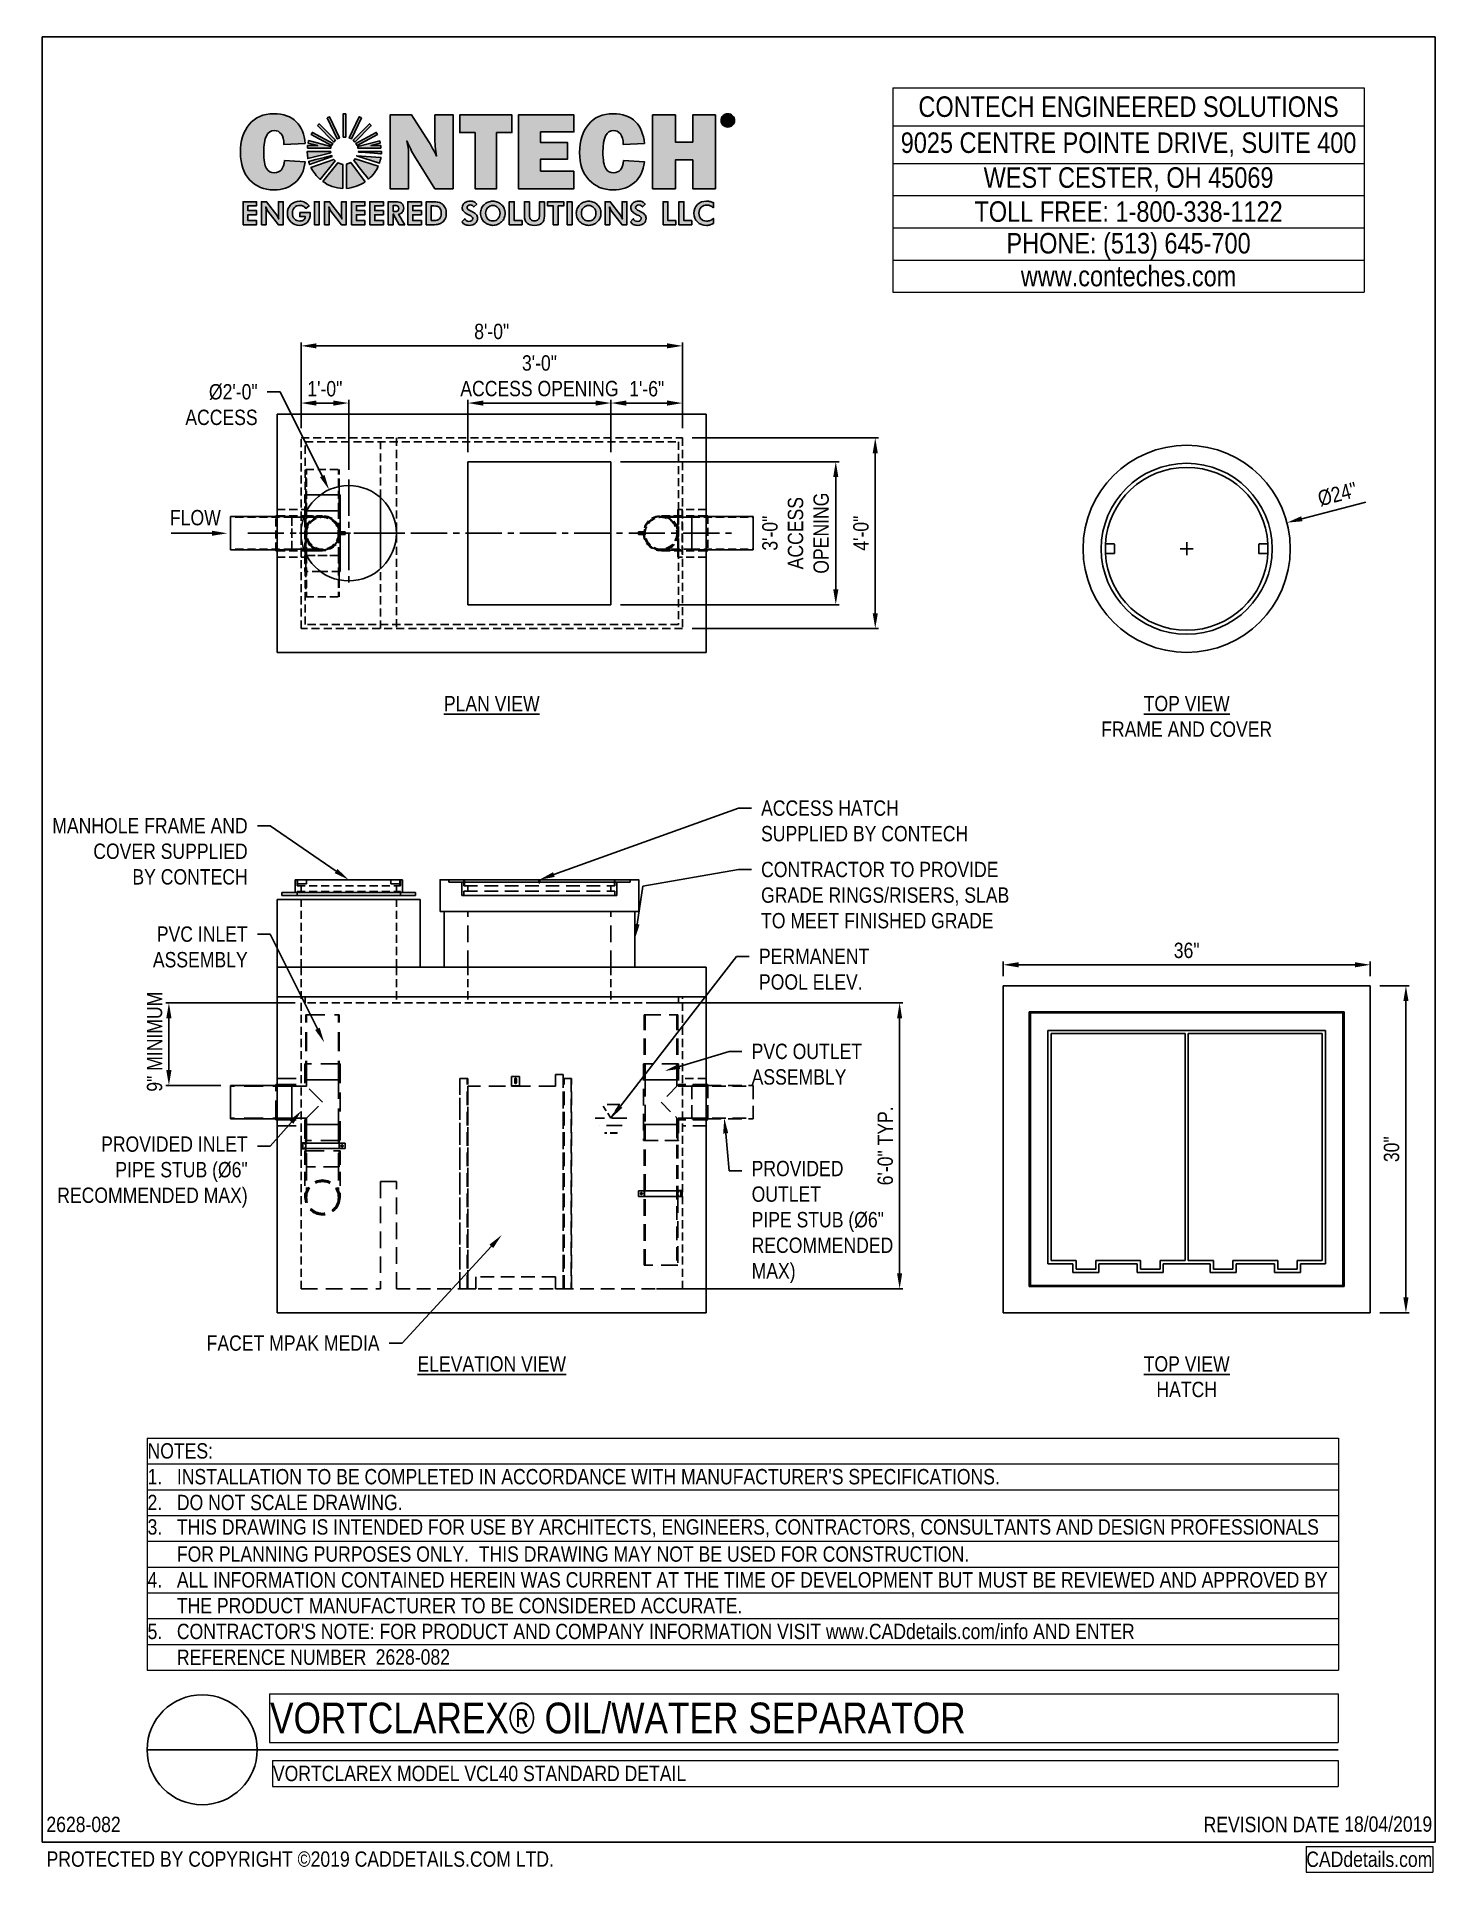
# Model space of a CAD drawing. Extents: x -1 to 216, y -5 to 280.
import ezdxf
from ezdxf import colors
from ezdxf.entities.mleader import LeaderData, LeaderLine
from ezdxf.math import Vec2, Vec3

# ---------------------------------------------------------------- set-up
doc = ezdxf.new("R2010")
doc.units = 0
doc.header["$LTSCALE"] = 10
doc.header["$MEASUREMENT"] = 0
doc.header["$PDMODE"] = 35
doc.linetypes.add('CENTER2', pattern=[1.125, 0.75, -0.125, 0.125, -0.125])
doc.linetypes.add('HIDDEN2', pattern=[0.1875, 0.125, -0.0625])
doc.layers.get('0').update_dxf_attribs({"linetype": 'CONTINUOUS'})
doc.layers.get('Defpoints').update_dxf_attribs({"linetype": 'CONTINUOUS'})
for name, color, linetype in [('2628-LOGO$0$CADdetails-2-FINELIGHT', 2, 'CONTINUOUS'), ('2628-LOGO$0$CADdetails-7-VERYFINE', 7, 'CONTINUOUS'), ('2628-LOGO$0$CADdetails-9-EXTRAFINE', 9, 'CONTINUOUS'), ('2628-LOGO$0$CADdetails-FRAME', 7, 'CONTINUOUS'), ('CADdetails-1-FINE', 1, 'CONTINUOUS'), ('CADdetails-2-FINELIGHT', 2, 'CONTINUOUS'), ('CADdetails-7-VERYFINE', 7, 'CONTINUOUS'), ('CADdetails-9-EXTRAFINE', 9, 'CONTINUOUS')]:
    doc.layers.add(name, color=color, linetype=linetype)
doc.styles.add('2628-LOGO$0$CADdetails-DIMENSIONS', font='ARIALN.TTF', dxfattribs={"height": 2.38})
doc.styles.add('2628-LOGO$0$CADdetails-NOTES', font='ARIALN.TTF', dxfattribs={"height": 2.38})
doc.styles.add('CADdetails-DETAILTITLE', font='ARIALN.TTF', dxfattribs={"height": 4.77})
doc.styles.add('CADdetails-DIMENSIONS', font='ARIALN.TTF', dxfattribs={"height": 2.38})
doc.styles.add('CADdetails-NOTES', font='ARIALN.TTF', dxfattribs={"height": 2.38})
doc.dimstyles.new('CADdetails-DIM', dxfattribs={"dimtxt": 2.38, "dimasz": 2.38, "dimexe": 0.5, "dimexo": 1.5, "dimgap": 1, "dimtad": 1, "dimzin": 0, "dimdsep": 46, "dimtxsty": 'CADdetails-DIMENSIONS', "dimcen": 1, "dimclrd": 256, "dimclre": 256, "dimclrt": 256, "dimadec": 0, "dimazin": 0, "dimtfac": 1, "dimtofl": 0, "dimtmove": 0, "dimatfit": 3, "dimfxl": 1, "dimtolj": 1, "dimtzin": 0, "dimarcsym": 0})
doc.dimstyles.new('CADdetails-LEADER', dxfattribs={"dimtxt": 2.38, "dimasz": 2.38, "dimexe": 0.5, "dimexo": 1.5, "dimgap": 1, "dimtad": 1, "dimzin": 0, "dimdsep": 46, "dimtxsty": 'CADdetails-DIMENSIONS', "dimcen": 1, "dimclrd": 256, "dimclre": 256, "dimclrt": 256, "dimadec": 0, "dimazin": 0, "dimtfac": 1, "dimtofl": 0, "dimtmove": 0, "dimatfit": 3, "dimfxl": 1, "dimtolj": 1, "dimtzin": 0, "dimarcsym": 0})

msp = doc.modelspace()

# ---------------------------------------------------------------- texts
at = {"layer": 'CADdetails-2-FINELIGHT', "char_height": 2.38, "attachment_point": 2, "style": 'CADdetails-NOTES'}
for s, insert in [('{\\LPLAN VIEW}', (69.725, 177.763)), ('{\\LTOP VIEW\\P}FRAME AND COVER', (177.461, 177.763)), ('{\\LELEVATION VIEW}', (69.725, 75.351)), ('{\\LTOP VIEW\\P}HATCH', (177.461, 75.351))]:
    msp.add_mtext_dynamic_manual_height_columns(s, width=62.25396, gutter_width=3.516, heights=[0], dxfattribs=dict(at, insert=insert))
at = {"layer": 'CADdetails-7-VERYFINE', "insert": (19.837, 206.6), "char_height": 2.38, "attachment_point": 1, "style": 'CADdetails-NOTES'}
msp.add_mtext_dynamic_manual_height_columns('FLOW', width=6.79439, gutter_width=11.9, heights=[0], dxfattribs=at)

# ---------------------------------------------------------------- blocks, each defined once
blk = doc.blocks.new('*T15')
at = {"layer": 'Defpoints', "color": 8, "linetype": 'ByBlock', "lineweight": 0, "transparency": 16777216}
for p, q in [((0, 0), (73.1, 0)), ((0, 0), (0, -31.71)), ((73.1, 0), (73.1, -31.71)), ((0, -5.89), (73.1, -5.89)), ((0, -11.71), (73.1, -11.71)), ((0, -16.71), (73.1, -16.71)), ((0, -21.71), (73.1, -21.71)), ((0, -26.71), (73.1, -26.71)), ((0, -31.71), (73.1, -31.71))]:
    blk.add_line(p, q, dxfattribs=at)
at = {"layer": '2628-LOGO$0$CADdetails-2-FINELIGHT', "transparency": 16777216, "char_height": 3.18, "width": 72.9823, "style": '2628-LOGO$0$CADdetails-NOTES'}
for s, insert, attachment_point in [('CONTECH ENGINEERED SOLUTIONS', (36.55, -2.94), 5), ('9025 CENTRE POINTE DRIVE, SUITE 400 ', (36.55, -8.8), 5), ('WEST CESTER, OH 45069', (36.55, -14.21), 5), ('TOLL FREE: 1-800-338-1122', (36.55, -19.21), 5), ('PHONE: (513) 645-700', (36.55, -26.65), 8), ('www.conteches.com', (36.55, -29.21), 5)]:
    blk.add_mtext(s, dxfattribs=dict(at, insert=insert, attachment_point=attachment_point))
blk = doc.blocks.new('*T16')
at = {"layer": 'Defpoints', "color": 8, "linetype": 'ByBlock', "lineweight": 0, "transparency": 16777216}
for p, q in [((0, 0), (184.71, 0)), ((0, 0), (0, -36)), ((184.71, 0), (184.71, -36)), ((0, -4), (184.71, -4)), ((0, -8), (184.71, -8)), ((0, -12), (184.71, -12)), ((0, -16), (184.71, -16)), ((0, -20), (184.71, -20)), ((0, -24), (184.71, -24)), ((0, -28), (184.71, -28)), ((0, -32), (184.71, -32)), ((0, -36), (184.71, -36))]:
    blk.add_line(p, q, dxfattribs=at)
at = {"layer": '2628-LOGO$0$CADdetails-FRAME', "transparency": 16777216, "char_height": 2.38, "width": 184.5948, "attachment_point": 4, "style": '2628-LOGO$0$CADdetails-NOTES'}
for s, insert in [('NOTES:', (0.06, -2)), ("1.   INSTALLATION TO BE COMPLETED IN ACCORDANCE WITH MANUFACTURER'S SPECIFICATIONS.", (0.06, -6)), ('2.   DO NOT SCALE DRAWING.', (0.06, -10)), ('3.   THIS DRAWING IS INTENDED FOR USE BY ARCHITECTS, ENGINEERS, CONTRACTORS, CONSULTANTS AND DESIGN PROFESSIONALS', (0.06, -14)), ('      FOR PLANNING PURPOSES ONLY.  THIS DRAWING MAY NOT BE USED FOR CONSTRUCTION.', (0.06, -18)), ('4.   ALL INFORMATION CONTAINED HEREIN WAS CURRENT AT THE TIME OF DEVELOPMENT BUT MUST BE REVIEWED AND APPROVED BY', (0.06, -22)), ('      THE PRODUCT MANUFACTURER TO BE CONSIDERED ACCURATE.', (0.06, -26)), ("5.   CONTRACTOR'S NOTE: FOR PRODUCT AND COMPANY INFORMATION VISIT www.CADdetails.com/info AND ENTER", (0.06, -30)), ('      REFERENCE NUMBER', (0.06, -34))]:
    blk.add_mtext(s, dxfattribs=dict(at, insert=insert))
blk = doc.blocks.new('*T17')
at = {"layer": 'Defpoints', "color": 8, "linetype": 'ByBlock', "lineweight": 0, "transparency": 16777216}
for p, q in [((0, 0), (19.6, 0)), ((0, 0), (0, -4)), ((19.6, 0), (19.6, -4)), ((0, -4), (19.6, -4))]:
    blk.add_line(p, q, dxfattribs=at)
at = {"layer": '2628-LOGO$0$CADdetails-7-VERYFINE', "transparency": 16777216, "insert": (19.54, -2), "char_height": 2.38, "width": 19.4793, "attachment_point": 6, "style": '2628-LOGO$0$CADdetails-NOTES'}
blk.add_mtext('CADdetails.com', dxfattribs=at)
blk = doc.blocks.new('2628-LOGO')
at = {"layer": '2628-LOGO$0$CADdetails-9-EXTRAFINE', "true_color": 0x024385}
h = blk.add_hatch(color=156, dxfattribs=at)
h.dxf.hatch_style = 2
h.set_gradient(color1=(2, 67, 133), color2=(2, 67, 133), name='INVCYLINDER')
edge = h.paths.add_edge_path()
edge.add_spline(control_points=[(36.03, 265.49), (36.43, 265.49), (36.78, 265.32), (37.07, 264.98)], knot_values=[11, 11, 11, 11, 12, 12, 12, 12], degree=3, periodic=0)
edge.add_spline(control_points=[(37.07, 264.98), (37.36, 264.64), (37.51, 264.08), (37.51, 263.32)], knot_values=[10, 10, 10, 10, 11, 11, 11, 11], degree=3, periodic=0)
edge.add_spline(control_points=[(37.51, 263.32), (37.51, 263.32), (40.79, 263.49), (40.79, 263.49)], knot_values=[9.00001, 9.00001, 9.00001, 9.00001, 10, 10, 10, 10], degree=3, periodic=0)
edge.add_spline(control_points=[(40.79, 263.49), (40.69, 264.88), (40.23, 266), (39.41, 266.83)], knot_values=[8, 8, 8, 8, 9, 9, 9, 9], degree=3, periodic=0)
edge.add_spline(control_points=[(39.41, 266.83), (38.6, 267.67), (37.43, 268.09), (35.92, 268.09)], knot_values=[7, 7, 7, 7, 8, 8, 8, 8], degree=3, periodic=0)
edge.add_spline(control_points=[(35.92, 268.09), (34.29, 268.09), (33.03, 267.54), (32.12, 266.44)], knot_values=[6, 6, 6, 6, 7, 7, 7, 7], degree=3, periodic=0)
edge.add_spline(control_points=[(32.12, 266.44), (31.21, 265.34), (30.76, 263.89), (30.76, 262.09)], knot_values=[5, 5, 5, 5, 6, 6, 6, 6], degree=3, periodic=0)
edge.add_spline(control_points=[(30.76, 262.09), (30.76, 260.28), (31.24, 258.85), (32.19, 257.82)], knot_values=[4, 4, 4, 4, 5, 5, 5, 5], degree=3, periodic=0)
edge.add_spline(control_points=[(32.19, 257.82), (33.15, 256.79), (34.41, 256.28), (35.96, 256.28)], knot_values=[3, 3, 3, 3, 4, 4, 4, 4], degree=3, periodic=0)
edge.add_spline(control_points=[(35.96, 256.28), (37.26, 256.28), (38.35, 256.65), (39.24, 257.4)], knot_values=[2, 2, 2, 2, 3, 3, 3, 3], degree=3, periodic=0)
edge.add_spline(control_points=[(39.24, 257.4), (40.12, 258.15), (40.64, 259.23), (40.79, 260.64)], knot_values=[1, 1, 1, 1, 2, 2, 2, 2], degree=3, periodic=0)
edge.add_spline(control_points=[(40.79, 260.64), (40.79, 260.64), (37.58, 260.83), (37.58, 260.83)], knot_values=[0.00001, 0.00001, 0.00001, 0.00001, 1, 1, 1, 1], degree=3, periodic=0)
edge.add_spline(control_points=[(37.58, 260.83), (37.47, 259.57), (36.95, 258.93), (36.02, 258.93)], knot_values=[15, 15, 15, 15, 16, 16, 16, 16], degree=3, periodic=0)
edge.add_spline(control_points=[(36.02, 258.93), (35.49, 258.93), (35.09, 259.16), (34.8, 259.6)], knot_values=[14, 14, 14, 14, 15, 15, 15, 15], degree=3, periodic=0)
edge.add_spline(control_points=[(34.8, 259.6), (34.51, 260.05), (34.37, 260.9), (34.37, 262.15)], knot_values=[13, 13, 13, 13, 14, 14, 14, 14], degree=3, periodic=0)
edge.add_spline(control_points=[(34.37, 262.15), (34.37, 264.38), (34.92, 265.49), (36.03, 265.49)], knot_values=[12, 12, 12, 12, 13, 13, 13, 13], degree=3, periodic=0)
at = {"layer": '2628-LOGO$0$CADdetails-9-EXTRAFINE', "true_color": 0x387c2b}
h = blk.add_hatch(color=97, dxfattribs=at)
h.set_gradient(color1=(56, 124, 43), color2=(56, 124, 43), tint=1, name='INVCYLINDER')
h.paths.add_polyline_path([(42.78, 263.11), (41.17, 263.11), (41.17, 262.72), (44.8, 262.72), (44.8, 262.99), (41.33, 263.88), (41.24, 263.5)])
h.paths.add_polyline_path([(41.74, 264.81), (44.9, 263.11), (45.08, 263.45), (41.92, 265.15)])
h.paths.add_polyline_path([(42.69, 266.22), (45.22, 263.66), (45.49, 263.93), (42.96, 266.49)])
h.paths.add_polyline_path([(44.23, 267.41), (45.77, 264.14), (46.11, 264.3), (44.57, 267.58)])
h.paths.add_polyline_path([(50.96, 263.11), (52.52, 263.11), (52.52, 262.72), (48.94, 262.72), (48.94, 262.99), (52.36, 263.85), (52.44, 263.49)])
h.paths.add_polyline_path([(52, 264.81), (48.84, 263.11), (48.66, 263.45), (51.82, 265.15)])
h.paths.add_polyline_path([(51.05, 266.22), (48.52, 263.66), (48.25, 263.93), (50.78, 266.49)])
h.paths.add_polyline_path([(49.51, 267.41), (47.97, 264.14), (47.63, 264.3), (49.17, 267.58)])
h.paths.add_polyline_path([(47.08, 268.06), (47.08, 264.44), (46.7, 264.44), (46.7, 268.06)])
edge = h.paths.add_edge_path()
edge.add_spline(control_points=[(46.66, 256.47), (45.52, 256.48), (44.39, 256.88), (43.55, 257.55), (43.55, 257.55), (45.86, 260.44), (45.86, 260.44), (45.86, 260.44), (46.66, 260.18), (46.66, 260.18), (46.66, 260.18), (46.66, 256.47), (46.66, 256.47), (46.66, 256.47), (46.66, 256.47), (46.66, 256.47)], knot_values=[0, 0, 0, 0, 1, 1, 1, 2, 2, 2, 3, 3, 3, 4, 4, 4, 5, 5, 5, 5], degree=3, periodic=0)
edge = h.paths.add_edge_path()
edge.add_spline(control_points=[(50.12, 257.51), (49.28, 256.93), (48.31, 256.57), (47.22, 256.48), (47.22, 256.48), (47.22, 260.24), (47.22, 260.24), (47.22, 260.24), (47.86, 260.49), (47.86, 260.49), (47.86, 260.49), (50.12, 257.51), (50.12, 257.51), (50.12, 257.51), (50.12, 257.51), (50.12, 257.51)], knot_values=[0, 0, 0, 0, 1, 1, 1, 2, 2, 2, 3, 3, 3, 4, 4, 4, 5, 5, 5, 5], degree=3, periodic=0)
edge = h.paths.add_edge_path()
edge.add_spline(control_points=[(45.45, 260.74), (45.45, 260.74), (43.14, 257.87), (43.14, 257.87), (42.57, 258.37), (42.04, 259.06), (41.7, 259.7), (41.7, 259.7), (45.22, 260.97), (45.22, 260.97), (45.22, 260.97), (45.45, 260.74), (45.45, 260.74), (45.45, 260.74), (45.45, 260.74), (45.45, 260.74)], knot_values=[0, 0, 0, 0, 1, 1, 1, 2, 2, 2, 3, 3, 3, 4, 4, 4, 5, 5, 5, 5], degree=3, periodic=0)
edge = h.paths.add_edge_path()
edge.add_spline(control_points=[(52.13, 259.93), (51.87, 259.2), (51.32, 258.5), (50.63, 257.93), (49.83, 258.81), (49.1, 259.87), (48.35, 260.82), (48.35, 260.82), (48.54, 261.07), (48.54, 261.07), (48.54, 261.07), (52.13, 259.93), (52.13, 259.93), (52.13, 259.93), (52.13, 259.93), (52.13, 259.93)], knot_values=[0, 0, 0, 0, 1, 1, 1, 2, 2, 2, 3, 3, 3, 4, 4, 4, 5, 5, 5, 5], degree=3, periodic=0)
edge = h.paths.add_edge_path()
edge.add_spline(control_points=[(44.96, 261.4), (44.96, 261.4), (41.49, 260.17), (41.49, 260.17), (41.42, 260.29), (41.38, 260.48), (41.35, 260.66), (41.34, 260.66), (44.9, 261.56), (44.9, 261.56), (44.9, 261.56), (44.96, 261.4), (44.96, 261.4), (44.96, 261.4), (44.96, 261.4), (44.96, 261.4)], knot_values=[0, 0, 0, 0, 1, 1, 1, 2, 2, 2, 3, 3, 3, 4, 4, 4, 5, 5, 5, 5], degree=3, periodic=0)
edge = h.paths.add_edge_path()
edge.add_spline(control_points=[(52.54, 261.28), (52.51, 261), (52.4, 260.68), (52.33, 260.4), (52.33, 260.4), (48.77, 261.54), (48.77, 261.54), (48.77, 261.54), (52.54, 261.28), (52.54, 261.28), (52.54, 261.28), (52.54, 261.28), (52.54, 261.28)], knot_values=[0, 0, 0, 0, 1, 1, 1, 2, 2, 2, 3, 3, 3, 4, 4, 4, 4], degree=3, periodic=0)
edge = h.paths.add_edge_path()
edge.add_spline(control_points=[(44.73, 262.21), (44.74, 262.21), (44.76, 262.06), (44.76, 262), (44.76, 262), (41.21, 261.11), (41.21, 261.11), (41.21, 261.11), (41.11, 262.21), (41.11, 262.21), (41.12, 262.21), (44.73, 262.21), (44.73, 262.21), (44.73, 262.21), (44.73, 262.21), (44.73, 262.21)], knot_values=[0, 0, 0, 0, 1, 1, 1, 2, 2, 2, 3, 3, 3, 4, 4, 4, 5, 5, 5, 5], degree=3, periodic=0)
edge = h.paths.add_edge_path()
edge.add_spline(control_points=[(52.61, 261.84), (52.61, 261.84), (49.04, 262.11), (49.04, 262.13), (49.04, 262.13), (49.03, 262.21), (49.03, 262.21), (49.03, 262.21), (52.62, 262.21), (52.62, 262.21), (52.62, 262.21), (52.61, 261.84), (52.61, 261.84), (52.61, 261.84), (52.61, 261.84), (52.61, 261.84)], knot_values=[0, 0, 0, 0, 1, 1, 1, 2, 2, 2, 3, 3, 3, 4, 4, 4, 5, 5, 5, 5], degree=3, periodic=0)
at = {"layer": '2628-LOGO$0$CADdetails-9-EXTRAFINE', "true_color": 0x024385}
h = blk.add_hatch(color=156, dxfattribs=at)
h.dxf.hatch_style = 2
h.set_gradient(color1=(2, 67, 133), color2=(2, 67, 133), name='INVCYLINDER')
edge = h.paths.add_edge_path()
edge.add_spline(control_points=[(53.96, 256.42), (53.96, 256.42), (53.96, 256.42), (53.96, 267.88), (53.96, 267.88), (53.96, 267.88), (57.29, 267.88), (57.29, 267.88), (57.29, 267.88), (59.96, 263.68), (59.96, 263.68), (60.49, 262.85), (60.89, 262.12), (61.17, 261.48), (60.99, 262.46), (60.9, 263.47), (60.9, 264.49), (60.9, 264.49), (60.9, 267.88), (60.9, 267.88), (60.9, 267.88), (63.76, 267.88), (63.76, 267.88), (63.76, 267.88), (63.76, 256.42), (63.76, 256.42), (63.76, 256.42), (60.9, 256.42), (60.9, 256.42), (60.9, 256.42), (57.76, 261.48), (57.76, 261.48), (57.36, 262.13), (56.95, 262.92), (56.54, 263.85), (56.72, 263.11), (56.82, 262.49), (56.82, 261.97), (56.82, 261.97), (56.82, 256.42), (56.82, 256.42), (56.82, 256.42), (53.96, 256.42), (53.96, 256.42), (53.96, 256.42)], knot_values=[0, 0, 0, 0, 0.5, 0.5, 1, 1, 1, 2, 2, 2, 3, 3, 3, 4, 4, 4, 5, 5, 5, 6, 6, 6, 7, 7, 7, 8, 8, 8, 9, 9, 9, 10, 10, 10, 11, 11, 11, 12, 12, 12, 13, 13, 13, 14, 14, 14, 14], degree=3, periodic=0)
h = blk.add_hatch(color=156, dxfattribs=at)
h.dxf.hatch_style = 2
h.set_gradient(color1=(2, 67, 133), color2=(2, 67, 133), name='INVCYLINDER')
h.paths.add_polyline_path([(70.47, 265.14), (70.47, 256.42), (67.14, 256.42), (67.14, 265.14), (64.76, 265.14), (64.76, 267.88), (72.85, 267.88), (72.85, 265.14)])
h = blk.add_hatch(color=156, dxfattribs=at)
h.dxf.hatch_style = 2
h.set_gradient(color1=(2, 67, 133), color2=(2, 67, 133), name='INVCYLINDER')
h.paths.add_polyline_path([(82.47, 259.16), (82.47, 256.42), (73.85, 256.42), (73.85, 267.88), (82.47, 267.88), (82.47, 265.24), (77.3, 265.24), (77.3, 263.57), (81.48, 263.57), (81.48, 261.03), (77.3, 261.03), (77.3, 259.16)])
h = blk.add_hatch(color=156, dxfattribs=at)
h.dxf.hatch_style = 2
h.set_gradient(color1=(2, 67, 133), color2=(2, 67, 133), name='INVCYLINDER')
edge = h.paths.add_edge_path()
edge.add_spline(control_points=[(88.63, 265.46), (89.02, 265.46), (89.37, 265.28), (89.66, 264.94)], knot_values=[11, 11, 11, 11, 12, 12, 12, 12], degree=3, periodic=0)
edge.add_spline(control_points=[(89.66, 264.94), (89.96, 264.6), (90.11, 264.05), (90.11, 263.28)], knot_values=[10, 10, 10, 10, 11, 11, 11, 11], degree=3, periodic=0)
edge.add_spline(control_points=[(90.11, 263.28), (90.11, 263.28), (93.39, 263.46), (93.39, 263.46)], knot_values=[9.00001, 9.00001, 9.00001, 9.00001, 10, 10, 10, 10], degree=3, periodic=0)
edge.add_spline(control_points=[(93.39, 263.46), (93.28, 264.85), (92.82, 265.96), (92.01, 266.8)], knot_values=[8, 8, 8, 8, 9, 9, 9, 9], degree=3, periodic=0)
edge.add_spline(control_points=[(92.01, 266.8), (91.19, 267.64), (90.03, 268.06), (88.51, 268.06)], knot_values=[7, 7, 7, 7, 8, 8, 8, 8], degree=3, periodic=0)
edge.add_spline(control_points=[(88.51, 268.06), (86.89, 268.06), (85.62, 267.51), (84.71, 266.4)], knot_values=[6, 6, 6, 6, 7, 7, 7, 7], degree=3, periodic=0)
edge.add_spline(control_points=[(84.71, 266.4), (83.81, 265.3), (83.35, 263.85), (83.35, 262.05)], knot_values=[5, 5, 5, 5, 6, 6, 6, 6], degree=3, periodic=0)
edge.add_spline(control_points=[(83.35, 262.05), (83.35, 260.24), (83.83, 258.82), (84.79, 257.79)], knot_values=[4, 4, 4, 4, 5, 5, 5, 5], degree=3, periodic=0)
edge.add_spline(control_points=[(84.79, 257.79), (85.75, 256.76), (87, 256.24), (88.56, 256.24)], knot_values=[3, 3, 3, 3, 4, 4, 4, 4], degree=3, periodic=0)
edge.add_spline(control_points=[(88.56, 256.24), (89.85, 256.24), (90.94, 256.62), (91.83, 257.37)], knot_values=[2, 2, 2, 2, 3, 3, 3, 3], degree=3, periodic=0)
edge.add_spline(control_points=[(91.83, 257.37), (92.72, 258.12), (93.24, 259.2), (93.39, 260.6)], knot_values=[1, 1, 1, 1, 2, 2, 2, 2], degree=3, periodic=0)
edge.add_spline(control_points=[(93.39, 260.6), (93.39, 260.6), (90.17, 260.79), (90.17, 260.79)], knot_values=[0.00001, 0.00001, 0.00001, 0.00001, 1, 1, 1, 1], degree=3, periodic=0)
edge.add_spline(control_points=[(90.17, 260.79), (90.06, 259.53), (89.54, 258.9), (88.61, 258.9)], knot_values=[15, 15, 15, 15, 16, 16, 16, 16], degree=3, periodic=0)
edge.add_spline(control_points=[(88.61, 258.9), (88.09, 258.9), (87.69, 259.12), (87.4, 259.57)], knot_values=[14, 14, 14, 14, 15, 15, 15, 15], degree=3, periodic=0)
edge.add_spline(control_points=[(87.4, 259.57), (87.11, 260.02), (86.96, 260.86), (86.96, 262.11)], knot_values=[13, 13, 13, 13, 14, 14, 14, 14], degree=3, periodic=0)
edge.add_spline(control_points=[(86.96, 262.11), (86.96, 264.34), (87.52, 265.46), (88.63, 265.46)], knot_values=[12, 12, 12, 12, 13, 13, 13, 13], degree=3, periodic=0)
h = blk.add_hatch(color=156, dxfattribs=at)
h.dxf.hatch_style = 2
h.set_gradient(color1=(2, 67, 133), color2=(2, 67, 133), name='INVCYLINDER')
h.paths.add_polyline_path([(104.4, 267.88), (104.4, 256.42), (100.88, 256.42), (100.88, 260.88), (98.19, 260.88), (98.19, 256.42), (94.67, 256.42), (94.67, 267.88), (98.19, 267.88), (98.19, 263.67), (100.88, 263.67), (100.88, 267.88)])
h = blk.add_hatch(color=156, dxfattribs=at)
h.dxf.hatch_style = 2
h.set_gradient(color1=(2, 67, 133), color2=(2, 67, 133), name='INVCYLINDER')
edge = h.paths.add_edge_path()
edge.add_spline(control_points=[(106.31, 268.06), (106.46, 268.06), (106.59, 268.03), (106.72, 267.98), (106.85, 267.93), (106.96, 267.85), (107.06, 267.75), (107.15, 267.65), (107.23, 267.54), (107.28, 267.42), (107.33, 267.29), (107.35, 267.16), (107.35, 267.02), (107.35, 266.88), (107.33, 266.74), (107.28, 266.62), (107.23, 266.49), (107.15, 266.38), (107.05, 266.28), (106.95, 266.18), (106.84, 266.11), (106.71, 266.06), (106.58, 266), (106.45, 265.98), (106.31, 265.98), (106.18, 265.98), (106.04, 266), (105.91, 266.06), (105.79, 266.11), (105.68, 266.19), (105.57, 266.29), (105.48, 266.39), (105.4, 266.5), (105.35, 266.63), (105.3, 266.75), (105.27, 266.88), (105.27, 267.02), (105.27, 267.16), (105.3, 267.29), (105.35, 267.42), (105.41, 267.55), (105.49, 267.66), (105.59, 267.76), (105.69, 267.86), (105.79, 267.93), (105.92, 267.98), (106.04, 268.03), (106.17, 268.06), (106.31, 268.06)], knot_values=[0, 0, 0, 0, 1, 1, 1, 2, 2, 2, 3, 3, 3, 4, 4, 4, 5, 5, 5, 6, 6, 6, 7, 7, 7, 8, 8, 8, 9, 9, 9, 10, 10, 10, 11, 11, 11, 12, 12, 12, 13, 13, 13, 14, 14, 14, 15, 15, 15, 16, 16, 16, 16], degree=3, periodic=0)
edge = h.paths.add_edge_path(flags=16)
edge.add_spline(control_points=[(106.31, 267.9), (106.19, 267.9), (106.08, 267.88), (105.98, 267.84), (105.87, 267.8), (105.78, 267.73), (105.7, 267.65), (105.61, 267.56), (105.54, 267.46), (105.5, 267.36), (105.45, 267.25), (105.43, 267.13), (105.43, 267.02), (105.43, 266.9), (105.45, 266.79), (105.5, 266.68), (105.54, 266.58), (105.6, 266.48), (105.69, 266.4), (105.77, 266.31), (105.87, 266.25), (105.97, 266.2), (106.08, 266.16), (106.19, 266.13), (106.3, 266.13), (106.42, 266.13), (106.54, 266.16), (106.65, 266.2), (106.76, 266.24), (106.85, 266.31), (106.94, 266.39), (107.02, 266.47), (107.09, 266.57), (107.13, 266.67), (107.18, 266.78), (107.2, 266.89), (107.2, 267), (107.2, 267.13), (107.18, 267.24), (107.14, 267.35), (107.09, 267.46), (107.03, 267.55), (106.95, 267.64), (106.86, 267.72), (106.76, 267.79), (106.66, 267.84), (106.55, 267.88), (106.44, 267.9), (106.31, 267.9)], knot_values=[0, 0, 0, 0, 1, 1, 1, 2, 2, 2, 3, 3, 3, 4, 4, 4, 5, 5, 5, 6, 6, 6, 7, 7, 7, 8, 8, 8, 9, 9, 9, 10, 10, 10, 11, 11, 11, 12, 12, 12, 13, 13, 13, 14, 14, 14, 15, 15, 15, 16, 16, 16, 16], degree=3, periodic=0)
h = blk.add_hatch(color=156, dxfattribs=at)
h.dxf.hatch_style = 2
h.set_gradient(color1=(2, 67, 133), color2=(2, 67, 133), name='INVCYLINDER')
edge = h.paths.add_edge_path()
edge.add_spline(control_points=[(105.89, 267.62), (105.89, 267.62), (106.34, 267.62), (106.34, 267.62), (106.5, 267.62), (106.62, 267.59), (106.71, 267.54), (106.79, 267.49), (106.83, 267.41), (106.83, 267.3), (106.83, 267.22), (106.81, 267.15), (106.77, 267.09), (106.72, 267.04), (106.66, 267), (106.57, 266.98), (106.57, 266.98), (106.83, 266.46), (106.83, 266.46), (106.83, 266.46), (106.55, 266.46), (106.55, 266.46), (106.55, 266.46), (106.32, 266.94), (106.32, 266.94), (106.32, 266.94), (106.14, 266.94), (106.14, 266.94), (106.14, 266.94), (106.14, 266.46), (106.14, 266.46), (106.14, 266.46), (105.89, 266.46), (105.89, 266.46), (105.89, 266.46), (105.89, 267.62), (105.89, 267.62)], knot_values=[0, 0, 0, 0, 1, 1, 1, 2, 2, 2, 3, 3, 3, 4, 4, 4, 5, 5, 5, 6, 6, 6, 7, 7, 7, 8, 8, 8, 9, 9, 9, 10, 10, 10, 11, 11, 11, 12, 12, 12, 12], degree=3, periodic=0)
edge = h.paths.add_edge_path(flags=16)
edge.add_spline(control_points=[(106.14, 267.46), (106.14, 267.46), (106.14, 267.1), (106.14, 267.1), (106.14, 267.1), (106.31, 267.1), (106.31, 267.1), (106.4, 267.1), (106.47, 267.11), (106.51, 267.14), (106.55, 267.17), (106.58, 267.21), (106.58, 267.28), (106.58, 267.34), (106.55, 267.39), (106.51, 267.42), (106.46, 267.45), (106.39, 267.46), (106.29, 267.46), (106.29, 267.46), (106.14, 267.46), (106.14, 267.46)], knot_values=[0, 0, 0, 0, 1, 1, 1, 2, 2, 2, 3, 3, 3, 4, 4, 4, 5, 5, 5, 6, 6, 6, 7, 7, 7, 7], degree=3, periodic=0)
h = blk.add_hatch(color=156, dxfattribs=at)
h.dxf.hatch_style = 2
h.set_gradient(color1=(2, 67, 133), color2=(2, 67, 133), name='INVCYLINDER')
h.paths.add_polyline_path([(31.16, 250.84), (31.16, 254.41), (33.26, 254.41), (33.26, 253.77), (31.92, 253.77), (31.92, 253.03), (33.26, 253.03), (33.26, 252.38), (31.92, 252.38), (31.92, 251.49), (33.26, 251.49), (33.26, 250.84)])
h = blk.add_hatch(color=156, dxfattribs=at)
h.dxf.hatch_style = 2
h.set_gradient(color1=(2, 67, 133), color2=(2, 67, 133), name='INVCYLINDER')
edge = h.paths.add_edge_path()
edge.add_spline(control_points=[(37.39, 250.84), (37.39, 250.84), (37.39, 250.84), (36.64, 250.84), (36.64, 250.84), (36.64, 250.84), (35.01, 252.96), (35.01, 252.96), (34.97, 253.02), (34.92, 253.1), (34.86, 253.2), (34.81, 253.31), (34.75, 253.44), (34.69, 253.59), (34.71, 253.48), (34.72, 253.38), (34.73, 253.28), (34.74, 253.17), (34.74, 253.04), (34.74, 252.88), (34.74, 252.88), (34.74, 250.84), (34.74, 250.84), (34.74, 250.84), (34.01, 250.84), (34.01, 250.84), (34.01, 250.84), (34.01, 254.41), (34.01, 254.41), (34.01, 254.41), (34.81, 254.41), (34.81, 254.41), (34.81, 254.41), (36.39, 252.33), (36.39, 252.33), (36.43, 252.27), (36.48, 252.19), (36.54, 252.08), (36.59, 251.98), (36.65, 251.85), (36.71, 251.71), (36.69, 251.81), (36.68, 251.92), (36.67, 252.02), (36.66, 252.13), (36.66, 252.26), (36.66, 252.41), (36.66, 252.41), (36.66, 254.41), (36.66, 254.41), (36.66, 254.41), (37.39, 254.41), (37.39, 254.41), (37.39, 254.41), (37.39, 250.84), (37.39, 250.84), (37.39, 250.84)], knot_values=[0, 0, 0, 0, 0.5, 0.5, 1, 1, 1, 2, 2, 2, 3, 3, 3, 4, 4, 4, 5, 5, 5, 6, 6, 6, 7, 7, 7, 8, 8, 8, 9, 9, 9, 10, 10, 10, 11, 11, 11, 12, 12, 12, 13, 13, 13, 14, 14, 14, 15, 15, 15, 16, 16, 16, 17, 17, 17, 18, 18, 18, 18], degree=3, periodic=0)
h = blk.add_hatch(color=156, dxfattribs=at)
h.dxf.hatch_style = 2
h.set_gradient(color1=(2, 67, 133), color2=(2, 67, 133), name='INVCYLINDER')
edge = h.paths.add_edge_path(flags=17)
edge.add_spline(control_points=[(40.82, 252.05), (40.82, 252.05), (40.82, 252.05), (40.82, 252.05)], knot_values=[20, 20, 20, 20, 20.00003, 20.00003, 20.00003, 20.00003], degree=3, periodic=0)
edge = h.paths.add_edge_path(flags=16)
edge.add_spline(control_points=[(41.4, 253.76), (41.4, 253.76), (41.4, 253.76), (41.4, 253.76)], knot_values=[11, 11, 11, 11, 11.00001, 11.00001, 11.00001, 11.00001], degree=3, periodic=0)
edge = h.paths.add_edge_path(flags=16)
edge.add_spline(control_points=[(39.96, 252.72), (39.96, 252.72), (39.96, 252.72), (39.96, 252.72), (39.96, 252.72), (39.96, 252.72), (39.96, 252.72)], knot_values=[0, 0, 0, 0, 0.00001, 0.00001, 0.00001, 0.00004, 0.00004, 0.00004, 0.00004], degree=3, periodic=0)
edge = h.paths.add_edge_path(flags=16)
edge.add_spline(control_points=[(40.82, 252.05), (40.82, 252.05), (40.82, 252.05), (40.82, 252.05)], knot_values=[20, 20, 20, 20, 20.00003, 20.00003, 20.00003, 20.00003], degree=3, periodic=0)
edge = h.paths.add_edge_path(flags=17)
edge.add_spline(control_points=[(41.4, 253.76), (41.4, 253.76), (41.4, 253.76), (41.4, 253.76)], knot_values=[11, 11, 11, 11, 11.00001, 11.00001, 11.00001, 11.00001], degree=3, periodic=0)
edge = h.paths.add_edge_path(flags=16)
edge.add_spline(control_points=[(39.96, 252.72), (39.96, 252.72), (39.96, 252.72), (39.96, 252.72), (39.96, 252.72), (39.96, 252.72), (39.96, 252.72)], knot_values=[0, 0, 0, 0, 0.00001, 0.00001, 0.00001, 0.00004, 0.00004, 0.00004, 0.00004], degree=3, periodic=0)
edge = h.paths.add_edge_path()
edge.add_spline(control_points=[(39.96, 252.72), (39.96, 252.72), (41.59, 252.72), (41.59, 252.72), (41.59, 252.7), (41.59, 252.68), (41.59, 252.65), (41.59, 252.63), (41.59, 252.59), (41.59, 252.54), (41.59, 252.01), (41.44, 251.57), (41.14, 251.24), (40.83, 250.91), (40.43, 250.74), (39.95, 250.74), (39.39, 250.74), (38.94, 250.92), (38.58, 251.27), (38.22, 251.63), (38.04, 252.08), (38.04, 252.62), (38.04, 253.16), (38.22, 253.61), (38.58, 253.96), (38.94, 254.32), (39.4, 254.49), (39.95, 254.49), (40.24, 254.49), (40.51, 254.43), (40.75, 254.31), (40.99, 254.19), (41.21, 254), (41.4, 253.76), (41.4, 253.76), (40.88, 253.38), (40.88, 253.38), (40.76, 253.54), (40.62, 253.66), (40.48, 253.73), (40.34, 253.8), (40.17, 253.83), (39.99, 253.83), (39.64, 253.83), (39.35, 253.72), (39.14, 253.5), (38.93, 253.28), (38.82, 252.99), (38.82, 252.62), (38.82, 252.26), (38.93, 251.97), (39.14, 251.75), (39.35, 251.52), (39.63, 251.41), (39.97, 251.41), (40.22, 251.41), (40.43, 251.47), (40.58, 251.59), (40.74, 251.71), (40.82, 251.86), (40.82, 252.05), (40.82, 252.05), (40.82, 252.09), (40.82, 252.09), (40.82, 252.09), (39.96, 252.09), (39.96, 252.09), (39.96, 252.09), (39.96, 252.72), (39.96, 252.72)], knot_values=[0, 0, 0, 0, 1, 1, 1, 2, 2, 2, 3, 3, 3, 4, 4, 4, 5, 5, 5, 6, 6, 6, 7, 7, 7, 8, 8, 8, 9, 9, 9, 10, 10, 10, 11, 11, 11, 12, 12, 12, 13, 13, 13, 14, 14, 14, 15, 15, 15, 16, 16, 16, 17, 17, 17, 18, 18, 18, 19, 19, 19, 20, 20, 20, 21, 21, 21, 22, 22, 22, 23, 23, 23, 23], degree=3, periodic=0)
edge = h.paths.add_edge_path(flags=17)
edge.add_spline(control_points=[(41.59, 252.61), (41.59, 252.59), (41.59, 252.57), (41.59, 252.54)], knot_values=[2.5, 2.5, 2.5, 2.5, 3, 3, 3, 3], degree=3, periodic=0)
edge.add_spline(control_points=[(41.59, 252.54), (41.59, 252.59), (41.59, 252.63), (41.59, 252.65)], knot_values=[2, 2, 2, 2, 3, 3, 3, 3], degree=3, periodic=0)
edge.add_spline(control_points=[(41.59, 252.65), (41.59, 252.64), (41.59, 252.63), (41.59, 252.61)], knot_values=[2, 2, 2, 2, 2.5, 2.5, 2.5, 2.5], degree=3, periodic=0)
edge = h.paths.add_edge_path(flags=17)
edge.add_spline(control_points=[(41.59, 252.69), (41.59, 252.7), (41.59, 252.71), (41.59, 252.72), (41.59, 252.72), (41.59, 252.72), (41.59, 252.72)], knot_values=[0.998044, 0.998044, 0.998044, 0.998044, 1.498044, 1.498044, 1.498044, 1.5, 1.5, 1.5, 1.5], degree=3, periodic=0)
edge.add_spline(control_points=[(41.59, 252.72), (41.59, 252.7), (41.59, 252.68), (41.59, 252.65)], knot_values=[1, 1, 1, 1, 2, 2, 2, 2], degree=3, periodic=0)
edge.add_spline(control_points=[(41.59, 252.69), (41.59, 252.68), (41.59, 252.67), (41.59, 252.65)], knot_values=[1.5, 1.5, 1.5, 1.5, 2, 2, 2, 2], degree=3, periodic=0)
edge = h.paths.add_edge_path(flags=17)
edge.add_spline(control_points=[(39.96, 252.72), (39.96, 252.72), (41.59, 252.72), (41.59, 252.72)], knot_values=[0.00001, 0.00001, 0.00001, 0.00001, 1, 1, 1, 1], degree=3, periodic=0)
edge.add_spline(control_points=[(39.96, 252.72), (39.96, 252.72), (40.17, 252.72), (40.43, 252.72)], knot_values=[0.00001, 0.00001, 0.00001, 0.00001, 0.356658, 0.356658, 0.356658, 0.356658], degree=3, periodic=0)
edge.add_spline(control_points=[(40.43, 252.72), (40.59, 252.72), (40.76, 252.72), (40.93, 252.72)], knot_values=[0.356658, 0.356658, 0.356658, 0.356658, 0.564538, 0.564538, 0.564538, 0.564538], degree=3, periodic=0)
edge.add_spline(control_points=[(40.93, 252.72), (41.08, 252.72), (41.22, 252.72), (41.33, 252.72)], knot_values=[0.564538, 0.564538, 0.564538, 0.564538, 0.750003, 0.750003, 0.750003, 0.750003], degree=3, periodic=0)
edge.add_spline(control_points=[(41.33, 252.72), (41.41, 252.72), (41.47, 252.72), (41.52, 252.72)], knot_values=[0.750003, 0.750003, 0.750003, 0.750003, 0.875001, 0.875001, 0.875001, 0.875001], degree=3, periodic=0)
edge.add_spline(control_points=[(41.52, 252.72), (41.54, 252.72), (41.56, 252.72), (41.57, 252.72)], knot_values=[0.875001, 0.875001, 0.875001, 0.875001, 0.937501, 0.937501, 0.937501, 0.937501], degree=3, periodic=0)
edge.add_spline(control_points=[(41.57, 252.72), (41.58, 252.72), (41.58, 252.72), (41.58, 252.72)], knot_values=[0.937501, 0.937501, 0.937501, 0.937501, 0.96875, 0.96875, 0.96875, 0.96875], degree=3, periodic=0)
edge.add_spline(control_points=[(41.58, 252.72), (41.58, 252.72), (41.59, 252.72), (41.59, 252.72)], knot_values=[0.96875, 0.96875, 0.96875, 0.96875, 0.984375, 0.984375, 0.984375, 0.984375], degree=3, periodic=0)
edge.add_spline(control_points=[(41.59, 252.72), (41.59, 252.72), (41.59, 252.72), (41.59, 252.72)], knot_values=[0.984375, 0.984375, 0.984375, 0.984375, 0.992188, 0.992188, 0.992188, 0.992188], degree=3, periodic=0)
edge.add_spline(control_points=[(41.59, 252.72), (41.59, 252.72), (41.59, 252.72), (41.59, 252.72)], knot_values=[0.992188, 0.992188, 0.992188, 0.992188, 0.998044, 0.998044, 0.998044, 0.998044], degree=3, periodic=0)
edge = h.paths.add_edge_path(flags=17)
edge.add_spline(control_points=[(40.24, 251.44), (40.18, 251.43), (40.13, 251.42), (40.07, 251.42)], knot_values=[18.125, 18.125, 18.125, 18.125, 18.375, 18.375, 18.375, 18.375], degree=3, periodic=0)
edge.add_spline(control_points=[(40.07, 251.42), (40.04, 251.41), (40, 251.41), (39.97, 251.41)], knot_values=[18, 18, 18, 18, 18.125, 18.125, 18.125, 18.125], degree=3, periodic=0)
edge.add_spline(control_points=[(39.97, 251.41), (40.22, 251.41), (40.43, 251.47), (40.58, 251.59)], knot_values=[18, 18, 18, 18, 19, 19, 19, 19], degree=3, periodic=0)
edge.add_spline(control_points=[(40.58, 251.59), (40.56, 251.58), (40.54, 251.56), (40.52, 251.55)], knot_values=[18.875, 18.875, 18.875, 18.875, 19, 19, 19, 19], degree=3, periodic=0)
edge.add_spline(control_points=[(40.52, 251.55), (40.5, 251.54), (40.48, 251.52), (40.46, 251.51)], knot_values=[18.75, 18.75, 18.75, 18.75, 18.875, 18.875, 18.875, 18.875], degree=3, periodic=0)
edge.add_spline(control_points=[(40.46, 251.51), (40.44, 251.5), (40.41, 251.49), (40.39, 251.48)], knot_values=[18.625, 18.625, 18.625, 18.625, 18.75, 18.75, 18.75, 18.75], degree=3, periodic=0)
edge.add_spline(control_points=[(40.39, 251.48), (40.34, 251.46), (40.29, 251.45), (40.24, 251.44)], knot_values=[18.375, 18.375, 18.375, 18.375, 18.625, 18.625, 18.625, 18.625], degree=3, periodic=0)
edge = h.paths.add_edge_path(flags=16)
edge.add_spline(control_points=[(38.92, 252.08), (38.94, 252.04), (38.96, 252.01), (38.97, 251.98)], knot_values=[16.5625, 16.5625, 16.5625, 16.5625, 16.6875, 16.6875, 16.6875, 16.6875], degree=3, periodic=0)
edge.add_spline(control_points=[(38.97, 251.98), (38.99, 251.94), (39.01, 251.91), (39.03, 251.88)], knot_values=[16.6875, 16.6875, 16.6875, 16.6875, 16.8125, 16.8125, 16.8125, 16.8125], degree=3, periodic=0)
edge.add_spline(control_points=[(39.03, 251.88), (39.04, 251.86), (39.06, 251.85), (39.07, 251.83)], knot_values=[16.8125, 16.8125, 16.8125, 16.8125, 16.875, 16.875, 16.875, 16.875], degree=3, periodic=0)
edge.add_spline(control_points=[(39.07, 251.83), (39.08, 251.82), (39.09, 251.8), (39.1, 251.79)], knot_values=[16.875, 16.875, 16.875, 16.875, 16.9375, 16.9375, 16.9375, 16.9375], degree=3, periodic=0)
edge.add_spline(control_points=[(39.1, 251.79), (39.12, 251.77), (39.13, 251.76), (39.14, 251.75)], knot_values=[16.9375, 16.9375, 16.9375, 16.9375, 17, 17, 17, 17], degree=3, periodic=0)
edge.add_spline(control_points=[(39.14, 251.75), (38.93, 251.97), (38.82, 252.26), (38.82, 252.62)], knot_values=[16, 16, 16, 16, 17, 17, 17, 17], degree=3, periodic=0)
edge.add_spline(control_points=[(38.82, 252.62), (38.82, 252.58), (38.83, 252.53), (38.83, 252.49)], knot_values=[16, 16, 16, 16, 16.125, 16.125, 16.125, 16.125], degree=3, periodic=0)
edge.add_spline(control_points=[(38.83, 252.49), (38.84, 252.4), (38.85, 252.32), (38.87, 252.24)], knot_values=[16.125, 16.125, 16.125, 16.125, 16.375, 16.375, 16.375, 16.375], degree=3, periodic=0)
edge.add_spline(control_points=[(38.87, 252.24), (38.88, 252.19), (38.9, 252.13), (38.92, 252.08)], knot_values=[16.375, 16.375, 16.375, 16.375, 16.5625, 16.5625, 16.5625, 16.5625], degree=3, periodic=0)
edge = h.paths.add_edge_path(flags=17)
edge.add_spline(control_points=[(39.62, 251.46), (39.63, 251.46), (39.65, 251.45), (39.67, 251.45)], knot_values=[17.625, 17.625, 17.625, 17.625, 17.6875, 17.6875, 17.6875, 17.6875], degree=3, periodic=0)
edge.add_spline(control_points=[(39.67, 251.45), (39.69, 251.44), (39.71, 251.44), (39.73, 251.43)], knot_values=[17.6875, 17.6875, 17.6875, 17.6875, 17.75, 17.75, 17.75, 17.75], degree=3, periodic=0)
edge.add_spline(control_points=[(39.73, 251.43), (39.77, 251.43), (39.81, 251.42), (39.85, 251.42)], knot_values=[17.75, 17.75, 17.75, 17.75, 17.875, 17.875, 17.875, 17.875], degree=3, periodic=0)
edge.add_spline(control_points=[(39.85, 251.42), (39.89, 251.42), (39.93, 251.41), (39.97, 251.41)], knot_values=[17.875, 17.875, 17.875, 17.875, 18, 18, 18, 18], degree=3, periodic=0)
edge.add_spline(control_points=[(39.14, 251.75), (39.35, 251.52), (39.63, 251.41), (39.97, 251.41)], knot_values=[17, 17, 17, 17, 18, 18, 18, 18], degree=3, periodic=0)
edge.add_spline(control_points=[(39.14, 251.75), (39.16, 251.73), (39.17, 251.72), (39.18, 251.71)], knot_values=[17, 17, 17, 17, 17.0625, 17.0625, 17.0625, 17.0625], degree=3, periodic=0)
edge.add_spline(control_points=[(39.18, 251.71), (39.2, 251.69), (39.21, 251.68), (39.22, 251.67)], knot_values=[17.0625, 17.0625, 17.0625, 17.0625, 17.125, 17.125, 17.125, 17.125], degree=3, periodic=0)
edge.add_spline(control_points=[(39.22, 251.67), (39.24, 251.66), (39.25, 251.64), (39.27, 251.63)], knot_values=[17.125, 17.125, 17.125, 17.125, 17.1875, 17.1875, 17.1875, 17.1875], degree=3, periodic=0)
edge.add_spline(control_points=[(39.27, 251.63), (39.28, 251.62), (39.3, 251.61), (39.31, 251.6)], knot_values=[17.1875, 17.1875, 17.1875, 17.1875, 17.25, 17.25, 17.25, 17.25], degree=3, periodic=0)
edge.add_spline(control_points=[(39.31, 251.6), (39.33, 251.59), (39.34, 251.58), (39.36, 251.57)], knot_values=[17.25, 17.25, 17.25, 17.25, 17.3125, 17.3125, 17.3125, 17.3125], degree=3, periodic=0)
edge.add_spline(control_points=[(39.36, 251.57), (39.39, 251.55), (39.42, 251.53), (39.46, 251.52)], knot_values=[17.3125, 17.3125, 17.3125, 17.3125, 17.4375, 17.4375, 17.4375, 17.4375], degree=3, periodic=0)
edge.add_spline(control_points=[(39.46, 251.52), (39.49, 251.5), (39.53, 251.49), (39.56, 251.48)], knot_values=[17.4375, 17.4375, 17.4375, 17.4375, 17.5625, 17.5625, 17.5625, 17.5625], degree=3, periodic=0)
edge.add_spline(control_points=[(39.56, 251.48), (39.58, 251.47), (39.6, 251.47), (39.62, 251.46)], knot_values=[17.5625, 17.5625, 17.5625, 17.5625, 17.625, 17.625, 17.625, 17.625], degree=3, periodic=0)
edge = h.paths.add_edge_path(flags=17)
edge.add_spline(control_points=[(40.81, 251.98), (40.82, 251.99), (40.82, 252.01), (40.82, 252.02)], knot_values=[19.874996, 19.874996, 19.874996, 19.874996, 19.937495, 19.937495, 19.937495, 19.937495], degree=3, periodic=0)
edge.add_spline(control_points=[(40.82, 252.02), (40.82, 252.03), (40.82, 252.04), (40.82, 252.05)], knot_values=[19.937495, 19.937495, 19.937495, 19.937495, 20, 20, 20, 20], degree=3, periodic=0)
edge.add_spline(control_points=[(40.58, 251.59), (40.74, 251.71), (40.82, 251.86), (40.82, 252.05)], knot_values=[19, 19, 19, 19, 20, 20, 20, 20], degree=3, periodic=0)
edge.add_spline(control_points=[(40.58, 251.59), (40.59, 251.6), (40.6, 251.61), (40.61, 251.61)], knot_values=[19, 19, 19, 19, 19.0625, 19.0625, 19.0625, 19.0625], degree=3, periodic=0)
edge.add_spline(control_points=[(40.61, 251.61), (40.63, 251.63), (40.65, 251.64), (40.66, 251.66)], knot_values=[19.0625, 19.0625, 19.0625, 19.0625, 19.187499, 19.187499, 19.187499, 19.187499], degree=3, periodic=0)
edge.add_spline(control_points=[(40.66, 251.66), (40.67, 251.67), (40.68, 251.68), (40.69, 251.69)], knot_values=[19.187499, 19.187499, 19.187499, 19.187499, 19.25, 19.25, 19.25, 19.25], degree=3, periodic=0)
edge.add_spline(control_points=[(40.69, 251.69), (40.69, 251.69), (40.7, 251.7), (40.71, 251.71)], knot_values=[19.25, 19.25, 19.25, 19.25, 19.312498, 19.312498, 19.312498, 19.312498], degree=3, periodic=0)
edge.add_spline(control_points=[(40.71, 251.71), (40.72, 251.73), (40.73, 251.75), (40.74, 251.77)], knot_values=[19.312498, 19.312498, 19.312498, 19.312498, 19.437498, 19.437498, 19.437498, 19.437498], degree=3, periodic=0)
edge.add_spline(control_points=[(40.74, 251.77), (40.75, 251.78), (40.75, 251.79), (40.76, 251.79)], knot_values=[19.437498, 19.437498, 19.437498, 19.437498, 19.499999, 19.499999, 19.499999, 19.499999], degree=3, periodic=0)
edge.add_spline(control_points=[(40.76, 251.79), (40.76, 251.8), (40.77, 251.81), (40.77, 251.82)], knot_values=[19.499999, 19.499999, 19.499999, 19.499999, 19.562497, 19.562497, 19.562497, 19.562497], degree=3, periodic=0)
edge.add_spline(control_points=[(40.77, 251.82), (40.78, 251.83), (40.78, 251.84), (40.79, 251.85)], knot_values=[19.562497, 19.562497, 19.562497, 19.562497, 19.624998, 19.624998, 19.624998, 19.624998], degree=3, periodic=0)
edge.add_spline(control_points=[(40.79, 251.85), (40.79, 251.86), (40.79, 251.87), (40.8, 251.89)], knot_values=[19.624998, 19.624998, 19.624998, 19.624998, 19.687497, 19.687497, 19.687497, 19.687497], degree=3, periodic=0)
edge.add_spline(control_points=[(40.8, 251.89), (40.8, 251.9), (40.8, 251.91), (40.8, 251.92)], knot_values=[19.687497, 19.687497, 19.687497, 19.687497, 19.749997, 19.749997, 19.749997, 19.749997], degree=3, periodic=0)
edge.add_spline(control_points=[(40.8, 251.92), (40.81, 251.93), (40.81, 251.94), (40.81, 251.95)], knot_values=[19.749997, 19.749997, 19.749997, 19.749997, 19.812496, 19.812496, 19.812496, 19.812496], degree=3, periodic=0)
edge.add_spline(control_points=[(40.81, 251.95), (40.81, 251.96), (40.81, 251.97), (40.81, 251.98)], knot_values=[19.812496, 19.812496, 19.812496, 19.812496, 19.874996, 19.874996, 19.874996, 19.874996], degree=3, periodic=0)
edge = h.paths.add_edge_path(flags=17)
edge.add_spline(control_points=[(39.96, 252.47), (39.96, 252.6), (39.96, 252.72), (39.96, 252.72)], knot_values=[22.564515, 22.564515, 22.564515, 22.564515, 22.99997, 22.99997, 22.99997, 22.99997], degree=3, periodic=0)
edge.add_spline(control_points=[(40.82, 252.05), (40.82, 252.05), (40.82, 252.09), (40.82, 252.09), (40.82, 252.09), (39.96, 252.09), (39.96, 252.09), (39.96, 252.09), (39.96, 252.72), (39.96, 252.72)], knot_values=[20.00003, 20.00003, 20.00003, 20.00003, 21, 21, 21, 22, 22, 22, 22.99997, 22.99997, 22.99997, 22.99997], degree=3, periodic=0)
edge.add_spline(control_points=[(40.82, 252.05), (40.82, 252.05), (40.82, 252.06), (40.82, 252.07)], knot_values=[20.00003, 20.00003, 20.00003, 20.00003, 20.435481, 20.435481, 20.435481, 20.435481], degree=3, periodic=0)
edge.add_spline(control_points=[(40.82, 252.07), (40.82, 252.08), (40.82, 252.08), (40.82, 252.09)], knot_values=[20.435481, 20.435481, 20.435481, 20.435481, 20.750015, 20.750015, 20.750015, 20.750015], degree=3, periodic=0)
edge.add_spline(control_points=[(40.82, 252.09), (40.82, 252.09), (40.82, 252.09), (40.82, 252.09)], knot_values=[20.750015, 20.750015, 20.750015, 20.750015, 20.937511, 20.937511, 20.937511, 20.937511], degree=3, periodic=0)
edge.add_spline(control_points=[(40.82, 252.09), (40.82, 252.09), (40.82, 252.09), (40.82, 252.09)], knot_values=[20.937511, 20.937511, 20.937511, 20.937511, 20.984385, 20.984385, 20.984385, 20.984385], degree=3, periodic=0)
edge.add_spline(control_points=[(40.82, 252.09), (40.82, 252.09), (40.82, 252.09), (40.82, 252.09), (40.82, 252.09), (40.82, 252.09), (40.82, 252.09)], knot_values=[20.984385, 20.984385, 20.984385, 20.984385, 21, 21, 21, 21.007822, 21.007822, 21.007822, 21.007822], degree=3, periodic=0)
edge.add_spline(control_points=[(40.82, 252.09), (40.82, 252.09), (40.82, 252.09), (40.82, 252.09)], knot_values=[21.007822, 21.007822, 21.007822, 21.007822, 21.031259, 21.031259, 21.031259, 21.031259], degree=3, periodic=0)
edge.add_spline(control_points=[(40.82, 252.09), (40.81, 252.09), (40.8, 252.09), (40.78, 252.09)], knot_values=[21.031259, 21.031259, 21.031259, 21.031259, 21.125007, 21.125007, 21.125007, 21.125007], degree=3, periodic=0)
edge.add_spline(control_points=[(40.78, 252.09), (40.73, 252.09), (40.63, 252.09), (40.52, 252.09)], knot_values=[21.125007, 21.125007, 21.125007, 21.125007, 21.399025, 21.399025, 21.399025, 21.399025], degree=3, periodic=0)
edge.add_spline(control_points=[(40.52, 252.09), (40.43, 252.09), (40.34, 252.09), (40.26, 252.09)], knot_values=[21.399025, 21.399025, 21.399025, 21.399025, 21.600982, 21.600982, 21.600982, 21.600982], degree=3, periodic=0)
edge.add_spline(control_points=[(40.26, 252.09), (40.15, 252.09), (40.05, 252.09), (40, 252.09)], knot_values=[21.600982, 21.600982, 21.600982, 21.600982, 21.874993, 21.874993, 21.874993, 21.874993], degree=3, periodic=0)
edge.add_spline(control_points=[(40, 252.09), (39.98, 252.09), (39.97, 252.09), (39.96, 252.09)], knot_values=[21.874993, 21.874993, 21.874993, 21.874993, 21.968741, 21.968741, 21.968741, 21.968741], degree=3, periodic=0)
edge.add_spline(control_points=[(39.96, 252.09), (39.96, 252.09), (39.96, 252.09), (39.96, 252.09)], knot_values=[21.968741, 21.968741, 21.968741, 21.968741, 21.992178, 21.992178, 21.992178, 21.992178], degree=3, periodic=0)
edge.add_spline(control_points=[(39.96, 252.09), (39.96, 252.09), (39.96, 252.09), (39.96, 252.09)], knot_values=[21.992178, 21.992178, 21.992178, 21.992178, 21.998037, 21.998037, 21.998037, 21.998037], degree=3, periodic=0)
edge.add_spline(control_points=[(39.96, 252.09), (39.96, 252.09), (39.96, 252.09), (39.96, 252.09), (39.96, 252.09), (39.96, 252.09), (39.96, 252.09)], knot_values=[21.998037, 21.998037, 21.998037, 21.998037, 22, 22, 22, 22.015615, 22.015615, 22.015615, 22.015615], degree=3, periodic=0)
edge.add_spline(control_points=[(39.96, 252.09), (39.96, 252.09), (39.96, 252.1), (39.96, 252.1)], knot_values=[22.015615, 22.015615, 22.015615, 22.015615, 22.062489, 22.062489, 22.062489, 22.062489], degree=3, periodic=0)
edge.add_spline(control_points=[(39.96, 252.1), (39.96, 252.11), (39.96, 252.15), (39.96, 252.19)], knot_values=[22.062489, 22.062489, 22.062489, 22.062489, 22.249985, 22.249985, 22.249985, 22.249985], degree=3, periodic=0)
edge.add_spline(control_points=[(39.96, 252.19), (39.96, 252.27), (39.96, 252.37), (39.96, 252.47)], knot_values=[22.249985, 22.249985, 22.249985, 22.249985, 22.564515, 22.564515, 22.564515, 22.564515], degree=3, periodic=0)
edge = h.paths.add_edge_path(flags=17)
edge.add_spline(control_points=[(38.83, 252.76), (38.83, 252.71), (38.82, 252.67), (38.82, 252.62)], knot_values=[15.875, 15.875, 15.875, 15.875, 16, 16, 16, 16], degree=3, periodic=0)
edge.add_spline(control_points=[(39.99, 253.83), (39.64, 253.83), (39.35, 253.72), (39.14, 253.5), (38.93, 253.28), (38.82, 252.99), (38.82, 252.62)], knot_values=[14, 14, 14, 14, 15, 15, 15, 16, 16, 16, 16], degree=3, periodic=0)
edge.add_spline(control_points=[(39.99, 253.83), (39.94, 253.83), (39.9, 253.83), (39.86, 253.83)], knot_values=[14, 14, 14, 14, 14.125, 14.125, 14.125, 14.125], degree=3, periodic=0)
edge.add_spline(control_points=[(39.86, 253.83), (39.8, 253.82), (39.74, 253.81), (39.68, 253.8)], knot_values=[14.125, 14.125, 14.125, 14.125, 14.3125, 14.3125, 14.3125, 14.3125], degree=3, periodic=0)
edge.add_spline(control_points=[(39.68, 253.8), (39.64, 253.79), (39.6, 253.78), (39.57, 253.77)], knot_values=[14.3125, 14.3125, 14.3125, 14.3125, 14.4375, 14.4375, 14.4375, 14.4375], degree=3, periodic=0)
edge.add_spline(control_points=[(39.57, 253.77), (39.55, 253.76), (39.53, 253.76), (39.51, 253.75)], knot_values=[14.4375, 14.4375, 14.4375, 14.4375, 14.5, 14.5, 14.5, 14.5], degree=3, periodic=0)
edge.add_spline(control_points=[(39.51, 253.75), (39.49, 253.74), (39.48, 253.74), (39.46, 253.73)], knot_values=[14.5, 14.5, 14.5, 14.5, 14.5625, 14.5625, 14.5625, 14.5625], degree=3, periodic=0)
edge.add_spline(control_points=[(39.46, 253.73), (39.44, 253.72), (39.43, 253.71), (39.41, 253.7)], knot_values=[14.5625, 14.5625, 14.5625, 14.5625, 14.625, 14.625, 14.625, 14.625], degree=3, periodic=0)
edge.add_spline(control_points=[(39.41, 253.7), (39.39, 253.7), (39.38, 253.69), (39.36, 253.68)], knot_values=[14.625, 14.625, 14.625, 14.625, 14.6875, 14.6875, 14.6875, 14.6875], degree=3, periodic=0)
edge.add_spline(control_points=[(39.36, 253.68), (39.34, 253.67), (39.33, 253.66), (39.31, 253.65)], knot_values=[14.6875, 14.6875, 14.6875, 14.6875, 14.75, 14.75, 14.75, 14.75], degree=3, periodic=0)
edge.add_spline(control_points=[(39.31, 253.65), (39.3, 253.64), (39.28, 253.63), (39.27, 253.62)], knot_values=[14.75, 14.75, 14.75, 14.75, 14.8125, 14.8125, 14.8125, 14.8125], degree=3, periodic=0)
edge.add_spline(control_points=[(39.27, 253.62), (39.25, 253.6), (39.24, 253.59), (39.22, 253.58)], knot_values=[14.8125, 14.8125, 14.8125, 14.8125, 14.875, 14.875, 14.875, 14.875], degree=3, periodic=0)
edge.add_spline(control_points=[(39.22, 253.58), (39.21, 253.57), (39.2, 253.56), (39.18, 253.54)], knot_values=[14.875, 14.875, 14.875, 14.875, 14.9375, 14.9375, 14.9375, 14.9375], degree=3, periodic=0)
edge.add_spline(control_points=[(39.18, 253.54), (39.17, 253.53), (39.15, 253.52), (39.14, 253.5)], knot_values=[14.9375, 14.9375, 14.9375, 14.9375, 15, 15, 15, 15], degree=3, periodic=0)
edge.add_spline(control_points=[(39.14, 253.5), (39.13, 253.49), (39.11, 253.48), (39.1, 253.46)], knot_values=[15, 15, 15, 15, 15.0625, 15.0625, 15.0625, 15.0625], degree=3, periodic=0)
edge.add_spline(control_points=[(39.1, 253.46), (39.09, 253.45), (39.08, 253.43), (39.07, 253.42)], knot_values=[15.0625, 15.0625, 15.0625, 15.0625, 15.125, 15.125, 15.125, 15.125], degree=3, periodic=0)
edge.add_spline(control_points=[(39.07, 253.42), (39.05, 253.4), (39.04, 253.39), (39.03, 253.37)], knot_values=[15.125, 15.125, 15.125, 15.125, 15.1875, 15.1875, 15.1875, 15.1875], degree=3, periodic=0)
edge.add_spline(control_points=[(39.03, 253.37), (39.02, 253.36), (39.01, 253.34), (39, 253.32)], knot_values=[15.1875, 15.1875, 15.1875, 15.1875, 15.25, 15.25, 15.25, 15.25], degree=3, periodic=0)
edge.add_spline(control_points=[(39, 253.32), (38.99, 253.31), (38.98, 253.29), (38.97, 253.28)], knot_values=[15.25, 15.25, 15.25, 15.25, 15.3125, 15.3125, 15.3125, 15.3125], degree=3, periodic=0)
edge.add_spline(control_points=[(38.97, 253.28), (38.96, 253.26), (38.96, 253.24), (38.95, 253.23)], knot_values=[15.3125, 15.3125, 15.3125, 15.3125, 15.375, 15.375, 15.375, 15.375], degree=3, periodic=0)
edge.add_spline(control_points=[(38.95, 253.23), (38.94, 253.21), (38.93, 253.19), (38.92, 253.17)], knot_values=[15.375, 15.375, 15.375, 15.375, 15.4375, 15.4375, 15.4375, 15.4375], degree=3, periodic=0)
edge.add_spline(control_points=[(38.92, 253.17), (38.92, 253.15), (38.91, 253.14), (38.9, 253.12)], knot_values=[15.4375, 15.4375, 15.4375, 15.4375, 15.5, 15.5, 15.5, 15.5], degree=3, periodic=0)
edge.add_spline(control_points=[(38.9, 253.12), (38.89, 253.08), (38.88, 253.04), (38.87, 253)], knot_values=[15.5, 15.5, 15.5, 15.5, 15.625, 15.625, 15.625, 15.625], degree=3, periodic=0)
edge.add_spline(control_points=[(38.87, 253), (38.85, 252.93), (38.84, 252.84), (38.83, 252.76)], knot_values=[15.625, 15.625, 15.625, 15.625, 15.875, 15.875, 15.875, 15.875], degree=3, periodic=0)
edge = h.paths.add_edge_path(flags=17)
edge.add_spline(control_points=[(40.47, 254.42), (40.43, 254.43), (40.4, 254.44), (40.37, 254.45)], knot_values=[9.5, 9.5, 9.5, 9.5, 9.625, 9.625, 9.625, 9.625], degree=3, periodic=0)
edge.add_spline(control_points=[(40.37, 254.45), (40.33, 254.45), (40.3, 254.46), (40.27, 254.47)], knot_values=[9.375, 9.375, 9.375, 9.375, 9.5, 9.5, 9.5, 9.5], degree=3, periodic=0)
edge.add_spline(control_points=[(40.27, 254.47), (40.2, 254.48), (40.13, 254.49), (40.06, 254.49)], knot_values=[9.125, 9.125, 9.125, 9.125, 9.375, 9.375, 9.375, 9.375], degree=3, periodic=0)
edge.add_spline(control_points=[(40.06, 254.49), (40.02, 254.49), (39.99, 254.49), (39.95, 254.49)], knot_values=[9, 9, 9, 9, 9.125, 9.125, 9.125, 9.125], degree=3, periodic=0)
edge.add_spline(control_points=[(39.95, 254.49), (40.24, 254.49), (40.51, 254.43), (40.75, 254.31)], knot_values=[9, 9, 9, 9, 10, 10, 10, 10], degree=3, periodic=0)
edge.add_spline(control_points=[(40.75, 254.31), (40.72, 254.32), (40.69, 254.34), (40.66, 254.35)], knot_values=[9.875, 9.875, 9.875, 9.875, 10, 10, 10, 10], degree=3, periodic=0)
edge.add_spline(control_points=[(40.66, 254.35), (40.6, 254.38), (40.53, 254.4), (40.47, 254.42)], knot_values=[9.625, 9.625, 9.625, 9.625, 9.875, 9.875, 9.875, 9.875], degree=3, periodic=0)
edge = h.paths.add_edge_path(flags=17)
edge.add_spline(control_points=[(41.09, 254.08), (41.12, 254.06), (41.15, 254.03), (41.17, 254.01)], knot_values=[10.499995, 10.499995, 10.499995, 10.499995, 10.624997, 10.624997, 10.624997, 10.624997], degree=3, periodic=0)
edge.add_spline(control_points=[(41.17, 254.01), (41.2, 253.99), (41.23, 253.96), (41.25, 253.93)], knot_values=[10.624997, 10.624997, 10.624997, 10.624997, 10.749993, 10.749993, 10.749993, 10.749993], degree=3, periodic=0)
edge.add_spline(control_points=[(41.25, 253.93), (41.28, 253.91), (41.3, 253.88), (41.33, 253.85)], knot_values=[10.749993, 10.749993, 10.749993, 10.749993, 10.874996, 10.874996, 10.874996, 10.874996], degree=3, periodic=0)
edge.add_spline(control_points=[(41.33, 253.85), (41.35, 253.82), (41.38, 253.79), (41.4, 253.76)], knot_values=[10.874996, 10.874996, 10.874996, 10.874996, 11, 11, 11, 11], degree=3, periodic=0)
edge.add_spline(control_points=[(40.75, 254.31), (40.99, 254.19), (41.21, 254), (41.4, 253.76)], knot_values=[10, 10, 10, 10, 11, 11, 11, 11], degree=3, periodic=0)
edge.add_spline(control_points=[(40.75, 254.31), (40.78, 254.29), (40.81, 254.28), (40.84, 254.26)], knot_values=[10, 10, 10, 10, 10.124999, 10.124999, 10.124999, 10.124999], degree=3, periodic=0)
edge.add_spline(control_points=[(40.84, 254.26), (40.87, 254.24), (40.9, 254.23), (40.93, 254.21)], knot_values=[10.124999, 10.124999, 10.124999, 10.124999, 10.249998, 10.249998, 10.249998, 10.249998], degree=3, periodic=0)
edge.add_spline(control_points=[(40.93, 254.21), (40.96, 254.19), (40.98, 254.17), (41.01, 254.15)], knot_values=[10.249998, 10.249998, 10.249998, 10.249998, 10.374998, 10.374998, 10.374998, 10.374998], degree=3, periodic=0)
edge.add_spline(control_points=[(41.01, 254.15), (41.04, 254.13), (41.07, 254.1), (41.09, 254.08)], knot_values=[10.374998, 10.374998, 10.374998, 10.374998, 10.499995, 10.499995, 10.499995, 10.499995], degree=3, periodic=0)
edge = h.paths.add_edge_path(flags=17)
edge.add_spline(control_points=[(41.4, 253.76), (41.4, 253.76), (40.88, 253.38), (40.88, 253.38)], knot_values=[11.00001, 11.00001, 11.00001, 11.00001, 12, 12, 12, 12], degree=3, periodic=0)
edge.add_spline(control_points=[(41.4, 253.76), (41.4, 253.76), (40.88, 253.38), (40.88, 253.38)], knot_values=[11.00001, 11.00001, 11.00001, 11.00001, 12, 12, 12, 12], degree=3, periodic=0)
edge = h.paths.add_edge_path(flags=17)
edge.add_spline(control_points=[(40.58, 253.67), (40.57, 253.68), (40.55, 253.69), (40.53, 253.7)], knot_values=[12.75, 12.75, 12.75, 12.75, 12.875, 12.875, 12.875, 12.875], degree=3, periodic=0)
edge.add_spline(control_points=[(40.53, 253.7), (40.51, 253.71), (40.5, 253.72), (40.48, 253.73)], knot_values=[12.875, 12.875, 12.875, 12.875, 13, 13, 13, 13], degree=3, periodic=0)
edge.add_spline(control_points=[(40.88, 253.38), (40.76, 253.54), (40.62, 253.66), (40.48, 253.73)], knot_values=[12, 12, 12, 12, 13, 13, 13, 13], degree=3, periodic=0)
edge.add_spline(control_points=[(40.88, 253.38), (40.85, 253.42), (40.82, 253.46), (40.79, 253.49)], knot_values=[12, 12, 12, 12, 12.25, 12.25, 12.25, 12.25], degree=3, periodic=0)
edge.add_spline(control_points=[(40.79, 253.49), (40.74, 253.54), (40.69, 253.59), (40.64, 253.63)], knot_values=[12.25, 12.25, 12.25, 12.25, 12.625, 12.625, 12.625, 12.625], degree=3, periodic=0)
edge.add_spline(control_points=[(40.64, 253.63), (40.62, 253.64), (40.6, 253.65), (40.58, 253.67)], knot_values=[12.625, 12.625, 12.625, 12.625, 12.75, 12.75, 12.75, 12.75], degree=3, periodic=0)
edge = h.paths.add_edge_path(flags=17)
edge.add_spline(control_points=[(40.06, 253.83), (40.03, 253.83), (40.01, 253.83), (39.99, 253.83)], knot_values=[13.875, 13.875, 13.875, 13.875, 14, 14, 14, 14], degree=3, periodic=0)
edge.add_spline(control_points=[(40.48, 253.73), (40.34, 253.8), (40.17, 253.83), (39.99, 253.83)], knot_values=[13, 13, 13, 13, 14, 14, 14, 14], degree=3, periodic=0)
edge.add_spline(control_points=[(40.48, 253.73), (40.46, 253.74), (40.44, 253.74), (40.42, 253.75)], knot_values=[13, 13, 13, 13, 13.125, 13.125, 13.125, 13.125], degree=3, periodic=0)
edge.add_spline(control_points=[(40.42, 253.75), (40.39, 253.77), (40.35, 253.78), (40.31, 253.79)], knot_values=[13.125, 13.125, 13.125, 13.125, 13.375, 13.375, 13.375, 13.375], degree=3, periodic=0)
edge.add_spline(control_points=[(40.31, 253.79), (40.29, 253.8), (40.27, 253.8), (40.25, 253.81)], knot_values=[13.375, 13.375, 13.375, 13.375, 13.5, 13.5, 13.5, 13.5], degree=3, periodic=0)
edge.add_spline(control_points=[(40.25, 253.81), (40.23, 253.81), (40.21, 253.81), (40.19, 253.82)], knot_values=[13.5, 13.5, 13.5, 13.5, 13.625, 13.625, 13.625, 13.625], degree=3, periodic=0)
edge.add_spline(control_points=[(40.19, 253.82), (40.17, 253.82), (40.15, 253.82), (40.12, 253.83)], knot_values=[13.625, 13.625, 13.625, 13.625, 13.75, 13.75, 13.75, 13.75], degree=3, periodic=0)
edge.add_spline(control_points=[(40.12, 253.83), (40.1, 253.83), (40.08, 253.83), (40.06, 253.83)], knot_values=[13.75, 13.75, 13.75, 13.75, 13.875, 13.875, 13.875, 13.875], degree=3, periodic=0)
edge = h.paths.add_edge_path(flags=17)
edge.add_spline(control_points=[(41.45, 251.73), (41.44, 251.71), (41.43, 251.68), (41.42, 251.66)], knot_values=[3.5625, 3.5625, 3.5625, 3.5625, 3.625, 3.625, 3.625, 3.625], degree=3, periodic=0)
edge.add_spline(control_points=[(41.42, 251.66), (41.4, 251.63), (41.39, 251.61), (41.38, 251.58)], knot_values=[3.625, 3.625, 3.625, 3.625, 3.6875, 3.6875, 3.6875, 3.6875], degree=3, periodic=0)
edge.add_spline(control_points=[(41.38, 251.58), (41.36, 251.56), (41.35, 251.53), (41.34, 251.51)], knot_values=[3.6875, 3.6875, 3.6875, 3.6875, 3.75, 3.75, 3.75, 3.75], degree=3, periodic=0)
edge.add_spline(control_points=[(41.34, 251.51), (41.32, 251.48), (41.31, 251.46), (41.29, 251.44)], knot_values=[3.75, 3.75, 3.75, 3.75, 3.8125, 3.8125, 3.8125, 3.8125], degree=3, periodic=0)
edge.add_spline(control_points=[(41.29, 251.44), (41.26, 251.39), (41.23, 251.35), (41.19, 251.3)], knot_values=[3.8125, 3.8125, 3.8125, 3.8125, 3.9375, 3.9375, 3.9375, 3.9375], degree=3, periodic=0)
edge.add_spline(control_points=[(41.19, 251.3), (41.17, 251.28), (41.15, 251.26), (41.14, 251.24)], knot_values=[3.9375, 3.9375, 3.9375, 3.9375, 4, 4, 4, 4], degree=3, periodic=0)
edge.add_spline(control_points=[(41.59, 252.54), (41.59, 252.01), (41.44, 251.57), (41.14, 251.24)], knot_values=[3, 3, 3, 3, 4, 4, 4, 4], degree=3, periodic=0)
edge.add_spline(control_points=[(41.59, 252.54), (41.59, 252.47), (41.59, 252.41), (41.59, 252.35)], knot_values=[3, 3, 3, 3, 3.125, 3.125, 3.125, 3.125], degree=3, periodic=0)
edge.add_spline(control_points=[(41.59, 252.35), (41.58, 252.22), (41.56, 252.1), (41.53, 251.98)], knot_values=[3.125, 3.125, 3.125, 3.125, 3.375, 3.375, 3.375, 3.375], degree=3, periodic=0)
edge.add_spline(control_points=[(41.53, 251.98), (41.51, 251.9), (41.48, 251.81), (41.45, 251.73)], knot_values=[3.375, 3.375, 3.375, 3.375, 3.5625, 3.5625, 3.5625, 3.5625], degree=3, periodic=0)
edge = h.paths.add_edge_path()
edge.add_spline(control_points=[(40.75, 250.94), (40.73, 250.92), (40.71, 250.91), (40.68, 250.9)], knot_values=[4.375, 4.375, 4.375, 4.375, 4.4375, 4.4375, 4.4375, 4.4375], degree=3, periodic=0)
edge.add_spline(control_points=[(40.68, 250.9), (40.63, 250.88), (40.59, 250.86), (40.53, 250.84)], knot_values=[4.4375, 4.4375, 4.4375, 4.4375, 4.5625, 4.5625, 4.5625, 4.5625], degree=3, periodic=0)
edge.add_spline(control_points=[(40.53, 250.84), (40.48, 250.82), (40.43, 250.8), (40.38, 250.79)], knot_values=[4.5625, 4.5625, 4.5625, 4.5625, 4.6875, 4.6875, 4.6875, 4.6875], degree=3, periodic=0)
edge.add_spline(control_points=[(40.38, 250.79), (40.3, 250.77), (40.21, 250.76), (40.13, 250.75)], knot_values=[4.6875, 4.6875, 4.6875, 4.6875, 4.875, 4.875, 4.875, 4.875], degree=3, periodic=0)
edge.add_spline(control_points=[(40.13, 250.75), (40.07, 250.74), (40.01, 250.74), (39.95, 250.74)], knot_values=[4.875, 4.875, 4.875, 4.875, 5, 5, 5, 5], degree=3, periodic=0)
edge.add_spline(control_points=[(41.14, 251.24), (40.83, 250.91), (40.43, 250.74), (39.95, 250.74)], knot_values=[4, 4, 4, 4, 5, 5, 5, 5], degree=3, periodic=0)
edge.add_spline(control_points=[(41.14, 251.24), (41.12, 251.22), (41.1, 251.2), (41.08, 251.18)], knot_values=[4, 4, 4, 4, 4.0625, 4.0625, 4.0625, 4.0625], degree=3, periodic=0)
edge.add_spline(control_points=[(41.08, 251.18), (41.04, 251.14), (41, 251.1), (40.95, 251.07)], knot_values=[4.0625, 4.0625, 4.0625, 4.0625, 4.1875, 4.1875, 4.1875, 4.1875], degree=3, periodic=0)
edge.add_spline(control_points=[(40.95, 251.07), (40.91, 251.04), (40.87, 251.01), (40.82, 250.98)], knot_values=[4.1875, 4.1875, 4.1875, 4.1875, 4.3125, 4.3125, 4.3125, 4.3125], degree=3, periodic=0)
edge.add_spline(control_points=[(40.82, 250.98), (40.8, 250.96), (40.78, 250.95), (40.75, 250.94)], knot_values=[4.3125, 4.3125, 4.3125, 4.3125, 4.375, 4.375, 4.375, 4.375], degree=3, periodic=0)
edge = h.paths.add_edge_path(flags=17)
edge.add_spline(control_points=[(38.72, 251.15), (38.69, 251.17), (38.67, 251.19), (38.65, 251.21)], knot_values=[5.875, 5.875, 5.875, 5.875, 5.9375, 5.9375, 5.9375, 5.9375], degree=3, periodic=0)
edge.add_spline(control_points=[(38.65, 251.21), (38.62, 251.23), (38.6, 251.25), (38.58, 251.27)], knot_values=[5.9375, 5.9375, 5.9375, 5.9375, 6, 6, 6, 6], degree=3, periodic=0)
edge.add_spline(control_points=[(38.58, 251.27), (38.55, 251.3), (38.53, 251.32), (38.51, 251.34)], knot_values=[6, 6, 6, 6, 6.0625, 6.0625, 6.0625, 6.0625], degree=3, periodic=0)
edge.add_spline(control_points=[(38.51, 251.34), (38.49, 251.36), (38.47, 251.39), (38.45, 251.41)], knot_values=[6.0625, 6.0625, 6.0625, 6.0625, 6.125, 6.125, 6.125, 6.125], degree=3, periodic=0)
edge.add_spline(control_points=[(38.45, 251.41), (38.43, 251.43), (38.41, 251.46), (38.39, 251.48)], knot_values=[6.125, 6.125, 6.125, 6.125, 6.1875, 6.1875, 6.1875, 6.1875], degree=3, periodic=0)
edge.add_spline(control_points=[(38.39, 251.48), (38.36, 251.53), (38.32, 251.58), (38.29, 251.63)], knot_values=[6.1875, 6.1875, 6.1875, 6.1875, 6.3125, 6.3125, 6.3125, 6.3125], degree=3, periodic=0)
edge.add_spline(control_points=[(38.29, 251.63), (38.26, 251.68), (38.23, 251.74), (38.21, 251.79)], knot_values=[6.3125, 6.3125, 6.3125, 6.3125, 6.4375, 6.4375, 6.4375, 6.4375], degree=3, periodic=0)
edge.add_spline(control_points=[(38.21, 251.79), (38.2, 251.82), (38.18, 251.85), (38.17, 251.88)], knot_values=[6.4375, 6.4375, 6.4375, 6.4375, 6.5, 6.5, 6.5, 6.5], degree=3, periodic=0)
edge.add_spline(control_points=[(38.17, 251.88), (38.16, 251.9), (38.15, 251.93), (38.14, 251.96)], knot_values=[6.5, 6.5, 6.5, 6.5, 6.5625, 6.5625, 6.5625, 6.5625], degree=3, periodic=0)
edge.add_spline(control_points=[(38.14, 251.96), (38.13, 251.99), (38.12, 252.02), (38.11, 252.05)], knot_values=[6.5625, 6.5625, 6.5625, 6.5625, 6.625, 6.625, 6.625, 6.625], degree=3, periodic=0)
edge.add_spline(control_points=[(38.11, 252.05), (38.1, 252.08), (38.1, 252.11), (38.09, 252.14)], knot_values=[6.625, 6.625, 6.625, 6.625, 6.6875, 6.6875, 6.6875, 6.6875], degree=3, periodic=0)
edge.add_spline(control_points=[(38.09, 252.14), (38.08, 252.17), (38.08, 252.2), (38.07, 252.23)], knot_values=[6.6875, 6.6875, 6.6875, 6.6875, 6.75, 6.75, 6.75, 6.75], degree=3, periodic=0)
edge.add_spline(control_points=[(38.07, 252.23), (38.06, 252.29), (38.05, 252.36), (38.05, 252.42)], knot_values=[6.75, 6.75, 6.75, 6.75, 6.875, 6.875, 6.875, 6.875], degree=3, periodic=0)
edge.add_spline(control_points=[(38.05, 252.42), (38.04, 252.49), (38.04, 252.55), (38.04, 252.62)], knot_values=[6.875, 6.875, 6.875, 6.875, 7, 7, 7, 7], degree=3, periodic=0)
edge.add_spline(control_points=[(39.95, 250.74), (39.39, 250.74), (38.94, 250.92), (38.58, 251.27), (38.22, 251.63), (38.04, 252.08), (38.04, 252.62)], knot_values=[5, 5, 5, 5, 6, 6, 6, 7, 7, 7, 7], degree=3, periodic=0)
edge.add_spline(control_points=[(39.95, 250.74), (39.88, 250.74), (39.81, 250.74), (39.75, 250.75)], knot_values=[5, 5, 5, 5, 5.125, 5.125, 5.125, 5.125], degree=3, periodic=0)
edge.add_spline(control_points=[(39.75, 250.75), (39.68, 250.76), (39.61, 250.76), (39.55, 250.78)], knot_values=[5.125, 5.125, 5.125, 5.125, 5.25, 5.25, 5.25, 5.25], degree=3, periodic=0)
edge.add_spline(control_points=[(39.55, 250.78), (39.49, 250.79), (39.43, 250.8), (39.37, 250.82)], knot_values=[5.25, 5.25, 5.25, 5.25, 5.375, 5.375, 5.375, 5.375], degree=3, periodic=0)
edge.add_spline(control_points=[(39.37, 250.82), (39.28, 250.84), (39.19, 250.87), (39.11, 250.91)], knot_values=[5.375, 5.375, 5.375, 5.375, 5.5625, 5.5625, 5.5625, 5.5625], degree=3, periodic=0)
edge.add_spline(control_points=[(39.11, 250.91), (39.08, 250.92), (39.05, 250.94), (39.02, 250.95)], knot_values=[5.5625, 5.5625, 5.5625, 5.5625, 5.625, 5.625, 5.625, 5.625], degree=3, periodic=0)
edge.add_spline(control_points=[(39.02, 250.95), (39, 250.96), (38.97, 250.98), (38.94, 250.99)], knot_values=[5.625, 5.625, 5.625, 5.625, 5.6875, 5.6875, 5.6875, 5.6875], degree=3, periodic=0)
edge.add_spline(control_points=[(38.94, 250.99), (38.89, 251.02), (38.84, 251.06), (38.79, 251.09)], knot_values=[5.6875, 5.6875, 5.6875, 5.6875, 5.8125, 5.8125, 5.8125, 5.8125], degree=3, periodic=0)
edge.add_spline(control_points=[(38.79, 251.09), (38.76, 251.11), (38.74, 251.13), (38.72, 251.15)], knot_values=[5.8125, 5.8125, 5.8125, 5.8125, 5.875, 5.875, 5.875, 5.875], degree=3, periodic=0)
edge = h.paths.add_edge_path(flags=17)
edge.add_spline(control_points=[(38.04, 252.62), (38.04, 252.69), (38.04, 252.76), (38.05, 252.82)], knot_values=[7, 7, 7, 7, 7.125, 7.125, 7.125, 7.125], degree=3, periodic=0)
edge.add_spline(control_points=[(38.04, 252.62), (38.04, 253.16), (38.22, 253.61), (38.58, 253.96)], knot_values=[7, 7, 7, 7, 8, 8, 8, 8], degree=3, periodic=0)
edge.add_spline(control_points=[(38.51, 253.9), (38.53, 253.92), (38.56, 253.94), (38.58, 253.96)], knot_values=[7.9375, 7.9375, 7.9375, 7.9375, 8, 8, 8, 8], degree=3, periodic=0)
edge.add_spline(control_points=[(38.4, 253.75), (38.43, 253.8), (38.47, 253.85), (38.51, 253.9)], knot_values=[7.8125, 7.8125, 7.8125, 7.8125, 7.9375, 7.9375, 7.9375, 7.9375], degree=3, periodic=0)
edge.add_spline(control_points=[(38.34, 253.68), (38.36, 253.71), (38.38, 253.73), (38.4, 253.75)], knot_values=[7.75, 7.75, 7.75, 7.75, 7.8125, 7.8125, 7.8125, 7.8125], degree=3, periodic=0)
edge.add_spline(control_points=[(38.29, 253.6), (38.31, 253.63), (38.33, 253.66), (38.34, 253.68)], knot_values=[7.6875, 7.6875, 7.6875, 7.6875, 7.75, 7.75, 7.75, 7.75], degree=3, periodic=0)
edge.add_spline(control_points=[(38.25, 253.53), (38.26, 253.55), (38.28, 253.58), (38.29, 253.6)], knot_values=[7.625, 7.625, 7.625, 7.625, 7.6875, 7.6875, 7.6875, 7.6875], degree=3, periodic=0)
edge.add_spline(control_points=[(38.21, 253.45), (38.22, 253.47), (38.23, 253.5), (38.25, 253.53)], knot_values=[7.5625, 7.5625, 7.5625, 7.5625, 7.625, 7.625, 7.625, 7.625], degree=3, periodic=0)
edge.add_spline(control_points=[(38.17, 253.36), (38.18, 253.39), (38.2, 253.42), (38.21, 253.45)], knot_values=[7.5, 7.5, 7.5, 7.5, 7.5625, 7.5625, 7.5625, 7.5625], degree=3, periodic=0)
edge.add_spline(control_points=[(38.14, 253.28), (38.15, 253.31), (38.16, 253.33), (38.17, 253.36)], knot_values=[7.4375, 7.4375, 7.4375, 7.4375, 7.5, 7.5, 7.5, 7.5], degree=3, periodic=0)
edge.add_spline(control_points=[(38.09, 253.1), (38.1, 253.16), (38.12, 253.22), (38.14, 253.28)], knot_values=[7.3125, 7.3125, 7.3125, 7.3125, 7.4375, 7.4375, 7.4375, 7.4375], degree=3, periodic=0)
edge.add_spline(control_points=[(38.07, 253.01), (38.08, 253.04), (38.08, 253.07), (38.09, 253.1)], knot_values=[7.25, 7.25, 7.25, 7.25, 7.3125, 7.3125, 7.3125, 7.3125], degree=3, periodic=0)
edge.add_spline(control_points=[(38.05, 252.82), (38.05, 252.89), (38.06, 252.95), (38.07, 253.01)], knot_values=[7.125, 7.125, 7.125, 7.125, 7.25, 7.25, 7.25, 7.25], degree=3, periodic=0)
edge = h.paths.add_edge_path()
edge.add_spline(control_points=[(39.75, 254.48), (39.81, 254.49), (39.88, 254.49), (39.95, 254.49)], knot_values=[8.875, 8.875, 8.875, 8.875, 9, 9, 9, 9], degree=3, periodic=0)
edge.add_spline(control_points=[(38.58, 253.96), (38.94, 254.32), (39.4, 254.49), (39.95, 254.49)], knot_values=[8, 8, 8, 8, 9, 9, 9, 9], degree=3, periodic=0)
edge.add_spline(control_points=[(38.58, 253.96), (38.6, 253.98), (38.62, 254.01), (38.65, 254.03)], knot_values=[8, 8, 8, 8, 8.0625, 8.0625, 8.0625, 8.0625], degree=3, periodic=0)
edge.add_spline(control_points=[(38.65, 254.03), (38.67, 254.05), (38.7, 254.07), (38.72, 254.09)], knot_values=[8.0625, 8.0625, 8.0625, 8.0625, 8.125, 8.125, 8.125, 8.125], degree=3, periodic=0)
edge.add_spline(control_points=[(38.72, 254.09), (38.74, 254.11), (38.77, 254.12), (38.79, 254.14)], knot_values=[8.125, 8.125, 8.125, 8.125, 8.1875, 8.1875, 8.1875, 8.1875], degree=3, periodic=0)
edge.add_spline(control_points=[(38.79, 254.14), (38.82, 254.16), (38.84, 254.18), (38.87, 254.19)], knot_values=[8.1875, 8.1875, 8.1875, 8.1875, 8.25, 8.25, 8.25, 8.25], degree=3, periodic=0)
edge.add_spline(control_points=[(38.87, 254.19), (38.89, 254.21), (38.92, 254.23), (38.95, 254.24)], knot_values=[8.25, 8.25, 8.25, 8.25, 8.3125, 8.3125, 8.3125, 8.3125], degree=3, periodic=0)
edge.add_spline(control_points=[(38.95, 254.24), (39, 254.27), (39.05, 254.3), (39.11, 254.32)], knot_values=[8.3125, 8.3125, 8.3125, 8.3125, 8.4375, 8.4375, 8.4375, 8.4375], degree=3, periodic=0)
edge.add_spline(control_points=[(39.11, 254.32), (39.14, 254.34), (39.16, 254.35), (39.19, 254.36)], knot_values=[8.4375, 8.4375, 8.4375, 8.4375, 8.5, 8.5, 8.5, 8.5], degree=3, periodic=0)
edge.add_spline(control_points=[(39.19, 254.36), (39.25, 254.38), (39.31, 254.4), (39.37, 254.42)], knot_values=[8.5, 8.5, 8.5, 8.5, 8.625, 8.625, 8.625, 8.625], degree=3, periodic=0)
edge.add_spline(control_points=[(39.37, 254.42), (39.43, 254.43), (39.49, 254.45), (39.55, 254.46)], knot_values=[8.625, 8.625, 8.625, 8.625, 8.75, 8.75, 8.75, 8.75], degree=3, periodic=0)
edge.add_spline(control_points=[(39.55, 254.46), (39.62, 254.47), (39.68, 254.48), (39.75, 254.48)], knot_values=[8.75, 8.75, 8.75, 8.75, 8.875, 8.875, 8.875, 8.875], degree=3, periodic=0)
h = blk.add_hatch(color=156, dxfattribs=at)
h.dxf.hatch_style = 2
h.set_gradient(color1=(2, 67, 133), color2=(2, 67, 133), name='INVCYLINDER')
h.paths.add_polyline_path([(42.22, 250.84), (42.22, 254.41), (42.98, 254.41), (42.98, 250.84)])
h = blk.add_hatch(color=156, dxfattribs=at)
h.dxf.hatch_style = 2
h.set_gradient(color1=(2, 67, 133), color2=(2, 67, 133), name='INVCYLINDER')
edge = h.paths.add_edge_path()
edge.add_spline(control_points=[(47.17, 250.84), (47.17, 250.84), (47.17, 250.84), (46.42, 250.84), (46.42, 250.84), (46.42, 250.84), (44.79, 252.96), (44.79, 252.96), (44.75, 253.02), (44.7, 253.1), (44.64, 253.2), (44.59, 253.31), (44.53, 253.44), (44.47, 253.59), (44.49, 253.48), (44.5, 253.38), (44.51, 253.28), (44.52, 253.17), (44.52, 253.04), (44.52, 252.88), (44.52, 252.88), (44.52, 250.84), (44.52, 250.84), (44.52, 250.84), (43.79, 250.84), (43.79, 250.84), (43.79, 250.84), (43.79, 254.41), (43.79, 254.41), (43.79, 254.41), (44.59, 254.41), (44.59, 254.41), (44.59, 254.41), (46.17, 252.33), (46.17, 252.33), (46.22, 252.27), (46.27, 252.19), (46.32, 252.08), (46.38, 251.98), (46.43, 251.85), (46.49, 251.71), (46.47, 251.81), (46.46, 251.92), (46.45, 252.02), (46.44, 252.13), (46.44, 252.26), (46.44, 252.41), (46.44, 252.41), (46.44, 254.41), (46.44, 254.41), (46.44, 254.41), (47.17, 254.41), (47.17, 254.41), (47.17, 254.41), (47.17, 250.84), (47.17, 250.84), (47.17, 250.84)], knot_values=[0, 0, 0, 0, 0.5, 0.5, 1, 1, 1, 2, 2, 2, 3, 3, 3, 4, 4, 4, 5, 5, 5, 6, 6, 6, 7, 7, 7, 8, 8, 8, 9, 9, 9, 10, 10, 10, 11, 11, 11, 12, 12, 12, 13, 13, 13, 14, 14, 14, 15, 15, 15, 16, 16, 16, 17, 17, 17, 18, 18, 18, 18], degree=3, periodic=0)
h = blk.add_hatch(color=156, dxfattribs=at)
h.dxf.hatch_style = 2
h.set_gradient(color1=(2, 67, 133), color2=(2, 67, 133), name='INVCYLINDER')
h.paths.add_polyline_path([(47.97, 250.84), (47.97, 254.41), (50.07, 254.41), (50.07, 253.77), (48.73, 253.77), (48.73, 253.03), (50.07, 253.03), (50.07, 252.38), (48.73, 252.38), (48.73, 251.49), (50.07, 251.49), (50.07, 250.84)])
h = blk.add_hatch(color=156, dxfattribs=at)
h.dxf.hatch_style = 2
h.set_gradient(color1=(2, 67, 133), color2=(2, 67, 133), name='INVCYLINDER')
h.paths.add_polyline_path([(50.82, 250.84), (50.82, 254.41), (52.92, 254.41), (52.92, 253.77), (51.58, 253.77), (51.58, 253.03), (52.92, 253.03), (52.92, 252.38), (51.58, 252.38), (51.58, 251.49), (52.92, 251.49), (52.92, 250.84)])
h = blk.add_hatch(color=156, dxfattribs=at)
h.set_gradient(color1=(2, 67, 133), color2=(2, 67, 133), tint=1, name='INVCYLINDER')
edge = h.paths.add_edge_path()
edge.add_spline(control_points=[(56.26, 250.84), (56.26, 250.84), (55.38, 250.84), (55.38, 250.84), (55.38, 250.84), (54.44, 252.51), (54.44, 252.51), (54.44, 252.51), (54.44, 250.84), (54.44, 250.84), (54.44, 250.84), (53.67, 250.84), (53.67, 250.84), (53.67, 250.84), (53.67, 254.41), (53.67, 254.41), (53.67, 254.41), (54.77, 254.41), (54.77, 254.41), (55.2, 254.41), (55.53, 254.33), (55.74, 254.16), (55.96, 253.99), (56.07, 253.74), (56.07, 253.4), (56.07, 253.15), (55.99, 252.94), (55.85, 252.77), (55.7, 252.59), (55.51, 252.49), (55.27, 252.46), (55.27, 252.46), (56.26, 250.84), (56.26, 250.84)], knot_values=[0, 0, 0, 0, 1, 1, 1, 2, 2, 2, 3, 3, 3, 4, 4, 4, 5, 5, 5, 6, 6, 6, 7, 7, 7, 8, 8, 8, 9, 9, 9, 10, 10, 10, 11, 11, 11, 11], degree=3, periodic=0)
edge = h.paths.add_edge_path(flags=16)
edge.add_spline(control_points=[(54.44, 252.89), (54.44, 252.89), (54.55, 252.89), (54.55, 252.89), (54.86, 252.89), (55.07, 252.92), (55.17, 252.99), (55.26, 253.06), (55.31, 253.17), (55.31, 253.34), (55.31, 253.52), (55.26, 253.64), (55.15, 253.72), (55.05, 253.79), (54.85, 253.83), (54.55, 253.83), (54.55, 253.83), (54.44, 253.83), (54.44, 253.83), (54.44, 253.83), (54.44, 252.89), (54.44, 252.89)], knot_values=[0, 0, 0, 0, 1, 1, 1, 2, 2, 2, 3, 3, 3, 4, 4, 4, 5, 5, 5, 6, 6, 6, 7, 7, 7, 7], degree=3, periodic=0)
h = blk.add_hatch(color=156, dxfattribs=at)
h.dxf.hatch_style = 2
h.set_gradient(color1=(2, 67, 133), color2=(2, 67, 133), name='INVCYLINDER')
h.paths.add_polyline_path([(56.7, 250.84), (56.7, 254.41), (58.81, 254.41), (58.81, 253.77), (57.47, 253.77), (57.47, 253.03), (58.81, 253.03), (58.81, 252.38), (57.47, 252.38), (57.47, 251.49), (58.81, 251.49), (58.81, 250.84)])
h = blk.add_hatch(color=156, dxfattribs=at)
h.set_gradient(color1=(2, 67, 133), color2=(2, 67, 133), tint=1, name='INVCYLINDER')
edge = h.paths.add_edge_path()
edge.add_spline(control_points=[(59.56, 250.84), (59.56, 250.84), (59.56, 254.41), (59.56, 254.41), (59.56, 254.41), (60.53, 254.41), (60.53, 254.41), (60.92, 254.41), (61.22, 254.38), (61.44, 254.33), (61.66, 254.28), (61.86, 254.19), (62.02, 254.06), (62.24, 253.9), (62.4, 253.7), (62.52, 253.45), (62.63, 253.21), (62.68, 252.93), (62.68, 252.62), (62.68, 252.3), (62.63, 252.02), (62.51, 251.77), (62.4, 251.53), (62.23, 251.33), (62.01, 251.17), (61.85, 251.05), (61.67, 250.97), (61.47, 250.91), (61.27, 250.86), (60.98, 250.84), (60.59, 250.84), (60.59, 250.84), (60.32, 250.84), (60.32, 250.84), (60.32, 250.84), (59.56, 250.84), (59.56, 250.84)], knot_values=[0, 0, 0, 0, 1, 1, 1, 2, 2, 2, 3, 3, 3, 4, 4, 4, 5, 5, 5, 6, 6, 6, 7, 7, 7, 8, 8, 8, 9, 9, 9, 10, 10, 10, 11, 11, 11, 12, 12, 12, 12], degree=3, periodic=0)
edge = h.paths.add_edge_path(flags=16)
edge.add_spline(control_points=[(60.32, 251.48), (60.32, 251.48), (60.75, 251.48), (60.75, 251.48), (61.15, 251.48), (61.44, 251.57), (61.62, 251.76), (61.81, 251.94), (61.9, 252.23), (61.9, 252.62), (61.9, 253.02), (61.81, 253.3), (61.62, 253.49), (61.44, 253.67), (61.15, 253.76), (60.75, 253.76), (60.75, 253.76), (60.32, 253.76), (60.32, 253.76), (60.32, 253.76), (60.32, 251.48), (60.32, 251.48)], knot_values=[0, 0, 0, 0, 1, 1, 1, 2, 2, 2, 3, 3, 3, 4, 4, 4, 5, 5, 5, 6, 6, 6, 7, 7, 7, 7], degree=3, periodic=0)
h = blk.add_hatch(color=156, dxfattribs=at)
h.dxf.hatch_style = 2
h.set_gradient(color1=(2, 67, 133), color2=(2, 67, 133), name='INVCYLINDER')
edge = h.paths.add_edge_path()
edge.add_spline(control_points=[(65.11, 251.29), (65.11, 251.29), (65.53, 251.77), (65.53, 251.77), (65.58, 251.64), (65.67, 251.54), (65.79, 251.46), (65.91, 251.39), (66.04, 251.35), (66.19, 251.35), (66.37, 251.35), (66.51, 251.39), (66.62, 251.47), (66.72, 251.56), (66.77, 251.67), (66.77, 251.82), (66.77, 251.99), (66.6, 252.15), (66.25, 252.32), (66.14, 252.38), (66.05, 252.42), (65.99, 252.45), (65.67, 252.62), (65.46, 252.78), (65.34, 252.93), (65.21, 253.09), (65.15, 253.27), (65.15, 253.49), (65.15, 253.78), (65.27, 254.02), (65.51, 254.21), (65.74, 254.4), (66.04, 254.5), (66.41, 254.5), (66.63, 254.5), (66.82, 254.46), (66.98, 254.38), (67.13, 254.31), (67.27, 254.19), (67.39, 254.03), (67.39, 254.03), (66.94, 253.6), (66.94, 253.6), (66.89, 253.7), (66.81, 253.78), (66.73, 253.83), (66.64, 253.88), (66.53, 253.91), (66.4, 253.91), (66.25, 253.91), (66.13, 253.87), (66.04, 253.79), (65.95, 253.72), (65.9, 253.62), (65.9, 253.5), (65.9, 253.31), (66.08, 253.14), (66.45, 252.98), (66.52, 252.95), (66.58, 252.93), (66.62, 252.91), (66.92, 252.77), (67.15, 252.61), (67.29, 252.44), (67.44, 252.26), (67.51, 252.07), (67.51, 251.84), (67.51, 251.51), (67.4, 251.24), (67.17, 251.04), (66.94, 250.84), (66.63, 250.74), (66.25, 250.74), (65.97, 250.74), (65.74, 250.79), (65.54, 250.88), (65.35, 250.98), (65.2, 251.11), (65.11, 251.29)], knot_values=[0, 0, 0, 0, 1, 1, 1, 2, 2, 2, 3, 3, 3, 4, 4, 4, 5, 5, 5, 6, 6, 6, 7, 7, 7, 8, 8, 8, 9, 9, 9, 10, 10, 10, 11, 11, 11, 12, 12, 12, 13, 13, 13, 14, 14, 14, 15, 15, 15, 16, 16, 16, 17, 17, 17, 18, 18, 18, 19, 19, 19, 20, 20, 20, 21, 21, 21, 22, 22, 22, 23, 23, 23, 24, 24, 24, 25, 25, 25, 26, 26, 26, 26], degree=3, periodic=0)
h = blk.add_hatch(color=156, dxfattribs=at)
h.set_gradient(color1=(2, 67, 133), color2=(2, 67, 133), tint=1, name='INVCYLINDER')
edge = h.paths.add_edge_path(flags=16)
edge.add_spline(control_points=[(69.89, 251.42), (70.22, 251.42), (70.48, 251.54), (70.69, 251.76), (70.9, 251.99), (71.01, 252.28), (71.01, 252.62), (71.01, 252.96), (70.9, 253.24), (70.69, 253.47), (70.48, 253.7), (70.21, 253.82), (69.89, 253.82), (69.57, 253.82), (69.3, 253.7), (69.09, 253.47), (68.87, 253.24), (68.77, 252.96), (68.77, 252.62), (68.77, 252.27), (68.87, 251.99), (69.08, 251.76), (69.29, 251.54), (69.56, 251.42), (69.89, 251.42)], knot_values=[0, 0, 0, 0, 1, 1, 1, 2, 2, 2, 3, 3, 3, 4, 4, 4, 5, 5, 5, 6, 6, 6, 7, 7, 7, 8, 8, 8, 8], degree=3, periodic=0)
edge = h.paths.add_edge_path()
edge.add_spline(control_points=[(71.8, 252.62), (71.8, 252.36), (71.75, 252.12), (71.65, 251.89), (71.56, 251.66), (71.42, 251.46), (71.24, 251.29), (71.06, 251.11), (70.85, 250.98), (70.61, 250.88), (70.38, 250.79), (70.14, 250.74), (69.89, 250.74), (69.67, 250.74), (69.46, 250.78), (69.25, 250.85), (69.04, 250.93), (68.85, 251.03), (68.68, 251.17), (68.45, 251.35), (68.28, 251.56), (68.16, 251.81), (68.04, 252.06), (67.98, 252.33), (67.98, 252.62), (67.98, 252.87), (68.03, 253.12), (68.12, 253.34), (68.22, 253.57), (68.35, 253.77), (68.54, 253.94), (68.72, 254.12), (68.92, 254.25), (69.16, 254.35), (69.4, 254.44), (69.64, 254.49), (69.89, 254.49), (70.14, 254.49), (70.38, 254.44), (70.62, 254.35), (70.85, 254.25), (71.06, 254.12), (71.24, 253.94), (71.42, 253.77), (71.56, 253.57), (71.65, 253.34), (71.75, 253.11), (71.8, 252.87), (71.8, 252.62)], knot_values=[0, 0, 0, 0, 1, 1, 1, 2, 2, 2, 3, 3, 3, 4, 4, 4, 5, 5, 5, 6, 6, 6, 7, 7, 7, 8, 8, 8, 9, 9, 9, 10, 10, 10, 11, 11, 11, 12, 12, 12, 13, 13, 13, 14, 14, 14, 15, 15, 15, 16, 16, 16, 16], degree=3, periodic=0)
h = blk.add_hatch(color=156, dxfattribs=at)
h.dxf.hatch_style = 2
h.set_gradient(color1=(2, 67, 133), color2=(2, 67, 133), name='INVCYLINDER')
h.paths.add_polyline_path([(72.44, 250.84), (72.44, 254.41), (73.21, 254.41), (73.21, 251.49), (74.43, 251.49), (74.43, 250.84)])
h = blk.add_hatch(color=156, dxfattribs=at)
h.set_gradient(color1=(2, 67, 133), color2=(2, 67, 133), tint=1, name='INVCYLINDER')
edge = h.paths.add_edge_path()
edge.add_spline(control_points=[(77.89, 254.41), (77.89, 254.41), (77.89, 252.19), (77.89, 252.19), (77.89, 251.7), (77.76, 251.34), (77.51, 251.1), (77.25, 250.86), (76.87, 250.74), (76.35, 250.74), (75.83, 250.74), (75.44, 250.86), (75.19, 251.1), (74.93, 251.34), (74.8, 251.7), (74.8, 252.19), (74.8, 252.19), (74.8, 254.41), (74.8, 254.41), (74.8, 254.41), (75.56, 254.41), (75.56, 254.41), (75.56, 254.41), (75.56, 252.31), (75.56, 252.31), (75.56, 252.01), (75.63, 251.79), (75.76, 251.64), (75.89, 251.49), (76.08, 251.42), (76.34, 251.42), (76.6, 251.42), (76.8, 251.49), (76.93, 251.64), (77.07, 251.79), (77.13, 252.01), (77.13, 252.31), (77.13, 252.31), (77.13, 254.41), (77.13, 254.41), (77.13, 254.41), (77.89, 254.41), (77.89, 254.41)], knot_values=[0, 0, 0, 0, 1, 1, 1, 2, 2, 2, 3, 3, 3, 4, 4, 4, 5, 5, 5, 6, 6, 6, 7, 7, 7, 8, 8, 8, 9, 9, 9, 10, 10, 10, 11, 11, 11, 12, 12, 12, 13, 13, 13, 14, 14, 14, 14], degree=3, periodic=0)
h = blk.add_hatch(color=156, dxfattribs=at)
h.dxf.hatch_style = 2
h.set_gradient(color1=(2, 67, 133), color2=(2, 67, 133), name='INVCYLINDER')
h.paths.add_polyline_path([(80.02, 253.76), (80.02, 250.84), (79.25, 250.84), (79.25, 253.76), (78.38, 253.76), (78.38, 254.41), (80.89, 254.41), (80.89, 253.76)])
h = blk.add_hatch(color=156, dxfattribs=at)
h.dxf.hatch_style = 2
h.set_gradient(color1=(2, 67, 133), color2=(2, 67, 133), name='INVCYLINDER')
h.paths.add_polyline_path([(81.41, 250.84), (81.41, 254.41), (82.17, 254.41), (82.17, 250.84)])
h = blk.add_hatch(color=156, dxfattribs=at)
h.set_gradient(color1=(2, 67, 133), color2=(2, 67, 133), tint=1, name='INVCYLINDER')
edge = h.paths.add_edge_path(flags=16)
edge.add_spline(control_points=[(84.74, 251.42), (85.07, 251.42), (85.34, 251.54), (85.55, 251.76), (85.76, 251.99), (85.86, 252.28), (85.86, 252.62), (85.86, 252.96), (85.76, 253.24), (85.54, 253.47), (85.33, 253.7), (85.06, 253.82), (84.74, 253.82), (84.42, 253.82), (84.15, 253.7), (83.94, 253.47), (83.73, 253.24), (83.62, 252.96), (83.62, 252.62), (83.62, 252.27), (83.72, 251.99), (83.93, 251.76), (84.14, 251.54), (84.41, 251.42), (84.74, 251.42)], knot_values=[0, 0, 0, 0, 1, 1, 1, 2, 2, 2, 3, 3, 3, 4, 4, 4, 5, 5, 5, 6, 6, 6, 7, 7, 7, 8, 8, 8, 8], degree=3, periodic=0)
edge = h.paths.add_edge_path()
edge.add_spline(control_points=[(86.65, 252.62), (86.65, 252.36), (86.6, 252.12), (86.51, 251.89), (86.41, 251.66), (86.27, 251.46), (86.09, 251.29), (85.91, 251.11), (85.7, 250.98), (85.47, 250.88), (85.23, 250.79), (84.99, 250.74), (84.74, 250.74), (84.53, 250.74), (84.31, 250.78), (84.1, 250.85), (83.89, 250.93), (83.7, 251.03), (83.53, 251.17), (83.3, 251.35), (83.13, 251.56), (83.01, 251.81), (82.89, 252.06), (82.83, 252.33), (82.83, 252.62), (82.83, 252.87), (82.88, 253.12), (82.97, 253.34), (83.07, 253.57), (83.21, 253.77), (83.39, 253.94), (83.57, 254.12), (83.78, 254.25), (84.01, 254.35), (84.25, 254.44), (84.49, 254.49), (84.74, 254.49), (84.99, 254.49), (85.24, 254.44), (85.47, 254.35), (85.71, 254.25), (85.91, 254.12), (86.09, 253.94), (86.28, 253.77), (86.41, 253.57), (86.51, 253.34), (86.6, 253.11), (86.65, 252.87), (86.65, 252.62)], knot_values=[0, 0, 0, 0, 1, 1, 1, 2, 2, 2, 3, 3, 3, 4, 4, 4, 5, 5, 5, 6, 6, 6, 7, 7, 7, 8, 8, 8, 9, 9, 9, 10, 10, 10, 11, 11, 11, 12, 12, 12, 13, 13, 13, 14, 14, 14, 15, 15, 15, 16, 16, 16, 16], degree=3, periodic=0)
h = blk.add_hatch(color=156, dxfattribs=at)
h.dxf.hatch_style = 2
h.set_gradient(color1=(2, 67, 133), color2=(2, 67, 133), name='INVCYLINDER')
edge = h.paths.add_edge_path()
edge.add_spline(control_points=[(90.67, 250.84), (90.67, 250.84), (90.67, 250.84), (89.92, 250.84), (89.92, 250.84), (89.92, 250.84), (88.29, 252.96), (88.29, 252.96), (88.25, 253.02), (88.2, 253.1), (88.14, 253.2), (88.09, 253.31), (88.03, 253.44), (87.97, 253.59), (87.99, 253.48), (88, 253.38), (88.01, 253.28), (88.02, 253.17), (88.02, 253.04), (88.02, 252.88), (88.02, 252.88), (88.02, 250.84), (88.02, 250.84), (88.02, 250.84), (87.29, 250.84), (87.29, 250.84), (87.29, 250.84), (87.29, 254.41), (87.29, 254.41), (87.29, 254.41), (88.09, 254.41), (88.09, 254.41), (88.09, 254.41), (89.67, 252.33), (89.67, 252.33), (89.72, 252.27), (89.77, 252.19), (89.82, 252.08), (89.87, 251.98), (89.93, 251.85), (89.99, 251.71), (89.97, 251.81), (89.96, 251.92), (89.95, 252.02), (89.94, 252.13), (89.94, 252.26), (89.94, 252.41), (89.94, 252.41), (89.94, 254.41), (89.94, 254.41), (89.94, 254.41), (90.67, 254.41), (90.67, 254.41), (90.67, 254.41), (90.67, 250.84), (90.67, 250.84), (90.67, 250.84)], knot_values=[0, 0, 0, 0, 0.5, 0.5, 1, 1, 1, 2, 2, 2, 3, 3, 3, 4, 4, 4, 5, 5, 5, 6, 6, 6, 7, 7, 7, 8, 8, 8, 9, 9, 9, 10, 10, 10, 11, 11, 11, 12, 12, 12, 13, 13, 13, 14, 14, 14, 15, 15, 15, 16, 16, 16, 17, 17, 17, 18, 18, 18, 18], degree=3, periodic=0)
h = blk.add_hatch(color=156, dxfattribs=at)
h.dxf.hatch_style = 2
h.set_gradient(color1=(2, 67, 133), color2=(2, 67, 133), name='INVCYLINDER')
edge = h.paths.add_edge_path()
edge.add_spline(control_points=[(91.24, 251.29), (91.24, 251.29), (91.66, 251.77), (91.66, 251.77), (91.71, 251.64), (91.8, 251.54), (91.92, 251.46), (92.04, 251.39), (92.17, 251.35), (92.32, 251.35), (92.5, 251.35), (92.64, 251.39), (92.74, 251.47), (92.85, 251.56), (92.9, 251.67), (92.9, 251.82), (92.9, 251.99), (92.73, 252.15), (92.38, 252.32), (92.27, 252.38), (92.18, 252.42), (92.11, 252.45), (91.8, 252.62), (91.59, 252.78), (91.46, 252.93), (91.34, 253.09), (91.28, 253.27), (91.28, 253.49), (91.28, 253.78), (91.4, 254.02), (91.63, 254.21), (91.87, 254.4), (92.17, 254.5), (92.54, 254.5), (92.76, 254.5), (92.95, 254.46), (93.1, 254.38), (93.26, 254.31), (93.4, 254.19), (93.52, 254.03), (93.52, 254.03), (93.07, 253.6), (93.07, 253.6), (93.01, 253.7), (92.94, 253.78), (92.85, 253.83), (92.77, 253.88), (92.66, 253.91), (92.53, 253.91), (92.38, 253.91), (92.26, 253.87), (92.17, 253.79), (92.08, 253.72), (92.03, 253.62), (92.03, 253.5), (92.03, 253.31), (92.21, 253.14), (92.58, 252.98), (92.65, 252.95), (92.71, 252.93), (92.75, 252.91), (93.05, 252.77), (93.28, 252.61), (93.42, 252.44), (93.57, 252.26), (93.64, 252.07), (93.64, 251.84), (93.64, 251.51), (93.53, 251.24), (93.3, 251.04), (93.07, 250.84), (92.76, 250.74), (92.38, 250.74), (92.1, 250.74), (91.87, 250.79), (91.67, 250.88), (91.48, 250.98), (91.33, 251.11), (91.24, 251.29)], knot_values=[0, 0, 0, 0, 1, 1, 1, 2, 2, 2, 3, 3, 3, 4, 4, 4, 5, 5, 5, 6, 6, 6, 7, 7, 7, 8, 8, 8, 9, 9, 9, 10, 10, 10, 11, 11, 11, 12, 12, 12, 13, 13, 13, 14, 14, 14, 15, 15, 15, 16, 16, 16, 17, 17, 17, 18, 18, 18, 19, 19, 19, 20, 20, 20, 21, 21, 21, 22, 22, 22, 23, 23, 23, 24, 24, 24, 25, 25, 25, 26, 26, 26, 26], degree=3, periodic=0)
h = blk.add_hatch(color=156, dxfattribs=at)
h.set_gradient(color1=(2, 67, 133), color2=(2, 67, 133), tint=1, name='INVCYLINDER')
h.paths.add_polyline_path([(96.28, 250.84), (96.28, 254.41), (97.04, 254.41), (97.04, 251.49), (98.26, 251.49), (98.26, 250.84)])
h = blk.add_hatch(color=156, dxfattribs=at)
h.set_gradient(color1=(2, 67, 133), color2=(2, 67, 133), tint=1, name='INVCYLINDER')
h.paths.add_polyline_path([(98.74, 250.84), (98.74, 254.41), (99.51, 254.41), (99.51, 251.49), (100.73, 251.49), (100.73, 250.84)])
h = blk.add_hatch(color=156, dxfattribs=at)
h.set_gradient(color1=(2, 67, 133), color2=(2, 67, 133), tint=1, name='INVCYLINDER')
edge = h.paths.add_edge_path()
edge.add_spline(control_points=[(104.09, 253.48), (103.93, 253.62), (103.78, 253.72), (103.61, 253.79), (103.45, 253.85), (103.28, 253.88), (103.09, 253.88), (102.71, 253.88), (102.41, 253.77), (102.18, 253.54), (101.95, 253.31), (101.84, 253.01), (101.84, 252.62), (101.84, 252.25), (101.95, 251.95), (102.15, 251.73), (102.36, 251.51), (102.65, 251.4), (103.01, 251.4), (103.22, 251.4), (103.41, 251.43), (103.59, 251.5), (103.77, 251.57), (103.93, 251.67), (104.08, 251.81), (104.08, 251.81), (104.08, 251.03), (104.08, 251.03), (103.92, 250.93), (103.75, 250.86), (103.57, 250.81), (103.39, 250.77), (103.2, 250.74), (103, 250.74), (102.44, 250.74), (101.97, 250.92), (101.6, 251.27), (101.24, 251.63), (101.05, 252.08), (101.05, 252.62), (101.05, 253.17), (101.24, 253.61), (101.6, 253.97), (101.97, 254.32), (102.44, 254.5), (103.02, 254.5), (103.21, 254.5), (103.4, 254.48), (103.58, 254.44), (103.76, 254.4), (103.94, 254.33), (104.12, 254.25), (104.12, 254.25), (104.09, 253.48), (104.09, 253.48)], knot_values=[0, 0, 0, 0, 1, 1, 1, 2, 2, 2, 3, 3, 3, 4, 4, 4, 5, 5, 5, 6, 6, 6, 7, 7, 7, 8, 8, 8, 9, 9, 9, 10, 10, 10, 11, 11, 11, 12, 12, 12, 13, 13, 13, 14, 14, 14, 15, 15, 15, 16, 16, 16, 17, 17, 17, 18, 18, 18, 18], degree=3, periodic=0)
at = {"layer": '2628-LOGO$0$CADdetails-9-EXTRAFINE', "color": 97, "true_color": 0x387c2b}
for points in [[(47.08, 268.06), (47.08, 264.44), (46.7, 264.44), (46.7, 268.06), (47.08, 268.06), (47.08, 268.06)], [(41.74, 264.81), (44.9, 263.11), (45.08, 263.45), (41.92, 265.15), (41.74, 264.81), (41.74, 264.81)], [(42.69, 266.22), (45.22, 263.66), (45.49, 263.93), (42.96, 266.49), (42.69, 266.22), (42.69, 266.22)], [(44.23, 267.41), (45.77, 264.14), (46.11, 264.3), (44.57, 267.58), (44.23, 267.41), (44.23, 267.41)], [(49.51, 267.41), (47.97, 264.14), (47.63, 264.3), (49.17, 267.58), (49.51, 267.41), (49.51, 267.41)], [(51.05, 266.22), (48.52, 263.66), (48.25, 263.93), (50.78, 266.49), (51.05, 266.22), (51.05, 266.22)], [(52, 264.81), (48.84, 263.11), (48.66, 263.45), (51.82, 265.15), (52, 264.81), (52, 264.81)], [(42.78, 263.11), (41.17, 263.11), (41.17, 262.72), (44.8, 262.72), (44.8, 262.99), (41.33, 263.88), (41.24, 263.5), (42.78, 263.11), (42.78, 263.11)], [(50.96, 263.11), (52.52, 263.11), (52.52, 262.72), (48.94, 262.72), (48.94, 262.99), (52.36, 263.85), (52.44, 263.49), (50.96, 263.11), (50.96, 263.11)]]:
    blk.add_lwpolyline(points, dxfattribs=at)
at = {"layer": '2628-LOGO$0$CADdetails-9-EXTRAFINE', "color": 156, "true_color": 0x024385}
for points in [[(70.47, 265.14), (70.47, 256.42), (67.14, 256.42), (67.14, 265.14), (64.76, 265.14), (64.76, 267.88), (72.85, 267.88), (72.85, 265.14), (70.47, 265.14)], [(82.47, 259.16), (82.47, 256.42), (73.85, 256.42), (73.85, 267.88), (82.47, 267.88), (82.47, 265.24), (77.3, 265.24), (77.3, 263.57), (81.48, 263.57), (81.48, 261.03), (77.3, 261.03), (77.3, 259.16), (82.47, 259.16)], [(104.4, 267.88), (104.4, 256.42), (100.88, 256.42), (100.88, 260.88), (98.19, 260.88), (98.19, 256.42), (94.67, 256.42), (94.67, 267.88), (98.19, 267.88), (98.19, 263.67), (100.88, 263.67), (100.88, 267.88), (104.4, 267.88)], [(31.16, 250.84), (31.16, 254.41), (33.26, 254.41), (33.26, 253.77), (31.92, 253.77), (31.92, 253.03), (33.26, 253.03), (33.26, 252.38), (31.92, 252.38), (31.92, 251.49), (33.26, 251.49), (33.26, 250.84), (31.16, 250.84)], [(42.22, 250.84), (42.22, 254.41), (42.98, 254.41), (42.98, 250.84), (42.22, 250.84)], [(47.97, 250.84), (47.97, 254.41), (50.07, 254.41), (50.07, 253.77), (48.73, 253.77), (48.73, 253.03), (50.07, 253.03), (50.07, 252.38), (48.73, 252.38), (48.73, 251.49), (50.07, 251.49), (50.07, 250.84), (47.97, 250.84)], [(50.82, 250.84), (50.82, 254.41), (52.92, 254.41), (52.92, 253.77), (51.58, 253.77), (51.58, 253.03), (52.92, 253.03), (52.92, 252.38), (51.58, 252.38), (51.58, 251.49), (52.92, 251.49), (52.92, 250.84), (50.82, 250.84)], [(56.7, 250.84), (56.7, 254.41), (58.81, 254.41), (58.81, 253.77), (57.47, 253.77), (57.47, 253.03), (58.81, 253.03), (58.81, 252.38), (57.47, 252.38), (57.47, 251.49), (58.81, 251.49), (58.81, 250.84), (56.7, 250.84)], [(72.44, 250.84), (72.44, 254.41), (73.21, 254.41), (73.21, 251.49), (74.43, 251.49), (74.43, 250.84), (72.44, 250.84)], [(80.02, 253.76), (80.02, 250.84), (79.25, 250.84), (79.25, 253.76), (78.38, 253.76), (78.38, 254.41), (80.89, 254.41), (80.89, 253.76), (80.02, 253.76)], [(81.41, 250.84), (81.41, 254.41), (82.17, 254.41), (82.17, 250.84), (81.41, 250.84)], [(96.28, 250.84), (96.28, 254.41), (97.04, 254.41), (97.04, 251.49), (98.26, 251.49), (98.26, 250.84), (96.28, 250.84)], [(98.74, 250.84), (98.74, 254.41), (99.51, 254.41), (99.51, 251.49), (100.73, 251.49), (100.73, 250.84), (98.74, 250.84)]]:
    blk.add_lwpolyline(points, dxfattribs=at)
for points, knots in [([(37.58, 260.79), (37.58, 260.79), (40.79, 260.6), (40.79, 260.6), (40.64, 259.2), (40.12, 258.12), (39.24, 257.37), (38.35, 256.62), (37.26, 256.24), (35.96, 256.24), (34.41, 256.24), (33.15, 256.76), (32.19, 257.79), (31.24, 258.82), (30.76, 260.24), (30.76, 262.05), (30.76, 263.85), (31.21, 265.3), (32.12, 266.4), (33.03, 267.51), (34.29, 268.06), (35.92, 268.06), (37.43, 268.06), (38.6, 267.64), (39.41, 266.8), (40.23, 265.96), (40.69, 264.85), (40.79, 263.46), (40.79, 263.46), (37.51, 263.28), (37.51, 263.28), (37.51, 264.05), (37.36, 264.6), (37.07, 264.94), (36.78, 265.28), (36.43, 265.46), (36.03, 265.46), (34.92, 265.46), (34.37, 264.34), (34.37, 262.11), (34.37, 260.86), (34.51, 260.02), (34.8, 259.57), (35.09, 259.12), (35.49, 258.9), (36.02, 258.9), (36.95, 258.9), (37.47, 259.53), (37.58, 260.79)], [0, 0, 0, 0, 1, 1, 1, 2, 2, 2, 3, 3, 3, 4, 4, 4, 5, 5, 5, 6, 6, 6, 7, 7, 7, 8, 8, 8, 9, 9, 9, 10, 10, 10, 11, 11, 11, 12, 12, 12, 13, 13, 13, 14, 14, 14, 15, 15, 15, 16, 16, 16, 16]), ([(63.76, 256.42), (63.76, 256.42), (60.9, 256.42), (60.9, 256.42), (60.9, 256.42), (57.76, 261.48), (57.76, 261.48), (57.36, 262.13), (56.95, 262.92), (56.54, 263.85), (56.72, 263.11), (56.82, 262.49), (56.82, 261.97), (56.82, 261.97), (56.82, 256.42), (56.82, 256.42), (56.82, 256.42), (53.96, 256.42), (53.96, 256.42), (53.96, 256.42), (53.96, 267.88), (53.96, 267.88), (53.96, 267.88), (57.29, 267.88), (57.29, 267.88), (57.29, 267.88), (59.96, 263.68), (59.96, 263.68), (60.49, 262.85), (60.89, 262.12), (61.17, 261.48), (60.99, 262.46), (60.9, 263.47), (60.9, 264.49), (60.9, 264.49), (60.9, 267.88), (60.9, 267.88), (60.9, 267.88), (63.76, 267.88), (63.76, 267.88), (63.76, 267.88), (63.76, 256.42), (63.76, 256.42)], [0, 0, 0, 0, 1, 1, 1, 2, 2, 2, 3, 3, 3, 4, 4, 4, 5, 5, 5, 6, 6, 6, 7, 7, 7, 8, 8, 8, 9, 9, 9, 10, 10, 10, 11, 11, 11, 12, 12, 12, 13, 13, 13, 14, 14, 14, 14]), ([(90.17, 260.79), (90.17, 260.79), (93.39, 260.6), (93.39, 260.6), (93.24, 259.2), (92.72, 258.12), (91.83, 257.37), (90.94, 256.62), (89.85, 256.24), (88.56, 256.24), (87, 256.24), (85.75, 256.76), (84.79, 257.79), (83.83, 258.82), (83.35, 260.24), (83.35, 262.05), (83.35, 263.85), (83.81, 265.3), (84.71, 266.4), (85.62, 267.51), (86.89, 268.06), (88.51, 268.06), (90.03, 268.06), (91.19, 267.64), (92.01, 266.8), (92.82, 265.96), (93.28, 264.85), (93.39, 263.46), (93.39, 263.46), (90.11, 263.28), (90.11, 263.28), (90.11, 264.05), (89.96, 264.6), (89.66, 264.94), (89.37, 265.28), (89.02, 265.46), (88.63, 265.46), (87.52, 265.46), (86.96, 264.34), (86.96, 262.11), (86.96, 260.86), (87.11, 260.02), (87.4, 259.57), (87.69, 259.12), (88.09, 258.9), (88.61, 258.9), (89.54, 258.9), (90.06, 259.53), (90.17, 260.79)], [0, 0, 0, 0, 1, 1, 1, 2, 2, 2, 3, 3, 3, 4, 4, 4, 5, 5, 5, 6, 6, 6, 7, 7, 7, 8, 8, 8, 9, 9, 9, 10, 10, 10, 11, 11, 11, 12, 12, 12, 13, 13, 13, 14, 14, 14, 15, 15, 15, 16, 16, 16, 16]), ([(106.31, 268.06), (106.46, 268.06), (106.59, 268.03), (106.72, 267.98), (106.85, 267.93), (106.96, 267.85), (107.06, 267.75), (107.15, 267.65), (107.23, 267.54), (107.28, 267.42), (107.33, 267.29), (107.35, 267.16), (107.35, 267.02), (107.35, 266.88), (107.33, 266.74), (107.28, 266.62), (107.23, 266.49), (107.15, 266.38), (107.05, 266.28), (106.95, 266.18), (106.84, 266.11), (106.71, 266.06), (106.58, 266), (106.45, 265.98), (106.31, 265.98), (106.18, 265.98), (106.04, 266), (105.91, 266.06), (105.79, 266.11), (105.68, 266.19), (105.57, 266.29), (105.48, 266.39), (105.4, 266.5), (105.35, 266.63), (105.3, 266.75), (105.27, 266.88), (105.27, 267.02), (105.27, 267.16), (105.3, 267.29), (105.35, 267.42), (105.41, 267.55), (105.49, 267.66), (105.59, 267.76), (105.69, 267.86), (105.79, 267.93), (105.92, 267.98), (106.04, 268.03), (106.17, 268.06), (106.31, 268.06)], [0, 0, 0, 0, 1, 1, 1, 2, 2, 2, 3, 3, 3, 4, 4, 4, 5, 5, 5, 6, 6, 6, 7, 7, 7, 8, 8, 8, 9, 9, 9, 10, 10, 10, 11, 11, 11, 12, 12, 12, 13, 13, 13, 14, 14, 14, 15, 15, 15, 16, 16, 16, 16]), ([(106.31, 267.9), (106.19, 267.9), (106.08, 267.88), (105.98, 267.84), (105.87, 267.8), (105.78, 267.73), (105.7, 267.65), (105.61, 267.56), (105.54, 267.46), (105.5, 267.36), (105.45, 267.25), (105.43, 267.13), (105.43, 267.02), (105.43, 266.9), (105.45, 266.79), (105.5, 266.68), (105.54, 266.58), (105.6, 266.48), (105.69, 266.4), (105.77, 266.31), (105.87, 266.25), (105.97, 266.2), (106.08, 266.16), (106.19, 266.13), (106.3, 266.13), (106.42, 266.13), (106.54, 266.16), (106.65, 266.2), (106.76, 266.24), (106.85, 266.31), (106.94, 266.39), (107.02, 266.47), (107.09, 266.57), (107.13, 266.67), (107.18, 266.78), (107.2, 266.89), (107.2, 267), (107.2, 267.13), (107.18, 267.24), (107.14, 267.35), (107.09, 267.46), (107.03, 267.55), (106.95, 267.64), (106.86, 267.72), (106.76, 267.79), (106.66, 267.84), (106.55, 267.88), (106.44, 267.9), (106.31, 267.9)], [0, 0, 0, 0, 1, 1, 1, 2, 2, 2, 3, 3, 3, 4, 4, 4, 5, 5, 5, 6, 6, 6, 7, 7, 7, 8, 8, 8, 9, 9, 9, 10, 10, 10, 11, 11, 11, 12, 12, 12, 13, 13, 13, 14, 14, 14, 15, 15, 15, 16, 16, 16, 16]), ([(105.89, 267.62), (105.89, 267.62), (106.34, 267.62), (106.34, 267.62), (106.5, 267.62), (106.62, 267.59), (106.71, 267.54), (106.79, 267.49), (106.83, 267.41), (106.83, 267.3), (106.83, 267.22), (106.81, 267.15), (106.77, 267.09), (106.72, 267.04), (106.66, 267), (106.57, 266.98), (106.57, 266.98), (106.83, 266.46), (106.83, 266.46), (106.83, 266.46), (106.55, 266.46), (106.55, 266.46), (106.55, 266.46), (106.32, 266.94), (106.32, 266.94), (106.32, 266.94), (106.14, 266.94), (106.14, 266.94), (106.14, 266.94), (106.14, 266.46), (106.14, 266.46), (106.14, 266.46), (105.89, 266.46), (105.89, 266.46), (105.89, 266.46), (105.89, 267.62), (105.89, 267.62)], [0, 0, 0, 0, 1, 1, 1, 2, 2, 2, 3, 3, 3, 4, 4, 4, 5, 5, 5, 6, 6, 6, 7, 7, 7, 8, 8, 8, 9, 9, 9, 10, 10, 10, 11, 11, 11, 12, 12, 12, 12]), ([(106.14, 267.46), (106.14, 267.46), (106.14, 267.1), (106.14, 267.1), (106.14, 267.1), (106.31, 267.1), (106.31, 267.1), (106.4, 267.1), (106.47, 267.11), (106.51, 267.14), (106.55, 267.17), (106.58, 267.21), (106.58, 267.28), (106.58, 267.34), (106.55, 267.39), (106.51, 267.42), (106.46, 267.45), (106.39, 267.46), (106.29, 267.46), (106.29, 267.46), (106.14, 267.46), (106.14, 267.46)], [0, 0, 0, 0, 1, 1, 1, 2, 2, 2, 3, 3, 3, 4, 4, 4, 5, 5, 5, 6, 6, 6, 7, 7, 7, 7]), ([(34.01, 250.84), (34.01, 250.84), (34.01, 254.41), (34.01, 254.41), (34.01, 254.41), (34.81, 254.41), (34.81, 254.41), (34.81, 254.41), (36.39, 252.33), (36.39, 252.33), (36.43, 252.27), (36.48, 252.19), (36.54, 252.08), (36.59, 251.98), (36.65, 251.85), (36.71, 251.71), (36.69, 251.81), (36.68, 251.92), (36.67, 252.02), (36.66, 252.13), (36.66, 252.26), (36.66, 252.41), (36.66, 252.41), (36.66, 254.41), (36.66, 254.41), (36.66, 254.41), (37.39, 254.41), (37.39, 254.41), (37.39, 254.41), (37.39, 250.84), (37.39, 250.84), (37.39, 250.84), (36.64, 250.84), (36.64, 250.84), (36.64, 250.84), (35.01, 252.96), (35.01, 252.96), (34.97, 253.02), (34.92, 253.1), (34.86, 253.2), (34.81, 253.31), (34.75, 253.44), (34.69, 253.59), (34.71, 253.48), (34.72, 253.38), (34.73, 253.28), (34.74, 253.17), (34.74, 253.04), (34.74, 252.88), (34.74, 252.88), (34.74, 250.84), (34.74, 250.84), (34.74, 250.84), (34.01, 250.84), (34.01, 250.84)], [0, 0, 0, 0, 1, 1, 1, 2, 2, 2, 3, 3, 3, 4, 4, 4, 5, 5, 5, 6, 6, 6, 7, 7, 7, 8, 8, 8, 9, 9, 9, 10, 10, 10, 11, 11, 11, 12, 12, 12, 13, 13, 13, 14, 14, 14, 15, 15, 15, 16, 16, 16, 17, 17, 17, 18, 18, 18, 18]), ([(39.96, 252.72), (39.96, 252.72), (41.59, 252.72), (41.59, 252.72), (41.59, 252.7), (41.59, 252.68), (41.59, 252.65), (41.59, 252.63), (41.59, 252.59), (41.59, 252.54), (41.59, 252.01), (41.44, 251.57), (41.14, 251.24), (40.83, 250.91), (40.43, 250.74), (39.95, 250.74), (39.39, 250.74), (38.94, 250.92), (38.58, 251.27), (38.22, 251.63), (38.04, 252.08), (38.04, 252.62), (38.04, 253.16), (38.22, 253.61), (38.58, 253.96), (38.94, 254.32), (39.4, 254.49), (39.95, 254.49), (40.24, 254.49), (40.51, 254.43), (40.75, 254.31), (40.99, 254.19), (41.21, 254), (41.4, 253.76), (41.4, 253.76), (40.88, 253.38), (40.88, 253.38), (40.76, 253.54), (40.62, 253.66), (40.48, 253.73), (40.34, 253.8), (40.17, 253.83), (39.99, 253.83), (39.64, 253.83), (39.35, 253.72), (39.14, 253.5), (38.93, 253.28), (38.82, 252.99), (38.82, 252.62), (38.82, 252.26), (38.93, 251.97), (39.14, 251.75), (39.35, 251.52), (39.63, 251.41), (39.97, 251.41), (40.22, 251.41), (40.43, 251.47), (40.58, 251.59), (40.74, 251.71), (40.82, 251.86), (40.82, 252.05), (40.82, 252.05), (40.82, 252.09), (40.82, 252.09), (40.82, 252.09), (39.96, 252.09), (39.96, 252.09), (39.96, 252.09), (39.96, 252.72), (39.96, 252.72)], [0, 0, 0, 0, 1, 1, 1, 2, 2, 2, 3, 3, 3, 4, 4, 4, 5, 5, 5, 6, 6, 6, 7, 7, 7, 8, 8, 8, 9, 9, 9, 10, 10, 10, 11, 11, 11, 12, 12, 12, 13, 13, 13, 14, 14, 14, 15, 15, 15, 16, 16, 16, 17, 17, 17, 18, 18, 18, 19, 19, 19, 20, 20, 20, 21, 21, 21, 22, 22, 22, 23, 23, 23, 23]), ([(43.79, 250.84), (43.79, 250.84), (43.79, 254.41), (43.79, 254.41), (43.79, 254.41), (44.59, 254.41), (44.59, 254.41), (44.59, 254.41), (46.17, 252.33), (46.17, 252.33), (46.22, 252.27), (46.27, 252.19), (46.32, 252.08), (46.38, 251.98), (46.43, 251.85), (46.49, 251.71), (46.47, 251.81), (46.46, 251.92), (46.45, 252.02), (46.44, 252.13), (46.44, 252.26), (46.44, 252.41), (46.44, 252.41), (46.44, 254.41), (46.44, 254.41), (46.44, 254.41), (47.17, 254.41), (47.17, 254.41), (47.17, 254.41), (47.17, 250.84), (47.17, 250.84), (47.17, 250.84), (46.42, 250.84), (46.42, 250.84), (46.42, 250.84), (44.79, 252.96), (44.79, 252.96), (44.75, 253.02), (44.7, 253.1), (44.64, 253.2), (44.59, 253.31), (44.53, 253.44), (44.47, 253.59), (44.49, 253.48), (44.5, 253.38), (44.51, 253.28), (44.52, 253.17), (44.52, 253.04), (44.52, 252.88), (44.52, 252.88), (44.52, 250.84), (44.52, 250.84), (44.52, 250.84), (43.79, 250.84), (43.79, 250.84)], [0, 0, 0, 0, 1, 1, 1, 2, 2, 2, 3, 3, 3, 4, 4, 4, 5, 5, 5, 6, 6, 6, 7, 7, 7, 8, 8, 8, 9, 9, 9, 10, 10, 10, 11, 11, 11, 12, 12, 12, 13, 13, 13, 14, 14, 14, 15, 15, 15, 16, 16, 16, 17, 17, 17, 18, 18, 18, 18]), ([(56.26, 250.84), (56.26, 250.84), (55.38, 250.84), (55.38, 250.84), (55.38, 250.84), (54.44, 252.51), (54.44, 252.51), (54.44, 252.51), (54.44, 250.84), (54.44, 250.84), (54.44, 250.84), (53.67, 250.84), (53.67, 250.84), (53.67, 250.84), (53.67, 254.41), (53.67, 254.41), (53.67, 254.41), (54.77, 254.41), (54.77, 254.41), (55.2, 254.41), (55.53, 254.33), (55.74, 254.16), (55.96, 253.99), (56.07, 253.74), (56.07, 253.4), (56.07, 253.15), (55.99, 252.94), (55.85, 252.77), (55.7, 252.59), (55.51, 252.49), (55.27, 252.46), (55.27, 252.46), (56.26, 250.84), (56.26, 250.84)], [0, 0, 0, 0, 1, 1, 1, 2, 2, 2, 3, 3, 3, 4, 4, 4, 5, 5, 5, 6, 6, 6, 7, 7, 7, 8, 8, 8, 9, 9, 9, 10, 10, 10, 11, 11, 11, 11]), ([(54.44, 252.89), (54.44, 252.89), (54.55, 252.89), (54.55, 252.89), (54.86, 252.89), (55.07, 252.92), (55.17, 252.99), (55.26, 253.06), (55.31, 253.17), (55.31, 253.34), (55.31, 253.52), (55.26, 253.64), (55.15, 253.72), (55.05, 253.79), (54.85, 253.83), (54.55, 253.83), (54.55, 253.83), (54.44, 253.83), (54.44, 253.83), (54.44, 253.83), (54.44, 252.89), (54.44, 252.89)], [0, 0, 0, 0, 1, 1, 1, 2, 2, 2, 3, 3, 3, 4, 4, 4, 5, 5, 5, 6, 6, 6, 7, 7, 7, 7]), ([(59.56, 250.84), (59.56, 250.84), (59.56, 254.41), (59.56, 254.41), (59.56, 254.41), (60.53, 254.41), (60.53, 254.41), (60.92, 254.41), (61.22, 254.38), (61.44, 254.33), (61.66, 254.28), (61.86, 254.19), (62.02, 254.06), (62.24, 253.9), (62.4, 253.7), (62.52, 253.45), (62.63, 253.21), (62.68, 252.93), (62.68, 252.62), (62.68, 252.3), (62.63, 252.02), (62.51, 251.77), (62.4, 251.53), (62.23, 251.33), (62.01, 251.17), (61.85, 251.05), (61.67, 250.97), (61.47, 250.91), (61.27, 250.86), (60.98, 250.84), (60.59, 250.84), (60.59, 250.84), (60.32, 250.84), (60.32, 250.84), (60.32, 250.84), (59.56, 250.84), (59.56, 250.84)], [0, 0, 0, 0, 1, 1, 1, 2, 2, 2, 3, 3, 3, 4, 4, 4, 5, 5, 5, 6, 6, 6, 7, 7, 7, 8, 8, 8, 9, 9, 9, 10, 10, 10, 11, 11, 11, 12, 12, 12, 12]), ([(60.32, 251.48), (60.32, 251.48), (60.75, 251.48), (60.75, 251.48), (61.15, 251.48), (61.44, 251.57), (61.62, 251.76), (61.81, 251.94), (61.9, 252.23), (61.9, 252.62), (61.9, 253.02), (61.81, 253.3), (61.62, 253.49), (61.44, 253.67), (61.15, 253.76), (60.75, 253.76), (60.75, 253.76), (60.32, 253.76), (60.32, 253.76), (60.32, 253.76), (60.32, 251.48), (60.32, 251.48)], [0, 0, 0, 0, 1, 1, 1, 2, 2, 2, 3, 3, 3, 4, 4, 4, 5, 5, 5, 6, 6, 6, 7, 7, 7, 7]), ([(65.11, 251.29), (65.11, 251.29), (65.53, 251.77), (65.53, 251.77), (65.58, 251.64), (65.67, 251.54), (65.79, 251.46), (65.91, 251.39), (66.04, 251.35), (66.19, 251.35), (66.37, 251.35), (66.51, 251.39), (66.62, 251.47), (66.72, 251.56), (66.77, 251.67), (66.77, 251.82), (66.77, 251.99), (66.6, 252.15), (66.25, 252.32), (66.14, 252.38), (66.05, 252.42), (65.99, 252.45), (65.67, 252.62), (65.46, 252.78), (65.34, 252.93), (65.21, 253.09), (65.15, 253.27), (65.15, 253.49), (65.15, 253.78), (65.27, 254.02), (65.51, 254.21), (65.74, 254.4), (66.04, 254.5), (66.41, 254.5), (66.63, 254.5), (66.82, 254.46), (66.98, 254.38), (67.13, 254.31), (67.27, 254.19), (67.39, 254.03), (67.39, 254.03), (66.94, 253.6), (66.94, 253.6), (66.89, 253.7), (66.81, 253.78), (66.73, 253.83), (66.64, 253.88), (66.53, 253.91), (66.4, 253.91), (66.25, 253.91), (66.13, 253.87), (66.04, 253.79), (65.95, 253.72), (65.9, 253.62), (65.9, 253.5), (65.9, 253.31), (66.08, 253.14), (66.45, 252.98), (66.52, 252.95), (66.58, 252.93), (66.62, 252.91), (66.92, 252.77), (67.15, 252.61), (67.29, 252.44), (67.44, 252.26), (67.51, 252.07), (67.51, 251.84), (67.51, 251.51), (67.4, 251.24), (67.17, 251.04), (66.94, 250.84), (66.63, 250.74), (66.25, 250.74), (65.97, 250.74), (65.74, 250.79), (65.54, 250.88), (65.35, 250.98), (65.2, 251.11), (65.11, 251.29)], [0, 0, 0, 0, 1, 1, 1, 2, 2, 2, 3, 3, 3, 4, 4, 4, 5, 5, 5, 6, 6, 6, 7, 7, 7, 8, 8, 8, 9, 9, 9, 10, 10, 10, 11, 11, 11, 12, 12, 12, 13, 13, 13, 14, 14, 14, 15, 15, 15, 16, 16, 16, 17, 17, 17, 18, 18, 18, 19, 19, 19, 20, 20, 20, 21, 21, 21, 22, 22, 22, 23, 23, 23, 24, 24, 24, 25, 25, 25, 26, 26, 26, 26]), ([(71.8, 252.62), (71.8, 252.36), (71.75, 252.12), (71.65, 251.89), (71.56, 251.66), (71.42, 251.46), (71.24, 251.29), (71.06, 251.11), (70.85, 250.98), (70.61, 250.88), (70.38, 250.79), (70.14, 250.74), (69.89, 250.74), (69.67, 250.74), (69.46, 250.78), (69.25, 250.85), (69.04, 250.93), (68.85, 251.03), (68.68, 251.17), (68.45, 251.35), (68.28, 251.56), (68.16, 251.81), (68.04, 252.06), (67.98, 252.33), (67.98, 252.62), (67.98, 252.87), (68.03, 253.12), (68.12, 253.34), (68.22, 253.57), (68.35, 253.77), (68.54, 253.94), (68.72, 254.12), (68.92, 254.25), (69.16, 254.35), (69.4, 254.44), (69.64, 254.49), (69.89, 254.49), (70.14, 254.49), (70.38, 254.44), (70.62, 254.35), (70.85, 254.25), (71.06, 254.12), (71.24, 253.94), (71.42, 253.77), (71.56, 253.57), (71.65, 253.34), (71.75, 253.11), (71.8, 252.87), (71.8, 252.62)], [0, 0, 0, 0, 1, 1, 1, 2, 2, 2, 3, 3, 3, 4, 4, 4, 5, 5, 5, 6, 6, 6, 7, 7, 7, 8, 8, 8, 9, 9, 9, 10, 10, 10, 11, 11, 11, 12, 12, 12, 13, 13, 13, 14, 14, 14, 15, 15, 15, 16, 16, 16, 16]), ([(69.89, 251.42), (70.22, 251.42), (70.48, 251.54), (70.69, 251.76), (70.9, 251.99), (71.01, 252.28), (71.01, 252.62), (71.01, 252.96), (70.9, 253.24), (70.69, 253.47), (70.48, 253.7), (70.21, 253.82), (69.89, 253.82), (69.57, 253.82), (69.3, 253.7), (69.09, 253.47), (68.87, 253.24), (68.77, 252.96), (68.77, 252.62), (68.77, 252.27), (68.87, 251.99), (69.08, 251.76), (69.29, 251.54), (69.56, 251.42), (69.89, 251.42)], [0, 0, 0, 0, 1, 1, 1, 2, 2, 2, 3, 3, 3, 4, 4, 4, 5, 5, 5, 6, 6, 6, 7, 7, 7, 8, 8, 8, 8]), ([(77.89, 254.41), (77.89, 254.41), (77.89, 252.19), (77.89, 252.19), (77.89, 251.7), (77.76, 251.34), (77.51, 251.1), (77.25, 250.86), (76.87, 250.74), (76.35, 250.74), (75.83, 250.74), (75.44, 250.86), (75.19, 251.1), (74.93, 251.34), (74.8, 251.7), (74.8, 252.19), (74.8, 252.19), (74.8, 254.41), (74.8, 254.41), (74.8, 254.41), (75.56, 254.41), (75.56, 254.41), (75.56, 254.41), (75.56, 252.31), (75.56, 252.31), (75.56, 252.01), (75.63, 251.79), (75.76, 251.64), (75.89, 251.49), (76.08, 251.42), (76.34, 251.42), (76.6, 251.42), (76.8, 251.49), (76.93, 251.64), (77.07, 251.79), (77.13, 252.01), (77.13, 252.31), (77.13, 252.31), (77.13, 254.41), (77.13, 254.41), (77.13, 254.41), (77.89, 254.41), (77.89, 254.41)], [0, 0, 0, 0, 1, 1, 1, 2, 2, 2, 3, 3, 3, 4, 4, 4, 5, 5, 5, 6, 6, 6, 7, 7, 7, 8, 8, 8, 9, 9, 9, 10, 10, 10, 11, 11, 11, 12, 12, 12, 13, 13, 13, 14, 14, 14, 14]), ([(86.65, 252.62), (86.65, 252.36), (86.6, 252.12), (86.51, 251.89), (86.41, 251.66), (86.27, 251.46), (86.09, 251.29), (85.91, 251.11), (85.7, 250.98), (85.47, 250.88), (85.23, 250.79), (84.99, 250.74), (84.74, 250.74), (84.53, 250.74), (84.31, 250.78), (84.1, 250.85), (83.89, 250.93), (83.7, 251.03), (83.53, 251.17), (83.3, 251.35), (83.13, 251.56), (83.01, 251.81), (82.89, 252.06), (82.83, 252.33), (82.83, 252.62), (82.83, 252.87), (82.88, 253.12), (82.97, 253.34), (83.07, 253.57), (83.21, 253.77), (83.39, 253.94), (83.57, 254.12), (83.78, 254.25), (84.01, 254.35), (84.25, 254.44), (84.49, 254.49), (84.74, 254.49), (84.99, 254.49), (85.24, 254.44), (85.47, 254.35), (85.71, 254.25), (85.91, 254.12), (86.09, 253.94), (86.28, 253.77), (86.41, 253.57), (86.51, 253.34), (86.6, 253.11), (86.65, 252.87), (86.65, 252.62)], [0, 0, 0, 0, 1, 1, 1, 2, 2, 2, 3, 3, 3, 4, 4, 4, 5, 5, 5, 6, 6, 6, 7, 7, 7, 8, 8, 8, 9, 9, 9, 10, 10, 10, 11, 11, 11, 12, 12, 12, 13, 13, 13, 14, 14, 14, 15, 15, 15, 16, 16, 16, 16]), ([(84.74, 251.42), (85.07, 251.42), (85.34, 251.54), (85.55, 251.76), (85.76, 251.99), (85.86, 252.28), (85.86, 252.62), (85.86, 252.96), (85.76, 253.24), (85.54, 253.47), (85.33, 253.7), (85.06, 253.82), (84.74, 253.82), (84.42, 253.82), (84.15, 253.7), (83.94, 253.47), (83.73, 253.24), (83.62, 252.96), (83.62, 252.62), (83.62, 252.27), (83.72, 251.99), (83.93, 251.76), (84.14, 251.54), (84.41, 251.42), (84.74, 251.42)], [0, 0, 0, 0, 1, 1, 1, 2, 2, 2, 3, 3, 3, 4, 4, 4, 5, 5, 5, 6, 6, 6, 7, 7, 7, 8, 8, 8, 8]), ([(87.29, 250.84), (87.29, 250.84), (87.29, 254.41), (87.29, 254.41), (87.29, 254.41), (88.09, 254.41), (88.09, 254.41), (88.09, 254.41), (89.67, 252.33), (89.67, 252.33), (89.72, 252.27), (89.77, 252.19), (89.82, 252.08), (89.87, 251.98), (89.93, 251.85), (89.99, 251.71), (89.97, 251.81), (89.96, 251.92), (89.95, 252.02), (89.94, 252.13), (89.94, 252.26), (89.94, 252.41), (89.94, 252.41), (89.94, 254.41), (89.94, 254.41), (89.94, 254.41), (90.67, 254.41), (90.67, 254.41), (90.67, 254.41), (90.67, 250.84), (90.67, 250.84), (90.67, 250.84), (89.92, 250.84), (89.92, 250.84), (89.92, 250.84), (88.29, 252.96), (88.29, 252.96), (88.25, 253.02), (88.2, 253.1), (88.14, 253.2), (88.09, 253.31), (88.03, 253.44), (87.97, 253.59), (87.99, 253.48), (88, 253.38), (88.01, 253.28), (88.02, 253.17), (88.02, 253.04), (88.02, 252.88), (88.02, 252.88), (88.02, 250.84), (88.02, 250.84), (88.02, 250.84), (87.29, 250.84), (87.29, 250.84)], [0, 0, 0, 0, 1, 1, 1, 2, 2, 2, 3, 3, 3, 4, 4, 4, 5, 5, 5, 6, 6, 6, 7, 7, 7, 8, 8, 8, 9, 9, 9, 10, 10, 10, 11, 11, 11, 12, 12, 12, 13, 13, 13, 14, 14, 14, 15, 15, 15, 16, 16, 16, 17, 17, 17, 18, 18, 18, 18]), ([(91.24, 251.29), (91.24, 251.29), (91.66, 251.77), (91.66, 251.77), (91.71, 251.64), (91.8, 251.54), (91.92, 251.46), (92.04, 251.39), (92.17, 251.35), (92.32, 251.35), (92.5, 251.35), (92.64, 251.39), (92.74, 251.47), (92.85, 251.56), (92.9, 251.67), (92.9, 251.82), (92.9, 251.99), (92.73, 252.15), (92.38, 252.32), (92.27, 252.38), (92.18, 252.42), (92.11, 252.45), (91.8, 252.62), (91.59, 252.78), (91.46, 252.93), (91.34, 253.09), (91.28, 253.27), (91.28, 253.49), (91.28, 253.78), (91.4, 254.02), (91.63, 254.21), (91.87, 254.4), (92.17, 254.5), (92.54, 254.5), (92.76, 254.5), (92.95, 254.46), (93.1, 254.38), (93.26, 254.31), (93.4, 254.19), (93.52, 254.03), (93.52, 254.03), (93.07, 253.6), (93.07, 253.6), (93.01, 253.7), (92.94, 253.78), (92.85, 253.83), (92.77, 253.88), (92.66, 253.91), (92.53, 253.91), (92.38, 253.91), (92.26, 253.87), (92.17, 253.79), (92.08, 253.72), (92.03, 253.62), (92.03, 253.5), (92.03, 253.31), (92.21, 253.14), (92.58, 252.98), (92.65, 252.95), (92.71, 252.93), (92.75, 252.91), (93.05, 252.77), (93.28, 252.61), (93.42, 252.44), (93.57, 252.26), (93.64, 252.07), (93.64, 251.84), (93.64, 251.51), (93.53, 251.24), (93.3, 251.04), (93.07, 250.84), (92.76, 250.74), (92.38, 250.74), (92.1, 250.74), (91.87, 250.79), (91.67, 250.88), (91.48, 250.98), (91.33, 251.11), (91.24, 251.29)], [0, 0, 0, 0, 1, 1, 1, 2, 2, 2, 3, 3, 3, 4, 4, 4, 5, 5, 5, 6, 6, 6, 7, 7, 7, 8, 8, 8, 9, 9, 9, 10, 10, 10, 11, 11, 11, 12, 12, 12, 13, 13, 13, 14, 14, 14, 15, 15, 15, 16, 16, 16, 17, 17, 17, 18, 18, 18, 19, 19, 19, 20, 20, 20, 21, 21, 21, 22, 22, 22, 23, 23, 23, 24, 24, 24, 25, 25, 25, 26, 26, 26, 26]), ([(104.09, 253.48), (103.93, 253.62), (103.78, 253.72), (103.61, 253.79), (103.45, 253.85), (103.28, 253.88), (103.09, 253.88), (102.71, 253.88), (102.41, 253.77), (102.18, 253.54), (101.95, 253.31), (101.84, 253.01), (101.84, 252.62), (101.84, 252.25), (101.95, 251.95), (102.15, 251.73), (102.36, 251.51), (102.65, 251.4), (103.01, 251.4), (103.22, 251.4), (103.41, 251.43), (103.59, 251.5), (103.77, 251.57), (103.93, 251.67), (104.08, 251.81), (104.08, 251.81), (104.08, 251.03), (104.08, 251.03), (103.92, 250.93), (103.75, 250.86), (103.57, 250.81), (103.39, 250.77), (103.2, 250.74), (103, 250.74), (102.44, 250.74), (101.97, 250.92), (101.6, 251.27), (101.24, 251.63), (101.05, 252.08), (101.05, 252.62), (101.05, 253.17), (101.24, 253.61), (101.6, 253.97), (101.97, 254.32), (102.44, 254.5), (103.02, 254.5), (103.21, 254.5), (103.4, 254.48), (103.58, 254.44), (103.76, 254.4), (103.94, 254.33), (104.12, 254.25), (104.12, 254.25), (104.09, 253.48), (104.09, 253.48)], [0, 0, 0, 0, 1, 1, 1, 2, 2, 2, 3, 3, 3, 4, 4, 4, 5, 5, 5, 6, 6, 6, 7, 7, 7, 8, 8, 8, 9, 9, 9, 10, 10, 10, 11, 11, 11, 12, 12, 12, 13, 13, 13, 14, 14, 14, 15, 15, 15, 16, 16, 16, 17, 17, 17, 18, 18, 18, 18])]:
    blk.add_open_spline(points, degree=3, knots=knots, dxfattribs=at)
at = {"layer": '2628-LOGO$0$CADdetails-9-EXTRAFINE', "color": 97, "true_color": 0x387c2b}
for points, knots in [([(44.73, 262.21), (44.74, 262.21), (44.76, 262.06), (44.76, 262), (44.76, 262), (41.21, 261.11), (41.21, 261.11), (41.21, 261.11), (41.11, 262.21), (41.11, 262.21), (41.12, 262.21), (44.73, 262.21), (44.73, 262.21), (44.73, 262.21), (44.73, 262.21), (44.73, 262.21)], [0, 0, 0, 0, 1, 1, 1, 2, 2, 2, 3, 3, 3, 4, 4, 4, 5, 5, 5, 5]), ([(52.61, 261.84), (52.61, 261.84), (49.04, 262.11), (49.04, 262.13), (49.04, 262.13), (49.03, 262.21), (49.03, 262.21), (49.03, 262.21), (52.62, 262.21), (52.62, 262.21), (52.62, 262.21), (52.61, 261.84), (52.61, 261.84), (52.61, 261.84), (52.61, 261.84), (52.61, 261.84)], [0, 0, 0, 0, 1, 1, 1, 2, 2, 2, 3, 3, 3, 4, 4, 4, 5, 5, 5, 5]), ([(44.96, 261.4), (44.96, 261.4), (41.49, 260.17), (41.49, 260.17), (41.42, 260.29), (41.38, 260.48), (41.35, 260.66), (41.34, 260.66), (44.9, 261.56), (44.9, 261.56), (44.9, 261.56), (44.96, 261.4), (44.96, 261.4), (44.96, 261.4), (44.96, 261.4), (44.96, 261.4)], [0, 0, 0, 0, 1, 1, 1, 2, 2, 2, 3, 3, 3, 4, 4, 4, 5, 5, 5, 5]), ([(45.45, 260.74), (45.45, 260.74), (43.14, 257.87), (43.14, 257.87), (42.57, 258.37), (42.04, 259.06), (41.7, 259.7), (41.7, 259.7), (45.22, 260.97), (45.22, 260.97), (45.22, 260.97), (45.45, 260.74), (45.45, 260.74), (45.45, 260.74), (45.45, 260.74), (45.45, 260.74)], [0, 0, 0, 0, 1, 1, 1, 2, 2, 2, 3, 3, 3, 4, 4, 4, 5, 5, 5, 5]), ([(46.66, 256.47), (45.52, 256.48), (44.39, 256.88), (43.55, 257.55), (43.55, 257.55), (45.86, 260.44), (45.86, 260.44), (45.86, 260.44), (46.66, 260.18), (46.66, 260.18), (46.66, 260.18), (46.66, 256.47), (46.66, 256.47), (46.66, 256.47), (46.66, 256.47), (46.66, 256.47)], [0, 0, 0, 0, 1, 1, 1, 2, 2, 2, 3, 3, 3, 4, 4, 4, 5, 5, 5, 5]), ([(50.12, 257.51), (49.28, 256.93), (48.31, 256.57), (47.22, 256.48), (47.22, 256.48), (47.22, 260.24), (47.22, 260.24), (47.22, 260.24), (47.86, 260.49), (47.86, 260.49), (47.86, 260.49), (50.12, 257.51), (50.12, 257.51), (50.12, 257.51), (50.12, 257.51), (50.12, 257.51)], [0, 0, 0, 0, 1, 1, 1, 2, 2, 2, 3, 3, 3, 4, 4, 4, 5, 5, 5, 5]), ([(52.13, 259.93), (51.87, 259.2), (51.32, 258.5), (50.63, 257.93), (49.83, 258.81), (49.1, 259.87), (48.35, 260.82), (48.35, 260.82), (48.54, 261.07), (48.54, 261.07), (48.54, 261.07), (52.13, 259.93), (52.13, 259.93), (52.13, 259.93), (52.13, 259.93), (52.13, 259.93)], [0, 0, 0, 0, 1, 1, 1, 2, 2, 2, 3, 3, 3, 4, 4, 4, 5, 5, 5, 5]), ([(52.54, 261.28), (52.51, 261), (52.4, 260.68), (52.33, 260.4), (52.33, 260.4), (48.77, 261.54), (48.77, 261.54), (48.77, 261.54), (52.54, 261.28), (52.54, 261.28), (52.54, 261.28), (52.54, 261.28), (52.54, 261.28)], [0, 0, 0, 0, 1, 1, 1, 2, 2, 2, 3, 3, 3, 4, 4, 4, 4])]:
    blk.add_open_spline(points, degree=3, knots=knots, dxfattribs=at)
at = {"layer": '2628-LOGO$0$CADdetails-FRAME'}
for p, q in [((0, 0), (0, 280)), ((0, 280), (216, 280)), ((216, 280), (216, 0)), ((216, 0), (0, 0))]:
    blk.add_line(p, q, dxfattribs=at)
for name, p in [('*T15', (131.9, 272.07)), ('*T16', (16.3, 62.65)), ('*T17', (196, -0.69))]:
    blk.add_blockref(name, p)
at = {"layer": '2628-LOGO$0$CADdetails-7-VERYFINE', "char_height": 2.38, "attachment_point": 1}
for s, width, gutter_width, insert, style in [('2628-082', 53.6533, 11.9, (51.73, 29.89), '2628-LOGO$0$CADdetails-NOTES'), ('2628-082', 53.6533, 11.9, (0.68, 3.93), '2628-LOGO$0$CADdetails-NOTES'), ('REVISION DATE', 24.5006, 11.9, (180.08, 3.91), '2628-LOGO$0$CADdetails-NOTES'), ('18/04/2019', 13.6761, 23.85, (201.88, 3.98), '2628-LOGO$0$CADdetails-DIMENSIONS')]:
    blk.add_mtext_dynamic_manual_height_columns(s, width=width, gutter_width=gutter_width, heights=[0], dxfattribs=dict(at, insert=insert, style=style))
at = {"layer": '2628-LOGO$0$CADdetails-7-VERYFINE', "insert": (0.71, -1.45), "char_height": 2.38, "width": 82.1295, "attachment_point": 1, "style": '2628-LOGO$0$CADdetails-NOTES'}
blk.add_mtext('PROTECTED BY COPYRIGHT ©2019 CADDETAILS.COM LTD.', dxfattribs=at)
blk.add_mtext('PROTECTED BY COPYRIGHT ©2019 CADDETAILS.COM LTD.', dxfattribs=at)
blk = doc.blocks.new('*T2')
at = {"layer": 'Defpoints', "color": 8, "linetype": 'ByBlock', "lineweight": 0, "transparency": 16777216}
for p, q in [((0, 0), (165.2, 0)), ((0, 0), (0, -4)), ((165.2, 0), (165.2, -4)), ((0, -4), (165.2, -4))]:
    blk.add_line(p, q, dxfattribs=at)
at = {"layer": 'CADdetails-1-FINE', "transparency": 16777216, "insert": (0.06, -2), "char_height": 2.38, "width": 165.0809, "attachment_point": 4, "style": 'CADdetails-NOTES'}
blk.add_mtext('VORTCLAREX MODEL VCL40 STANDARD DETAIL', dxfattribs=at)
blk = doc.blocks.new('*T3')
at = {"layer": 'Defpoints', "color": 8, "linetype": 'ByBlock', "lineweight": 0, "transparency": 16777216}
for p, q in [((0, 0), (165.65, 0)), ((0, 0), (0, -7.56)), ((165.65, 0), (165.65, -7.56)), ((0, -7.56), (165.65, -7.56))]:
    blk.add_line(p, q, dxfattribs=at)
at = {"layer": 'CADdetails-2-FINELIGHT', "transparency": 16777216, "insert": (0.06, -3.78), "char_height": 4.77, "width": 165.5323, "attachment_point": 4, "style": 'CADdetails-DETAILTITLE'}
blk.add_mtext('VORTCLAREX® OIL/WATER SEPARATOR', dxfattribs=at)
blk = doc.blocks.new('*D5')
at = {"layer": 'CADdetails-7-VERYFINE', "lineweight": -2, "transparency": 16777216}
for p, q in [((100.79, 217.78), (129.68, 217.78)), ((129.18, 190.59), (129.18, 215.4)), ((100.79, 188.21), (129.68, 188.21))]:
    blk.add_line(p, q, dxfattribs=at)
at = {"layer": 'CADdetails-7-VERYFINE', "transparency": 16777216}
for points in [[(128.78, 215.4), (129.58, 215.4), (129.18, 217.78)], [(128.78, 190.59), (129.58, 190.59), (129.18, 188.21)]]:
    blk.add_solid(points, dxfattribs=at)
at = {"layer": 'Defpoints', "color": 0, "transparency": 16777216}
for p in [(99.29, 217.78), (129.18, 217.78), (99.29, 188.21)]:
    blk.add_point(p, dxfattribs=at)
at = {"layer": 'CADdetails-7-VERYFINE', "transparency": 16777216, "insert": (126.97, 203), "char_height": 2.38, "attachment_point": 5, "rotation": 90, "style": 'CADdetails-DIMENSIONS'}
blk.add_mtext('\\A1;4\'-0"', dxfattribs=at)
blk = doc.blocks.new('*D6')
at = {"layer": 'CADdetails-7-VERYFINE', "lineweight": -2, "transparency": 16777216}
for p, q in [((40.16, 219.28), (40.16, 232.55)), ((96.91, 232.05), (42.54, 232.05)), ((99.29, 219.28), (99.29, 232.55))]:
    blk.add_line(p, q, dxfattribs=at)
at = {"layer": 'CADdetails-7-VERYFINE', "transparency": 16777216}
for points in [[(42.54, 232.45), (42.54, 231.66), (40.16, 232.05)], [(96.91, 232.45), (96.91, 231.66), (99.29, 232.05)]]:
    blk.add_solid(points, dxfattribs=at)
at = {"layer": 'Defpoints', "color": 0, "transparency": 16777216}
for p in [(40.16, 232.05), (40.16, 217.78), (99.29, 217.78)]:
    blk.add_point(p, dxfattribs=at)
at = {"layer": 'CADdetails-7-VERYFINE', "transparency": 16777216, "insert": (69.72, 234.27), "char_height": 2.38, "attachment_point": 5, "style": 'CADdetails-DIMENSIONS'}
blk.add_mtext('\\A1;8\'-0"', dxfattribs=at)
blk = doc.blocks.new('*D7')
at = {"layer": 'CADdetails-7-VERYFINE', "lineweight": -2, "transparency": 16777216}
for p, q in [((66.03, 215.58), (66.03, 223.68)), ((68.41, 223.18), (85.82, 223.18)), ((88.2, 215.58), (88.2, 223.68))]:
    blk.add_line(p, q, dxfattribs=at)
at = {"layer": 'CADdetails-7-VERYFINE', "transparency": 16777216}
for points in [[(68.41, 223.58), (68.41, 222.78), (66.03, 223.18)], [(85.82, 223.58), (85.82, 222.78), (88.2, 223.18)]]:
    blk.add_solid(points, dxfattribs=at)
at = {"layer": 'Defpoints', "color": 0, "transparency": 16777216}
for p in [(88.2, 223.18), (66.03, 214.08), (88.2, 214.08)]:
    blk.add_point(p, dxfattribs=at)
at = {"layer": 'CADdetails-7-VERYFINE', "transparency": 16777216, "insert": (77.12, 227.4), "char_height": 2.38, "attachment_point": 5, "style": 'CADdetails-DIMENSIONS'}
blk.add_mtext('\\A1;3\'-0"\\PACCESS OPENING', dxfattribs=at)
blk = doc.blocks.new('*D8')
at = {"layer": 'CADdetails-7-VERYFINE', "lineweight": -2, "transparency": 16777216}
for p, q in [((94.94, 130.15), (133.46, 130.15)), ((132.96, 127.77), (132.96, 88.18)), ((95.25, 85.8), (133.46, 85.8))]:
    blk.add_line(p, q, dxfattribs=at)
at = {"layer": 'CADdetails-7-VERYFINE', "transparency": 16777216}
for points in [[(132.56, 127.77), (133.35, 127.77), (132.96, 130.15)], [(132.56, 88.18), (133.35, 88.18), (132.96, 85.8)]]:
    blk.add_solid(points, dxfattribs=at)
at = {"layer": 'Defpoints', "color": 0, "transparency": 16777216}
for p in [(93.44, 130.15), (93.75, 85.8), (132.96, 85.8)]:
    blk.add_point(p, dxfattribs=at)
at = {"layer": 'CADdetails-7-VERYFINE', "transparency": 16777216, "insert": (130.74, 107.98), "char_height": 2.38, "attachment_point": 5, "rotation": 90, "style": 'CADdetails-DIMENSIONS'}
blk.add_mtext('\\A1;6\'-0" TYP.', dxfattribs=at)
blk = doc.blocks.new('*D9')
at = {"layer": 'CADdetails-7-VERYFINE', "lineweight": -2, "transparency": 16777216}
for p, q in [((89.7, 214.08), (123.56, 214.08)), ((123.06, 211.7), (123.06, 194.29)), ((89.7, 191.91), (123.56, 191.91))]:
    blk.add_line(p, q, dxfattribs=at)
at = {"layer": 'CADdetails-7-VERYFINE', "transparency": 16777216}
for points in [[(122.66, 211.7), (123.46, 211.7), (123.06, 214.08)], [(122.66, 194.29), (123.46, 194.29), (123.06, 191.91)]]:
    blk.add_solid(points, dxfattribs=at)
at = {"layer": 'Defpoints', "color": 0, "transparency": 16777216}
for p in [(88.2, 214.08), (88.2, 191.91), (123.06, 191.91)]:
    blk.add_point(p, dxfattribs=at)
at = {"layer": 'CADdetails-7-VERYFINE', "transparency": 16777216, "insert": (116.83, 203), "char_height": 2.38, "attachment_point": 5, "rotation": 90, "style": 'CADdetails-DIMENSIONS'}
blk.add_mtext('\\A1;3\'-0"\\PACCESS \\POPENING', dxfattribs=at)
blk = doc.blocks.new('*D10')
at = {"layer": 'CADdetails-7-VERYFINE', "lineweight": -2, "transparency": 16777216}
for p, q in [((39.27, 130.15), (19.17, 130.15)), ((19.67, 127.77), (19.67, 119.72)), ((27.72, 117.34), (19.17, 117.34))]:
    blk.add_line(p, q, dxfattribs=at)
at = {"layer": 'CADdetails-7-VERYFINE', "transparency": 16777216}
for points in [[(19.27, 127.77), (20.07, 127.77), (19.67, 130.15)], [(19.27, 119.72), (20.07, 119.72), (19.67, 117.34)]]:
    blk.add_solid(points, dxfattribs=at)
at = {"layer": 'Defpoints', "color": 0, "transparency": 16777216}
for p in [(40.77, 130.15), (19.67, 117.34), (29.22, 117.34)]:
    blk.add_point(p, dxfattribs=at)
at = {"layer": 'CADdetails-7-VERYFINE', "transparency": 16777216, "insert": (17.46, 123.75), "char_height": 2.38, "attachment_point": 5, "rotation": 90, "style": 'CADdetails-DIMENSIONS'}
blk.add_mtext('\\A1; 9" MINIMUM', dxfattribs=at)
blk = doc.blocks.new('*D11')
at = {"layer": 'CADdetails-7-VERYFINE', "lineweight": -2, "transparency": 16777216}
for p, q in [((88.2, 215.58), (88.2, 223.68)), ((90.58, 223.18), (96.91, 223.18)), ((99.29, 219.28), (99.29, 223.68))]:
    blk.add_line(p, q, dxfattribs=at)
at = {"layer": 'CADdetails-7-VERYFINE', "transparency": 16777216}
for points in [[(90.58, 223.58), (90.58, 222.78), (88.2, 223.18)], [(96.91, 223.58), (96.91, 222.78), (99.29, 223.18)]]:
    blk.add_solid(points, dxfattribs=at)
at = {"layer": 'Defpoints', "color": 0, "transparency": 16777216}
for p in [(99.29, 223.18), (99.29, 217.78), (88.2, 214.08)]:
    blk.add_point(p, dxfattribs=at)
at = {"layer": 'CADdetails-7-VERYFINE', "transparency": 16777216, "insert": (93.75, 225.39), "char_height": 2.38, "attachment_point": 5, "style": 'CADdetails-DIMENSIONS'}
blk.add_mtext('\\A1;1\'-6"', dxfattribs=at)
blk = doc.blocks.new('*D12')
at = {"layer": 'CADdetails-7-VERYFINE', "lineweight": -2, "transparency": 16777216}
for p, q in [((40.16, 219.28), (40.16, 223.68)), ((42.54, 223.18), (45.17, 223.18)), ((47.55, 212.81), (47.55, 223.68))]:
    blk.add_line(p, q, dxfattribs=at)
at = {"layer": 'CADdetails-7-VERYFINE', "transparency": 16777216}
for points in [[(42.54, 223.58), (42.54, 222.78), (40.16, 223.18)], [(45.17, 223.58), (45.17, 222.78), (47.55, 223.18)]]:
    blk.add_solid(points, dxfattribs=at)
at = {"layer": 'Defpoints', "color": 0, "transparency": 16777216}
for p in [(47.55, 223.18), (40.16, 217.78), (47.55, 211.31)]:
    blk.add_point(p, dxfattribs=at)
at = {"layer": 'CADdetails-7-VERYFINE', "transparency": 16777216, "insert": (43.85, 225.39), "char_height": 2.38, "attachment_point": 5, "style": 'CADdetails-DIMENSIONS'}
blk.add_mtext('\\A1;1\'-0"', dxfattribs=at)
blk = doc.blocks.new('*D4')
at = {"layer": 'CADdetails-7-VERYFINE', "lineweight": -2, "transparency": 16777216}
for p, q in [((205.23, 207.82), (195.31, 205.23)), ((176.46, 200.58), (178.46, 200.58)), ((177.46, 199.58), (177.46, 201.58))]:
    blk.add_line(p, q, dxfattribs=at)
at = {"layer": 'CADdetails-7-VERYFINE', "transparency": 16777216}
blk.add_solid([(195.21, 205.62), (195.41, 204.85), (193, 204.63)], dxfattribs=at)
at = {"layer": 'Defpoints', "color": 0, "transparency": 16777216}
for p in [(193, 204.63), (161.92, 196.53)]:
    blk.add_point(p, dxfattribs=at)
at = {"layer": 'CADdetails-7-VERYFINE', "transparency": 16777216, "insert": (200.84, 209.03), "char_height": 2.38, "attachment_point": 5, "rotation": 14.6136, "style": 'CADdetails-DIMENSIONS'}
blk.add_mtext('\\A1;%%C24"', dxfattribs=at)
blk = doc.blocks.new('*D13')
at = {"layer": 'CADdetails-7-VERYFINE', "lineweight": -2, "transparency": 16777216}
for p, q in [((149.01, 134.3), (149.01, 136.56)), ((151.39, 136.06), (203.53, 136.06)), ((205.91, 134.3), (205.91, 136.56))]:
    blk.add_line(p, q, dxfattribs=at)
at = {"layer": 'CADdetails-7-VERYFINE', "transparency": 16777216}
for points in [[(151.39, 136.46), (151.39, 135.66), (149.01, 136.06)], [(203.53, 136.46), (203.53, 135.66), (205.91, 136.06)]]:
    blk.add_solid(points, dxfattribs=at)
at = {"layer": 'Defpoints', "color": 0, "transparency": 16777216}
for p in [(205.91, 136.06), (149.01, 132.8), (205.91, 132.8)]:
    blk.add_point(p, dxfattribs=at)
at = {"layer": 'CADdetails-7-VERYFINE', "transparency": 16777216, "insert": (177.46, 138.28), "char_height": 2.38, "attachment_point": 5, "style": 'CADdetails-DIMENSIONS'}
blk.add_mtext('\\A1;36"', dxfattribs=at)
blk = doc.blocks.new('*D14')
at = {"layer": 'CADdetails-7-VERYFINE', "lineweight": -2, "transparency": 16777216}
for p, q in [((207.41, 132.8), (211.95, 132.8)), ((211.45, 130.42), (211.45, 84.48)), ((207.41, 82.1), (211.95, 82.1))]:
    blk.add_line(p, q, dxfattribs=at)
at = {"layer": 'CADdetails-7-VERYFINE', "transparency": 16777216}
for points in [[(211.05, 130.42), (211.85, 130.42), (211.45, 132.8)], [(211.05, 84.48), (211.85, 84.48), (211.45, 82.1)]]:
    blk.add_solid(points, dxfattribs=at)
at = {"layer": 'Defpoints', "color": 0, "transparency": 16777216}
for p in [(205.91, 132.8), (205.91, 82.1), (211.45, 82.1)]:
    blk.add_point(p, dxfattribs=at)
at = {"layer": 'CADdetails-7-VERYFINE', "transparency": 16777216, "insert": (209.23, 107.45), "char_height": 2.38, "attachment_point": 5, "rotation": 90, "style": 'CADdetails-DIMENSIONS'}
blk.add_mtext('\\A1;30"', dxfattribs=at)

# ---------------------------------------------------------------- dimensions: what is measured, and where the dimension line sits
at = {"layer": 'CADdetails-7-VERYFINE'}
for base, p1, p2, angle, text, dimstyle, picture, middle in [((40.157, 232.053), (99.293, 217.78), (40.157, 217.78), 180, '8\'-0"', 'CADdetails-LEADER', '*D6', (69.725, 234.268)), ((129.182, 217.78), (99.293, 188.212), (99.293, 217.78), 90, '4\'-0"', 'CADdetails-LEADER', '*D5', (126.966, 202.996)), ((211.449, 82.104), (205.911, 132.804), (205.911, 82.104), 90, '30"', 'CADdetails-DIM', '*D14', (209.234, 107.454))]:
    dim = msp.add_linear_dim(base=base, p1=p1, p2=p2, angle=angle, text=text, dimstyle=dimstyle, dxfattribs=at)
    dim.commit()
    dim.dimension.update_dxf_attribs({"geometry": picture, "text_midpoint": middle})
for base, p1, p2, angle, text, picture, middle in [((88.205, 223.179), (66.029, 214.084), (88.205, 214.084), 180, '3\'-0"\\PACCESS OPENING', '*D7', (77.117, 223.179)), ((123.058, 191.908), (88.205, 214.084), (88.205, 191.908), 270, '3\'-0"\\PACCESS \\POPENING', '*D9', (123.058, 202.996)), ((19.671, 117.342), (40.772, 130.152), (29.223, 117.342), 90, ' 9" MINIMUM', '*D10', (19.671, 123.747)), ((132.955, 85.8), (93.438, 130.152), (93.749, 85.8), 90, '6\'-0" TYP.', '*D8', (132.955, 107.976))]:
    dim = msp.add_linear_dim(base=base, p1=p1, p2=p2, angle=angle, text=text, dimstyle='CADdetails-LEADER', dxfattribs=at)
    dim.commit()
    dim.dimension.update_dxf_attribs({"geometry": picture, "text_midpoint": middle, "dimtype": 160})
for base, p1, p2, text, dimstyle, picture, middle in [((47.549, 223.179), (40.157, 217.78), (47.549, 211.312), '1\'-0"', 'CADdetails-LEADER', '*D12', (43.853, 225.395)), ((99.293, 223.179), (88.205, 214.084), (99.293, 217.78), '1\'-6"', 'CADdetails-LEADER', '*D11', (93.749, 225.395)), ((205.911, 136.06), (149.011, 132.804), (205.911, 132.804), '36"', 'CADdetails-DIM', '*D13', (177.461, 138.276))]:
    dim = msp.add_linear_dim(base=base, p1=p1, p2=p2, text=text, dimstyle=dimstyle, dxfattribs=at)
    dim.commit()
    dim.dimension.update_dxf_attribs({"geometry": picture, "text_midpoint": middle})
dim = msp.add_diameter_dim_2p(p1=(161.919, 196.526), p2=(193.004, 204.631), text='%%C24"', dimstyle='CADdetails-LEADER', dxfattribs=at)
dim.commit()
dim.dimension.update_dxf_attribs({"geometry": '*D4', "text_midpoint": (200.845, 209.033)})

# ---------------------------------------------------------------- linework, layer by layer
at = {"layer": 'CADdetails-1-FINE'}
for p, q in [((36.461, 221.476), (102.989, 221.476)), ((36.461, 184.516), (36.461, 221.476)), ((102.989, 221.476), (102.989, 184.516)), ((66.029, 214.084), (88.205, 214.084)), ((66.029, 191.908), (66.029, 214.084)), ((88.205, 214.084), (88.205, 191.908)), ((46.201, 208.925), (43.134, 208.925)), ((46.075, 208.925), (46.075, 210.24)), ((46.201, 208.925), (46.201, 203.189)), ((52.477, 197.487), (52.477, 208.506)), ((46.201, 202.804), (46.201, 197.067)), ((40.673, 200.281), (43.485, 200.281)), ((46.075, 197.067), (46.075, 195.753)), ((88.205, 191.908), (66.029, 191.908)), ((102.989, 184.516), (36.461, 184.516)), ((39.233, 149.248), (55.865, 149.248)), ((39.233, 149.248), (39.233, 147.246)), ((55.865, 149.248), (55.865, 147.246)), ((63.064, 149.248), (91.17, 149.248)), ((63.064, 149.248), (63.064, 148.863)), ((63.064, 148.863), (91.17, 148.863)), ((89.129, 148.863), (89.129, 146.784)), ((91.17, 149.248), (91.17, 148.863)), ((36.461, 146.164), (58.637, 146.164)), ((36.461, 135.696), (36.461, 146.164)), ((37.192, 147.246), (57.906, 147.246)), ((37.192, 147.246), (37.192, 146.784)), ((37.192, 146.784), (57.906, 146.784)), ((57.906, 147.246), (57.906, 146.784)), ((58.637, 135.696), (58.637, 146.164)), ((65.105, 146.784), (89.129, 146.784)), ((62.333, 135.696), (62.333, 144.32)), ((91.901, 144.32), (62.333, 144.32)), ((91.901, 135.696), (91.901, 144.32)), ((36.461, 135.696), (36.461, 131.076)), ((102.989, 135.696), (36.461, 135.696)), ((102.989, 135.696), (102.989, 131.076)), ((102.989, 131.076), (36.461, 131.076)), ((36.461, 82.104), (36.461, 131.076)), ((36.461, 131.076), (102.989, 131.076)), ((102.989, 82.104), (102.989, 131.076)), ((36.461, 82.104), (102.989, 82.104))]:
    msp.add_line(p, q, dxfattribs=at)
at = {"layer": 'CADdetails-1-FINE', "linetype": 'HIDDEN2', "ltscale": 2.074181}
for p, q in [((66.029, 135.696), (66.029, 144.32)), ((88.205, 135.696), (88.205, 144.32))]:
    msp.add_line(p, q, dxfattribs=at)
at = {"layer": 'CADdetails-1-FINE'}
msp.add_lwpolyline([(61.717, 144.32), (92.517, 144.32), (92.517, 149.248), (61.717, 149.248)], close=True, dxfattribs=at)
msp.add_circle((47.549, 202.996), 7.392, dxfattribs=at)
at = {"layer": 'CADdetails-2-FINELIGHT'}
msp.add_line((16.299, 14.322), (200.936, 14.322), dxfattribs=at)
msp.add_circle((24.826, 14.322), 8.527, dxfattribs=at)
at = {"layer": 'CADdetails-9-EXTRAFINE', "linetype": 'HIDDEN2'}
for p, q in [((40.157, 188.212), (40.157, 217.78)), ((40.157, 217.78), (99.293, 217.78)), ((40.772, 217.165), (98.677, 217.165)), ((40.772, 205.95), (40.772, 217.165)), ((52.477, 208.506), (52.477, 217.78)), ((54.941, 217.78), (54.941, 188.212)), ((98.677, 217.165), (98.677, 188.828)), ((99.293, 217.78), (99.293, 188.212)), ((40.896, 212.852), (46.075, 212.852)), ((40.896, 206.692), (40.896, 212.852)), ((41.021, 206.455), (41.021, 212.852)), ((45.949, 206.455), (45.949, 212.852)), ((46.075, 210.24), (46.075, 212.852)), ((40.77, 208.925), (40.77, 197.067)), ((38.718, 205.46), (29.223, 205.46)), ((36.247, 200.281), (36.247, 205.712)), ((36.461, 206.692), (40.157, 206.692)), ((36.461, 205.712), (40.673, 205.712)), ((38.718, 205.586), (38.718, 200.407)), ((38.718, 200.407), (38.718, 205.586)), ((40.157, 206.692), (40.234, 206.692)), ((40.195, 199.3), (40.195, 206.692)), ((40.773, 206.692), (40.234, 206.692)), ((40.434, 205.624), (40.773, 205.624)), ((40.434, 205.586), (40.434, 205.624)), ((40.773, 205.586), (40.434, 205.586)), ((40.673, 205.712), (43.485, 205.712)), ((40.773, 206.692), (40.896, 206.692)), ((40.773, 205.624), (40.773, 206.692)), ((40.773, 205.624), (40.896, 205.624)), ((40.773, 200.407), (40.773, 205.586)), ((40.896, 205.586), (40.773, 205.586)), ((40.896, 206.692), (40.896, 206.219)), ((40.896, 206.219), (40.896, 205.712)), ((40.896, 205.624), (43.485, 205.624)), ((43.485, 205.586), (40.896, 205.586)), ((41.021, 206.455), (41.021, 199.538)), ((45.949, 206.455), (45.949, 199.538)), ((102.989, 205.712), (95.964, 205.712)), ((95.964, 205.624), (98.553, 205.624)), ((98.553, 205.586), (95.964, 205.586)), ((98.553, 206.692), (98.677, 206.692)), ((98.553, 205.624), (98.553, 206.692)), ((98.553, 205.624), (98.677, 205.624)), ((98.553, 205.586), (98.553, 205.624)), ((98.677, 205.586), (98.553, 205.586)), ((98.592, 199.3), (98.592, 206.692)), ((99.216, 206.692), (98.677, 206.692)), ((98.677, 206.692), (98.677, 205.624)), ((98.677, 205.624), (98.677, 205.586)), ((98.677, 205.624), (99.015, 205.624)), ((98.677, 205.586), (98.677, 200.407)), ((99.015, 205.586), (98.677, 205.586)), ((99.015, 205.624), (99.015, 205.586)), ((99.254, 206.692), (99.254, 199.3)), ((102.989, 206.692), (99.293, 206.692)), ((100.732, 205.46), (110.227, 205.46)), ((103.202, 205.712), (103.202, 200.281)), ((92.455, 203.189), (93.343, 203.189)), ((92.455, 203.15), (92.455, 203.189)), ((93.379, 203.15), (92.455, 203.15)), ((92.455, 202.842), (93.379, 202.842)), ((92.455, 202.804), (92.455, 202.842)), ((93.343, 202.804), (92.455, 202.804)), ((92.763, 203.189), (92.763, 203.15)), ((92.763, 202.804), (92.763, 202.842)), ((93.071, 203.189), (93.071, 203.15)), ((93.071, 202.804), (93.071, 202.842)), ((38.718, 200.532), (29.223, 200.532)), ((36.247, 200.407), (38.718, 200.407)), ((38.718, 200.407), (36.247, 200.407)), ((36.461, 200.281), (40.673, 200.281)), ((36.461, 199.3), (40.157, 199.3)), ((40.234, 199.3), (40.157, 199.3)), ((40.234, 199.3), (40.773, 199.3)), ((40.434, 200.407), (40.773, 200.407)), ((40.434, 200.369), (40.434, 200.407)), ((40.773, 200.369), (40.434, 200.369)), ((40.772, 188.828), (40.772, 200.043)), ((40.773, 200.407), (40.896, 200.407)), ((40.773, 200.369), (40.773, 200.407)), ((40.773, 199.3), (40.773, 200.369)), ((40.896, 200.369), (40.773, 200.369)), ((40.896, 200.407), (40.896, 200.369)), ((40.896, 200.407), (43.485, 200.407)), ((40.896, 200.369), (40.896, 200.281)), ((43.485, 200.369), (40.896, 200.369)), ((40.896, 200.281), (40.896, 199.774)), ((40.896, 199.774), (40.896, 199.3)), ((40.896, 199.538), (46.075, 199.538)), ((46.075, 199.538), (40.896, 199.538)), ((40.896, 197.067), (40.896, 199.3)), ((40.896, 199.3), (40.896, 193.14)), ((41.021, 199.538), (41.021, 193.14)), ((45.949, 199.538), (45.949, 193.14)), ((46.075, 199.538), (46.075, 197.067)), ((100.732, 200.532), (95.964, 200.532)), ((95.964, 200.407), (98.553, 200.407)), ((98.553, 200.369), (95.964, 200.369)), ((102.989, 200.281), (95.964, 200.281)), ((98.553, 200.369), (98.553, 200.407)), ((98.553, 200.407), (98.677, 200.407)), ((98.553, 199.3), (98.553, 200.369)), ((98.677, 200.369), (98.553, 200.369)), ((98.677, 199.3), (98.553, 199.3)), ((98.677, 200.407), (99.015, 200.407)), ((98.677, 200.369), (98.677, 199.3)), ((99.015, 200.369), (98.677, 200.369)), ((98.677, 199.3), (99.216, 199.3)), ((99.015, 200.407), (99.015, 200.369)), ((99.293, 199.3), (99.216, 199.3)), ((102.989, 199.3), (99.293, 199.3)), ((100.732, 200.532), (110.227, 200.532)), ((103.202, 200.407), (100.732, 200.407)), ((100.732, 200.407), (103.202, 200.407)), ((43.134, 197.067), (40.77, 197.067)), ((46.201, 197.067), (43.134, 197.067)), ((52.477, 188.212), (52.477, 197.487)), ((46.075, 195.753), (46.075, 193.14)), ((40.896, 193.14), (46.075, 193.14)), ((99.293, 188.212), (40.157, 188.212)), ((98.677, 188.828), (40.772, 188.828)), ((39.541, 149.248), (39.541, 148.324)), ((39.541, 148.324), (55.556, 148.324)), ((39.618, 148.632), (39.631, 148.632)), ((39.618, 148.632), (39.618, 148.324)), ((39.631, 149.248), (39.631, 148.632)), ((39.631, 148.632), (40.542, 148.632)), ((40.157, 148.324), (40.157, 147.4)), ((41.004, 148.632), (40.542, 148.632)), ((41.004, 149.248), (41.004, 148.632)), ((54.093, 149.248), (54.093, 148.632)), ((54.555, 148.632), (54.093, 148.632)), ((54.555, 148.632), (55.466, 148.632)), ((54.941, 148.324), (54.941, 147.4)), ((55.466, 148.632), (55.466, 149.248)), ((55.466, 148.632), (55.479, 148.632)), ((55.479, 148.632), (55.479, 148.324)), ((55.556, 149.248), (55.556, 148.324)), ((39.541, 147.4), (55.556, 147.4)), ((39.541, 147.4), (39.541, 146.784)), ((40.157, 135.696), (40.157, 146.164)), ((54.941, 135.696), (54.941, 146.164)), ((55.556, 147.4), (55.556, 146.784)), ((40.157, 135.696), (40.157, 131.076)), ((54.941, 135.696), (54.941, 130.152)), ((66.029, 135.696), (66.029, 130.152)), ((88.205, 135.696), (88.205, 130.152)), ((40.157, 85.8), (40.157, 131.076)), ((99.293, 85.8), (99.293, 131.076)), ((98.677, 130.152), (40.772, 130.152))]:
    msp.add_line(p, q, dxfattribs=at)
at = {"layer": 'CADdetails-9-EXTRAFINE', "linetype": 'CENTER2', "ltscale": 0.75}
for p, q in [((47.549, 211.312), (47.549, 194.681)), ((31.888, 202.996), (107.284, 202.996)), ((55.865, 202.996), (39.233, 202.996))]:
    msp.add_line(p, q, dxfattribs=at)
at = {"layer": 'CADdetails-9-EXTRAFINE', "ltscale": 1.111336}
msp.add_line((43.134, 208.925), (40.77, 208.925), dxfattribs=at)
at = {"layer": 'CADdetails-9-EXTRAFINE', "ltscale": 0.634147}
msp.add_line((40.896, 208.925), (40.896, 206.692), dxfattribs=at)
at = {"layer": 'CADdetails-9-EXTRAFINE', "ltscale": 0.701519}
for p, q in [((46.075, 208.925), (46.075, 206.455)), ((46.075, 206.455), (46.075, 208.925)), ((46.075, 197.067), (46.075, 199.538)), ((36.247, 117.342), (38.718, 117.342)), ((38.718, 117.342), (36.247, 117.342)), ((36.247, 112.163), (38.718, 112.163)), ((93.374, 108.823), (93.374, 111.294))]:
    msp.add_line(p, q, dxfattribs=at)
at = {"layer": 'CADdetails-9-EXTRAFINE'}
for p, q in [((29.223, 200.407), (29.223, 205.586)), ((36.247, 205.586), (29.223, 205.586)), ((36.247, 205.712), (36.461, 205.712)), ((36.247, 205.586), (38.718, 205.586)), ((38.718, 205.586), (36.247, 205.586)), ((38.718, 205.46), (43.485, 205.46)), ((40.858, 206.692), (40.858, 199.3)), ((40.896, 205.586), (40.896, 200.407)), ((100.732, 205.46), (95.964, 205.46)), ((98.553, 200.407), (98.553, 205.586)), ((103.202, 205.586), (100.732, 205.586)), ((100.732, 205.586), (100.732, 200.407)), ((100.732, 205.586), (103.202, 205.586)), ((103.202, 205.712), (102.989, 205.712)), ((103.202, 205.586), (110.227, 205.586)), ((110.227, 205.586), (110.227, 200.407)), ((46.196, 203.15), (46.071, 203.15)), ((46.071, 202.842), (46.196, 202.842)), ((46.106, 203.189), (46.194, 203.189)), ((46.194, 202.804), (46.106, 202.804)), ((46.194, 203.189), (46.995, 203.189)), ((46.995, 202.804), (46.194, 202.804)), ((46.995, 203.15), (46.196, 203.15)), ((46.196, 202.842), (46.995, 202.842)), ((46.201, 203.15), (46.201, 202.842)), ((46.201, 202.842), (46.201, 202.804)), ((46.379, 203.189), (46.379, 203.15)), ((46.379, 202.804), (46.379, 202.842)), ((46.687, 203.189), (46.687, 203.15)), ((46.687, 202.804), (46.687, 202.842)), ((46.995, 203.189), (46.995, 203.15)), ((46.995, 202.842), (46.995, 202.804)), ((36.247, 200.407), (29.223, 200.407)), ((38.718, 200.532), (43.485, 200.532)), ((103.202, 200.281), (102.989, 200.281)), ((103.202, 200.407), (110.227, 200.407)), ((166.21, 201.328), (164.858, 201.328)), ((166.21, 199.829), (164.858, 199.829)), ((166.274, 201.266), (166.274, 199.891)), ((188.649, 201.266), (188.649, 199.891)), ((188.711, 201.328), (190.064, 201.328)), ((188.711, 199.828), (190.064, 199.828)), ((149.011, 82.104), (149.011, 132.804)), ((149.011, 132.804), (205.911, 132.804)), ((205.911, 132.804), (205.911, 82.104)), ((153.061, 86.154), (153.061, 128.754)), ((153.061, 128.754), (201.861, 128.754)), ((153.23, 86.323), (153.23, 128.586)), ((153.23, 128.586), (201.692, 128.586)), ((201.692, 128.586), (201.692, 86.323)), ((201.861, 128.754), (201.861, 86.154)), ((155.93, 125.886), (198.992, 125.886)), ((155.93, 89.698), (155.93, 125.886)), ((177.209, 125.379), (156.436, 125.379)), ((156.436, 125.379), (156.436, 90.204)), ((177.209, 90.204), (177.209, 125.379)), ((198.486, 125.379), (177.715, 125.379)), ((177.715, 125.379), (177.715, 90.204)), ((198.486, 90.204), (198.486, 125.379)), ((198.992, 125.886), (198.992, 89.698)), ((29.223, 112.163), (29.223, 117.342)), ((36.247, 117.342), (29.223, 117.342)), ((36.247, 117.468), (36.461, 117.468)), ((36.247, 112.163), (29.223, 112.163)), ((159.811, 89.698), (155.93, 89.698)), ((156.436, 90.204), (160.317, 90.204)), ((159.811, 88.348), (159.811, 89.698)), ((163.861, 88.348), (159.811, 88.348)), ((160.317, 90.204), (160.317, 88.854)), ((160.317, 88.854), (163.355, 88.854)), ((163.355, 88.854), (163.355, 90.204)), ((163.355, 90.204), (170.29, 90.204)), ((163.861, 89.698), (163.861, 88.348)), ((169.784, 89.698), (163.861, 89.698)), ((169.784, 88.348), (169.784, 89.698)), ((173.834, 88.348), (169.784, 88.348)), ((170.29, 90.204), (170.29, 88.854)), ((170.29, 88.854), (173.327, 88.854)), ((173.327, 88.854), (173.327, 90.204)), ((173.327, 90.204), (177.209, 90.204)), ((173.834, 89.698), (173.834, 88.348)), ((173.834, 89.698), (181.089, 89.698)), ((181.595, 90.204), (177.714, 90.204)), ((181.089, 89.698), (181.089, 88.348)), ((181.089, 88.348), (185.139, 88.348)), ((181.595, 88.854), (181.595, 90.204)), ((184.632, 88.854), (181.595, 88.854)), ((191.567, 90.204), (184.632, 90.204)), ((184.632, 90.204), (184.632, 88.854)), ((185.139, 89.698), (191.061, 89.698)), ((185.139, 88.348), (185.139, 89.698)), ((191.061, 89.698), (191.061, 88.348)), ((191.061, 88.348), (195.111, 88.348)), ((191.567, 88.854), (191.567, 90.204)), ((194.605, 88.854), (191.567, 88.854)), ((198.486, 90.204), (194.605, 90.204)), ((194.605, 90.204), (194.605, 88.854)), ((195.111, 88.348), (195.111, 89.698)), ((195.111, 89.698), (198.992, 89.698)), ((201.861, 86.154), (153.061, 86.154)), ((201.692, 86.323), (153.23, 86.323)), ((205.911, 82.104), (149.011, 82.104))]:
    msp.add_line(p, q, dxfattribs=at)
at = {"layer": 'CADdetails-9-EXTRAFINE', "ltscale": 0.01065}
for p, q in [((40.773, 205.586), (40.773, 205.624)), ((40.896, 205.624), (40.896, 205.586)), ((46.201, 203.189), (46.201, 203.15)), ((98.677, 200.407), (98.677, 200.369))]:
    msp.add_line(p, q, dxfattribs=at)
at = {"layer": 'CADdetails-9-EXTRAFINE', "ltscale": 1.956787}
for p, q in [((46.075, 206.455), (40.896, 206.455)), ((40.896, 206.455), (46.075, 206.455)), ((100.732, 200.407), (100.732, 205.586))]:
    msp.add_line(p, q, dxfattribs=at)
at = {"layer": 'CADdetails-9-EXTRAFINE', "ltscale": 0.024649}
msp.add_line((40.896, 205.712), (40.896, 205.624), dxfattribs=at)
at = {"layer": 'CADdetails-9-EXTRAFINE', "ltscale": 0.03416}
msp.add_line((99.216, 206.692), (99.293, 206.692), dxfattribs=at)
at = {"layer": 'CADdetails-9-EXTRAFINE', "ltscale": 0.060348}
msp.add_line((36.247, 200.281), (36.461, 200.281), dxfattribs=at)
at = {"layer": 'CADdetails-9-EXTRAFINE', "ltscale": 0.054775}
msp.add_line((40.896, 199.3), (40.773, 199.3), dxfattribs=at)
at = {"layer": 'CADdetails-9-EXTRAFINE', "linetype": 'HIDDEN2', "ltscale": 1.689616}
for p, q in [((65.105, 148.863), (65.105, 146.784)), ((65.413, 148.324), (65.413, 149.248)), ((65.413, 148.324), (88.82, 148.324)), ((65.49, 148.324), (65.49, 149.248)), ((66.029, 148.324), (66.029, 147.477)), ((88.205, 147.477), (88.205, 148.324)), ((88.743, 148.324), (88.743, 149.248)), ((88.82, 148.324), (88.82, 149.248)), ((65.413, 146.784), (65.413, 147.477)), ((65.413, 147.477), (88.82, 147.477)), ((88.82, 146.784), (88.82, 147.477)), ((65.913, 85.8), (65.913, 118.448)), ((66.029, 85.8), (66.029, 118.448)), ((66.029, 117.216), (66.029, 85.8)), ((80.813, 119.064), (80.813, 85.8)), ((80.813, 85.8), (80.813, 118.448)), ((80.928, 85.8), (80.928, 118.448)), ((82.045, 118.448), (82.045, 85.8)), ((82.083, 85.8), (82.083, 118.448)), ((100.732, 117.216), (98.428, 117.216)), ((102.989, 117.468), (98.679, 117.468)), ((100.732, 112.163), (100.732, 117.342)), ((103.202, 117.342), (100.732, 117.342)), ((100.732, 117.342), (100.732, 112.163)), ((100.732, 117.342), (103.202, 117.342)), ((100.732, 117.216), (110.227, 117.216)), ((103.202, 117.468), (102.989, 117.468)), ((103.202, 117.468), (103.202, 112.037)), ((103.202, 117.342), (110.227, 117.342)), ((110.227, 117.342), (110.227, 112.163)), ((95.964, 114.752), (98.679, 112.037)), ((98.428, 112.288), (98.428, 111.294)), ((100.732, 112.288), (98.428, 112.288)), ((98.428, 111.294), (98.428, 89.496)), ((98.553, 108.823), (98.553, 111.294)), ((98.553, 111.294), (98.553, 100.993)), ((102.989, 112.037), (98.679, 112.037)), ((98.679, 112.037), (98.679, 108.823)), ((102.989, 111.056), (99.293, 111.056)), ((100.732, 112.288), (110.227, 112.288)), ((103.202, 112.163), (100.732, 112.163)), ((100.732, 112.163), (103.202, 112.163)), ((103.202, 112.037), (102.989, 112.037)), ((103.202, 112.163), (110.227, 112.163)), ((98.679, 108.823), (93.248, 108.823)), ((54.941, 85.8), (99.293, 85.8)), ((66.029, 85.8), (64.758, 85.8)), ((66.029, 85.8), (67.261, 85.8)), ((67.261, 87.648), (67.261, 85.8)), ((79.581, 87.648), (67.261, 87.648)), ((79.581, 87.648), (79.581, 85.8)), ((79.581, 85.8), (80.813, 85.8)), ((82.045, 85.8), (80.813, 85.8))]:
    msp.add_line(p, q, dxfattribs=at)
at = {"layer": 'CADdetails-9-EXTRAFINE', "ltscale": 0.131044}
for p, q in [((77.04, 148.786), (77.04, 149.248)), ((77.194, 149.248), (77.194, 148.786))]:
    msp.add_line(p, q, dxfattribs=at)
at = {"layer": 'CADdetails-9-EXTRAFINE', "ltscale": 0.043548}
msp.add_line((77.194, 148.786), (77.04, 148.786), dxfattribs=at)
at = {"layer": 'CADdetails-9-EXTRAFINE', "linetype": 'HIDDEN2', "ltscale": 2.365745}
for p, q in [((40.772, 130.152), (40.772, 131.076)), ((40.896, 128.304), (46.075, 128.304)), ((40.896, 118.211), (40.896, 128.304)), ((41.021, 118.211), (41.021, 128.304)), ((45.949, 118.211), (45.949, 128.304)), ((46.075, 118.211), (46.075, 128.304)), ((46.201, 120.681), (40.77, 120.681)), ((40.77, 120.681), (40.77, 117.468)), ((40.896, 120.681), (40.896, 118.211)), ((46.075, 120.681), (46.075, 118.211)), ((46.201, 120.681), (46.201, 108.823)), ((38.718, 117.216), (29.223, 117.216)), ((36.247, 112.037), (36.247, 117.468)), ((36.461, 118.448), (40.157, 118.448)), ((36.461, 117.468), (40.77, 117.468)), ((38.718, 117.342), (38.718, 112.163)), ((38.718, 112.163), (38.718, 117.342)), ((38.718, 117.216), (41.021, 117.216)), ((43.485, 114.752), (40.77, 117.468)), ((46.075, 118.211), (40.896, 118.211)), ((40.896, 118.211), (46.075, 118.211)), ((41.021, 118.211), (41.021, 117.216)), ((45.949, 118.211), (45.949, 111.294)), ((40.77, 112.037), (43.485, 114.752)), ((38.718, 112.288), (29.223, 112.288)), ((38.718, 112.163), (36.247, 112.163)), ((36.247, 112.037), (36.461, 112.037)), ((36.461, 112.037), (40.77, 112.037)), ((36.461, 111.056), (40.157, 111.056)), ((38.718, 112.288), (41.021, 112.288)), ((40.77, 112.037), (40.77, 108.823)), ((40.896, 111.294), (46.075, 111.294)), ((40.896, 108.823), (40.896, 111.294)), ((46.075, 111.294), (40.896, 111.294)), ((40.896, 111.294), (40.896, 108.4)), ((41.021, 112.288), (41.021, 111.294)), ((41.021, 111.294), (41.021, 104.736)), ((45.949, 111.294), (45.949, 104.736)), ((46.075, 108.823), (46.075, 111.294)), ((46.075, 111.294), (46.075, 104.736)), ((40.195, 108.361), (40.195, 107.591)), ((40.234, 108.438), (40.773, 108.438)), ((40.773, 108.4), (40.234, 108.4)), ((40.773, 108.4), (40.434, 108.4)), ((40.434, 107.553), (40.434, 108.4)), ((46.201, 108.823), (40.77, 108.823)), ((40.773, 108.23), (40.773, 108.4)), ((40.773, 108.192), (40.773, 108.23)), ((40.773, 108.153), (40.773, 108.192)), ((40.896, 108.4), (40.896, 108.153)), ((43.485, 108.4), (40.896, 108.4)), ((43.485, 108.4), (46.106, 108.4)), ((46.071, 107.553), (46.071, 108.4)), ((46.995, 108.4), (46.106, 108.4)), ((46.106, 107.553), (46.106, 108.4)), ((46.995, 107.553), (46.995, 108.4)), ((40.234, 107.553), (40.773, 107.553)), ((40.773, 107.514), (40.234, 107.514)), ((40.77, 107.206), (46.201, 107.206)), ((40.896, 108.153), (40.773, 108.153)), ((40.773, 107.761), (40.773, 107.799)), ((40.773, 107.799), (40.896, 107.799)), ((40.773, 107.723), (40.773, 107.761)), ((40.773, 107.553), (40.773, 107.723)), ((40.896, 108.153), (40.896, 107.799)), ((40.896, 107.799), (40.896, 107.553)), ((40.896, 107.553), (43.485, 107.553)), ((46.106, 107.553), (43.485, 107.553)), ((46.106, 107.553), (46.995, 107.553))]:
    msp.add_line(p, q, dxfattribs=at)
at = {"layer": 'CADdetails-9-EXTRAFINE', "linetype": 'HIDDEN2', "ltscale": 2.060771}
for p, q in [((98.677, 130.152), (98.677, 131.076)), ((93.374, 128.304), (98.553, 128.304)), ((93.374, 118.211), (93.374, 128.304)), ((93.5, 118.211), (93.5, 128.304)), ((98.428, 118.211), (98.428, 128.304)), ((98.553, 118.211), (98.553, 128.304)), ((98.679, 120.681), (93.248, 120.681)), ((93.248, 120.681), (93.248, 108.823)), ((93.374, 120.681), (93.374, 118.211)), ((98.553, 120.681), (98.553, 118.211)), ((98.679, 120.681), (98.679, 117.468)), ((64.758, 118.448), (64.758, 85.8)), ((66.029, 118.448), (64.758, 118.448)), ((64.797, 85.8), (64.797, 118.448)), ((79.581, 117.216), (66.029, 117.216)), ((72.805, 118.756), (74.037, 118.756)), ((72.805, 117.216), (72.805, 118.756)), ((74.037, 117.293), (72.805, 117.293)), ((74.037, 117.216), (72.805, 117.216)), ((73.305, 117.755), (73.305, 118.371)), ((73.536, 118.371), (73.536, 117.755)), ((74.037, 118.756), (74.037, 117.216)), ((79.581, 117.216), (79.581, 119.064)), ((80.813, 119.064), (79.581, 119.064)), ((80.813, 118.448), (82.045, 118.448)), ((82.045, 118.448), (82.083, 118.448)), ((98.553, 118.211), (93.374, 118.211)), ((93.374, 118.211), (98.553, 118.211)), ((93.5, 118.211), (93.5, 111.294)), ((98.679, 117.468), (95.964, 114.752)), ((98.428, 118.211), (98.428, 117.216)), ((93.374, 111.294), (98.553, 111.294)), ((98.553, 111.294), (93.374, 111.294)), ((93.374, 111.294), (93.374, 89.496)), ((93.5, 111.294), (93.5, 89.496)), ((52.477, 102.432), (52.477, 85.8)), ((54.941, 102.432), (52.477, 102.432)), ((54.941, 85.8), (54.941, 102.432)), ((93.343, 100.993), (92.455, 100.993)), ((92.455, 100.993), (92.455, 100.146)), ((92.455, 100.146), (93.343, 100.146)), ((93.343, 100.993), (95.964, 100.993)), ((93.343, 100.993), (93.343, 100.146)), ((95.964, 100.146), (93.343, 100.146)), ((93.379, 100.993), (93.379, 100.146)), ((98.553, 100.993), (95.964, 100.993)), ((95.964, 100.146), (98.553, 100.146)), ((98.553, 100.746), (98.553, 100.993)), ((98.553, 100.746), (98.553, 100.392)), ((98.677, 100.746), (98.553, 100.746)), ((98.553, 100.392), (98.677, 100.392)), ((98.553, 100.146), (98.553, 100.392)), ((98.553, 100.146), (98.553, 89.496)), ((98.677, 101.032), (99.216, 101.032)), ((99.216, 100.993), (98.677, 100.993)), ((98.677, 100.993), (98.677, 100.823)), ((99.015, 100.993), (98.677, 100.993)), ((98.677, 100.823), (98.677, 100.785)), ((98.677, 100.785), (98.677, 100.746)), ((98.677, 100.392), (98.677, 100.354)), ((98.677, 100.354), (98.677, 100.316)), ((98.677, 100.316), (98.677, 100.146)), ((98.677, 100.146), (99.216, 100.146)), ((99.216, 100.108), (98.677, 100.108)), ((99.015, 100.993), (99.015, 100.146)), ((99.254, 100.185), (99.254, 100.955)), ((98.553, 89.496), (93.374, 89.496)), ((40.157, 85.8), (52.477, 85.8))]:
    msp.add_line(p, q, dxfattribs=at)
at = {"layer": 'CADdetails-9-EXTRAFINE', "linetype": 'HIDDEN2', "ltscale": 1.049753}
msp.add_line((102.989, 118.448), (99.293, 118.448), dxfattribs=at)
at = {"layer": 'CADdetails-9-EXTRAFINE', "linetype": 'HIDDEN2', "ltscale": 1.549976}
msp.add_line((89.572, 114.365), (86.837, 114.365), dxfattribs=at)
at = {"layer": 'CADdetails-9-EXTRAFINE', "linetype": 'HIDDEN2', "ltscale": 0.706128}
for q in [(86.837, 114.365), (89.572, 114.365)]:
    msp.add_line((88.205, 112.288), q, dxfattribs=at)
at = {"layer": 'CADdetails-9-EXTRAFINE', "linetype": 'HIDDEN2', "ltscale": 1.861833}
for p, q in [((90.669, 112.288), (85.741, 112.288)), ((90.669, 112.25), (85.741, 112.25))]:
    msp.add_line(p, q, dxfattribs=at)
at = {"layer": 'CADdetails-9-EXTRAFINE', "linetype": 'HIDDEN2', "ltscale": 0.010737}
for p, q in [((85.741, 112.25), (85.741, 112.288)), ((86.488, 111.108), (86.488, 111.147)), ((89.921, 111.108), (89.921, 111.147)), ((90.669, 112.25), (90.669, 112.288)), ((87.253, 109.966), (87.253, 110.005)), ((89.156, 109.966), (89.156, 110.005))]:
    msp.add_line(p, q, dxfattribs=at)
at = {"layer": 'CADdetails-9-EXTRAFINE', "linetype": 'HIDDEN2', "ltscale": 1.94515}
for p, q in [((89.921, 111.147), (86.488, 111.147)), ((89.921, 111.108), (86.488, 111.108))]:
    msp.add_line(p, q, dxfattribs=at)
at = {"layer": 'CADdetails-9-EXTRAFINE', "linetype": 'HIDDEN2', "ltscale": 0.848895}
for p, q in [((89.156, 110.005), (87.253, 110.005)), ((89.156, 109.966), (87.253, 109.966))]:
    msp.add_line(p, q, dxfattribs=at)
at = {"layer": 'CADdetails-9-EXTRAFINE', "linetype": 'HIDDEN2', "ltscale": 1.740881}
for p, q in [((40.77, 107.206), (40.77, 99.968)), ((46.201, 107.206), (46.201, 99.968))]:
    msp.add_line(p, q, dxfattribs=at)
at = {"layer": 'CADdetails-9-EXTRAFINE', "linetype": 'HIDDEN2', "ltscale": 0.799864}
msp.add_line((40.896, 107.553), (40.896, 104.736), dxfattribs=at)
at = {"layer": 'CADdetails-9-EXTRAFINE', "linetype": 'HIDDEN2', "ltscale": 0.701519}
for p, q in [((40.896, 107.206), (40.896, 104.736)), ((46.075, 107.206), (46.075, 104.736))]:
    msp.add_line(p, q, dxfattribs=at)
at = {"layer": 'CADdetails-9-EXTRAFINE', "linetype": 'HIDDEN2', "ltscale": 1.956787}
msp.add_line((46.075, 104.736), (40.896, 104.736), dxfattribs=at)
msp.add_line((46.075, 104.736), (40.896, 104.736), dxfattribs=at)
at = {"layer": 'CADdetails-9-EXTRAFINE', "linetype": 'HIDDEN2', "ltscale": 1.720138}
for p, q in [((41.021, 104.736), (41.021, 99.968)), ((45.949, 104.736), (45.949, 99.968))]:
    msp.add_line(p, q, dxfattribs=at)
at = {"layer": 'CADdetails-9-EXTRAFINE'}
for centre, radius in [((177.461, 200.578), 16.062), ((177.461, 200.578), 13.256), ((43.485, 202.996), 2.59)]:
    msp.add_circle(centre, radius, dxfattribs=at)
at = {"layer": 'CADdetails-9-EXTRAFINE', "linetype": 'HIDDEN2'}
for centre, radius in [((43.485, 202.996), 2.715), ((43.485, 202.996), 2.464), ((95.964, 202.996), 2.715), ((95.964, 202.996), 2.59), ((95.964, 202.996), 2.464)]:
    msp.add_circle(centre, radius, dxfattribs=at)
at = {"layer": 'CADdetails-9-EXTRAFINE', "linetype": 'HIDDEN2', "ltscale": 2.365745}
msp.add_circle((46.533, 107.976), 0.154, dxfattribs=at)
msp.add_circle((46.533, 107.976), 0.154, dxfattribs=at)
at = {"layer": 'CADdetails-9-EXTRAFINE', "linetype": 'HIDDEN2', "ltscale": 2.05174}
msp.add_circle((43.485, 99.968), 2.715, dxfattribs=at)
at = {"layer": 'CADdetails-9-EXTRAFINE', "linetype": 'HIDDEN2', "ltscale": 1.956787}
msp.add_circle((43.485, 99.968), 2.59, dxfattribs=at)
at = {"layer": 'CADdetails-9-EXTRAFINE', "linetype": 'HIDDEN2', "ltscale": 1.861833}
msp.add_circle((43.485, 99.968), 2.464, dxfattribs=at)
at = {"layer": 'CADdetails-9-EXTRAFINE', "linetype": 'HIDDEN2', "ltscale": 2.060771}
for centre in [(92.917, 100.57), (92.917, 100.569)]:
    msp.add_circle(centre, 0.154, dxfattribs=at)
at = {"layer": 'CADdetails-9-EXTRAFINE'}
for centre, radius, start, end in [((177.461, 200.578), 12.625, 3.40567, 176.59751), ((43.485, 202.996), 2.628, 4.19415, 90), ((43.485, 202.996), 2.628, 270, 355.80585), ((177.461, 200.578), 12.625, 183.40245, 356.59437), ((177.524, 200.578), 12.646, 176.60313, 183.39683), ((166.211, 201.266), 0.0625, 0, 90), ((166.211, 199.891), 0.0625, 270, 0), ((188.711, 201.266), 0.0625, 90, 180), ((188.711, 199.891), 0.0625, 180, 270), ((177.387, 200.578), 12.658, 356.60317, 3.39687)]:
    msp.add_arc(centre, radius, start, end, dxfattribs=at)
at = {"layer": 'CADdetails-9-EXTRAFINE', "linetype": 'HIDDEN2'}
for start, end in [(90, 175.80585), (184.19415, 270)]:
    msp.add_arc((95.964, 202.996), 2.628, start, end, dxfattribs=at)
at = {"layer": 'CADdetails-9-EXTRAFINE', "linetype": 'HIDDEN2', "ltscale": 2.060771}
for centre, radius, start, end in [((73.421, 118.371), 0.116, 0, 180), ((73.421, 117.755), 0.116, 180, 0), ((98.677, 100.908), 0.123, 90, 270), ((98.677, 100.231), 0.123, 90, 270), ((98.677, 100.908), 0.085, 90, 270), ((98.677, 100.231), 0.085, 90, 270), ((99.216, 100.955), 0.077, 0, 90), ((99.216, 100.955), 0.0388, 0, 90), ((99.216, 100.185), 0.077, 270, 0), ((99.216, 100.185), 0.0388, 270, 0)]:
    msp.add_arc(centre, radius, start, end, dxfattribs=at)
at = {"layer": 'CADdetails-9-EXTRAFINE', "linetype": 'HIDDEN2', "ltscale": 2.365745}
for centre, radius, start, end in [((40.234, 108.361), 0.077, 90, 180), ((40.234, 108.361), 0.0388, 90, 180), ((40.773, 108.315), 0.123, 270, 90), ((40.773, 108.315), 0.085, 270, 90), ((40.234, 107.591), 0.077, 180, 270), ((40.234, 107.591), 0.0388, 180, 270), ((40.773, 107.638), 0.123, 270, 90), ((40.773, 107.638), 0.085, 270, 90)]:
    msp.add_arc(centre, radius, start, end, dxfattribs=at)

# ---------------------------------------------------------------- block references
for name, p in [('*T3', (35.283, 22.987)), ('*T2', (35.735, 12.622))]:
    msp.add_blockref(name, p)
at = {"layer": 'CADdetails-7-VERYFINE'}
msp.add_blockref('2628-LOGO', (0, 0), dxfattribs=at)

msp.set_redraw_order([(e.dxf.handle, doc.entitydb.next_handle()) for e in msp.query("TEXT MTEXT ATTDEF DIMENSION ARC_DIMENSION")])  # texts and dimensions are drawn at this point

# ---------------------------------------------------------------- leaders
ml = msp.add_multileader_mtext('Standard', dxfattribs=at)
ml.set_content('%%C2\'-0"\\PACCESS', color=256, style='CADdetails-DIMENSIONS')
ml.set_leader_properties()
ml.build(insert=Vec2(0, 0))
ml.multileader.update_dxf_attribs({"dogleg_length": 2, "arrow_head_size": 2.38})
ctx = ml.context
ctx.base_point, ctx.char_height, ctx.arrow_head_size, ctx.landing_gap_size, ctx.plane_origin = Vec3(20.859, 224.912), 2.38, 2.38, 1.5, Vec3(44.508, 209.734)
ctx.text_align_type = 2
notes = []
notes.append((ctx, [(0, (1, 1, 0), (36.927, 224.912), (-1, 0), 2, [(0, [(44.508, 209.734)], 0, [])])]))
ctx.mtext.insert, ctx.mtext.alignment, ctx.mtext.flow_direction = Vec3(33.427, 226.122), 3, 5
ml = msp.add_multileader_mtext('Standard', dxfattribs=at)
ml.set_content('', color=256, style='CADdetails-DIMENSIONS')
ml.set_leader_properties()
ml.build(insert=Vec2(0, 0))
ml.multileader.update_dxf_attribs({"dogleg_length": 2, "arrow_head_size": 2.38})
ctx = ml.context
ctx.base_point, ctx.char_height, ctx.arrow_head_size, ctx.landing_gap_size, ctx.plane_origin = Vec3(17.045, 202.996), 2.38, 2.38, 1.5, Vec3(28.742, 202.986)
ctx.text_align_type = 2
notes.append((ctx, [(0, (1, 1, 0), (22.045, 202.996), (-1, 0), 2, [(0, [(28.742, 202.986)], 0, [])])]))
ctx.mtext.insert, ctx.mtext.alignment, ctx.mtext.flow_direction = Vec3(18.545, 204.186), 3, 5
ml = msp.add_multileader_mtext('Standard', dxfattribs=at)
ml.set_content('ACCESS HATCH \\PSUPPLIED BY CONTECH', color=256, style='CADdetails-DIMENSIONS')
ml.set_leader_properties()
ml.build(insert=Vec2(0, 0))
ml.multileader.update_dxf_attribs({"dogleg_length": 2, "arrow_head_size": 2.38})
ctx = ml.context
ctx.base_point, ctx.char_height, ctx.arrow_head_size, ctx.landing_gap_size, ctx.plane_origin = Vec3(109.978, 160.346), 2.38, 2.38, 1.5, Vec3(77.117, 149.248)
notes.append((ctx, [(0, (1, 1, 0), (107.978, 160.346), (1, 0), 2, [(0, [(77.117, 149.248)], 0, [])])]))
ctx.mtext.insert, ctx.mtext.flow_direction = Vec3(111.478, 161.556), 5
ml = msp.add_multileader_mtext('Standard', dxfattribs=at)
ml.set_content('MANHOLE FRAME AND COVER SUPPLIED \\PBY CONTECH', color=256, style='CADdetails-DIMENSIONS')
ml.set_leader_properties()
ml.build(insert=Vec2(0, 0))
ml.multileader.update_dxf_attribs({"dogleg_length": 2, "arrow_head_size": 2.38})
ctx = ml.context
ctx.base_point, ctx.char_height, ctx.arrow_head_size, ctx.landing_gap_size, ctx.plane_origin = Vec3(0.442, 157.614), 2.38, 2.38, 1.5, Vec3(47.549, 149.248)
ctx.text_align_type = 2
notes.append((ctx, [(0, (1, 1, 0), (35.382, 157.614), (-1, 0), 2, [(0, [(47.549, 149.248)], 0, [])])]))
ctx.mtext.insert, ctx.mtext.width, ctx.mtext.alignment, ctx.mtext.flow_direction = Vec3(31.882, 158.825), 32.70208, 3, 5
ml = msp.add_multileader_mtext('Standard', dxfattribs=at)
ml.set_content('CONTRACTOR TO PROVIDE\\PGRADE RINGS/RISERS, SLAB \\PTO MEET FINISHED GRADE', color=256, style='CADdetails-DIMENSIONS')
ml.set_leader_properties()
ml.build(insert=Vec2(0, 0))
ml.multileader.update_dxf_attribs({"dogleg_length": 2, "arrow_head_size": 2.38})
ctx = ml.context
ctx.base_point, ctx.char_height, ctx.arrow_head_size, ctx.landing_gap_size, ctx.plane_origin = Vec3(109.978, 150.819), 2.38, 2.38, 1.5, Vec3(91.901, 140.008)
notes.append((ctx, [(0, (1, 1, 0), (107.978, 150.819), (1, 0), 2, [(1, [(91.901, 140.008), (93.133, 148.246)], 0, [])])]))
ctx.mtext.insert, ctx.mtext.flow_direction = Vec3(111.478, 152.029), 5
ml = msp.add_multileader_mtext('Standard', dxfattribs=at)
ml.set_content('PVC INLET\\PASSEMBLY', color=256, style='CADdetails-DIMENSIONS')
ml.set_leader_properties()
ml.build(insert=Vec2(0, 0))
ml.multileader.update_dxf_attribs({"dogleg_length": 2, "arrow_head_size": 2.38})
ctx = ml.context
ctx.base_point, ctx.char_height, ctx.arrow_head_size, ctx.landing_gap_size, ctx.plane_origin = Vec3(15.706, 140.796), 2.38, 2.38, 1.5, Vec3(5.939, 124.993)
ctx.text_align_type = 2
notes.append((ctx, [(0, (1, 1, 0), (35.382, 140.796), (-1, 0), 2, [(0, [(43.755, 124.004)], 0, [])])]))
ctx.mtext.insert, ctx.mtext.alignment, ctx.mtext.flow_direction = Vec3(31.882, 142.006), 3, 5
ml = msp.add_multileader_mtext('Standard', dxfattribs=at)
ml.set_content('PERMANENT\\PPOOL ELEV.', color=256, style='CADdetails-DIMENSIONS')
ml.set_leader_properties()
ml.build(insert=Vec2(0, 0))
ml.multileader.update_dxf_attribs({"dogleg_length": 2, "arrow_head_size": 2.38})
ctx = ml.context
ctx.base_point, ctx.char_height, ctx.arrow_head_size, ctx.landing_gap_size, ctx.plane_origin = Vec3(109.65, 137.338), 2.38, 2.38, 1.5, Vec3(114.077, 112.25)
notes.append((ctx, [(0, (1, 1, 0), (107.65, 137.338), (1, 0), 2, [(0, [(88.205, 112.25)], 0, [])])]))
ctx.mtext.insert, ctx.mtext.flow_direction = Vec3(111.15, 138.549), 5
ml = msp.add_multileader_mtext('Standard', dxfattribs=at)
ml.set_content('PVC OUTLET\\PASSEMBLY', color=256, style='CADdetails-DIMENSIONS')
ml.set_leader_properties()
ml.build(insert=Vec2(0, 0))
ml.multileader.update_dxf_attribs({"dogleg_length": 2, "arrow_head_size": 2.38})
ctx = ml.context
ctx.base_point, ctx.char_height, ctx.arrow_head_size, ctx.landing_gap_size, ctx.plane_origin = Vec3(108.513, 122.612), 2.38, 2.38, 1.5, Vec3(120.174, 123.297)
notes.append((ctx, [(0, (1, 1, 0), (106.513, 122.612), (1, 0), 2, [(0, [(96.553, 119.601)], 0, [])])]))
ctx.mtext.insert, ctx.mtext.flow_direction = Vec3(110.013, 123.822), 5
ml = msp.add_multileader_mtext('Standard', dxfattribs=at)
ml.set_content('PROVIDED INLET\\PPIPE STUB (Ø6" \\PRECOMMENDED MAX)', color=256, style='CADdetails-DIMENSIONS')
ml.set_leader_properties()
ml.build(insert=Vec2(0, 0))
ml.multileader.update_dxf_attribs({"dogleg_length": 2, "arrow_head_size": 2.38})
ctx = ml.context
ctx.base_point, ctx.char_height, ctx.arrow_head_size, ctx.landing_gap_size, ctx.plane_origin = Vec3(1.226, 107.902), 2.38, 2.38, 1.5, Vec3(-4.118, 113.439)
ctx.text_align_type = 2
notes.append((ctx, [(0, (1, 1, 0), (35.382, 107.902), (-1, 0), 2, [(0, [(40.234, 113.439)], 0, [])])]))
ctx.mtext.insert, ctx.mtext.alignment, ctx.mtext.flow_direction = Vec3(31.882, 109.442), 3, 5
ml = msp.add_multileader_mtext('Standard', dxfattribs=at)
ml.set_content('PROVIDED OUTLET\\PPIPE STUB (Ø6"\\PRECOMMENDED MAX)', color=256, style='CADdetails-DIMENSIONS')
ml.set_leader_properties()
ml.build(insert=Vec2(0, 0))
ml.multileader.update_dxf_attribs({"dogleg_length": 2, "arrow_head_size": 2.38})
ctx = ml.context
ctx.base_point, ctx.char_height, ctx.arrow_head_size, ctx.landing_gap_size, ctx.plane_origin = Vec3(108.513, 104.112), 2.38, 2.38, 1.5, Vec3(131.647, 112.288)
notes.append((ctx, [(0, (1, 1, 0), (106.513, 104.112), (1, 0), 2, [(0, [(105.775, 112.288)], 0, [])])]))
ctx.mtext.insert, ctx.mtext.width, ctx.mtext.flow_direction = Vec3(110.013, 105.652), 21.82083, 5
ml = msp.add_multileader_mtext('Standard', dxfattribs=at)
ml.set_content('FACET MPAK MEDIA', color=256, style='CADdetails-DIMENSIONS')
ml.set_leader_properties()
ml.build(insert=Vec2(0, 0))
ml.multileader.update_dxf_attribs({"dogleg_length": 2, "arrow_head_size": 2.38})
ctx = ml.context
ctx.base_point, ctx.char_height, ctx.arrow_head_size, ctx.landing_gap_size, ctx.plane_origin = Vec3(24.243, 77.365), 2.38, 2.38, 1.5, Vec3(71.271, 94.149)
ctx.text_align_type = 2
notes.append((ctx, [(0, (1, 1, 0), (55.833, 77.365), (-1, 0), 2, [(0, [(71.271, 94.149)], 0, [])])]))
ctx.mtext.insert, ctx.mtext.alignment, ctx.mtext.flow_direction = Vec3(52.333, 78.575), 3, 5
for ctx, leaders in notes:
    for number, flags, end, landing, length, lines in leaders:
        leader = LeaderData()
        leader.index, (leader.has_last_leader_line, leader.has_dogleg_vector, leader.attachment_direction) = number, flags
        leader.last_leader_point, leader.dogleg_vector, leader.dogleg_length = Vec3(end), Vec3(landing), length
        for number, points, colour, breaks in lines:
            line = LeaderLine()
            line.index, line.vertices, line.color, line.breaks = number, Vec3.list(points), colors.encode_raw_color(colour), breaks
            leader.lines.append(line)
        ctx.leaders.append(leader)

doc.saveas('drawing.dxf')
